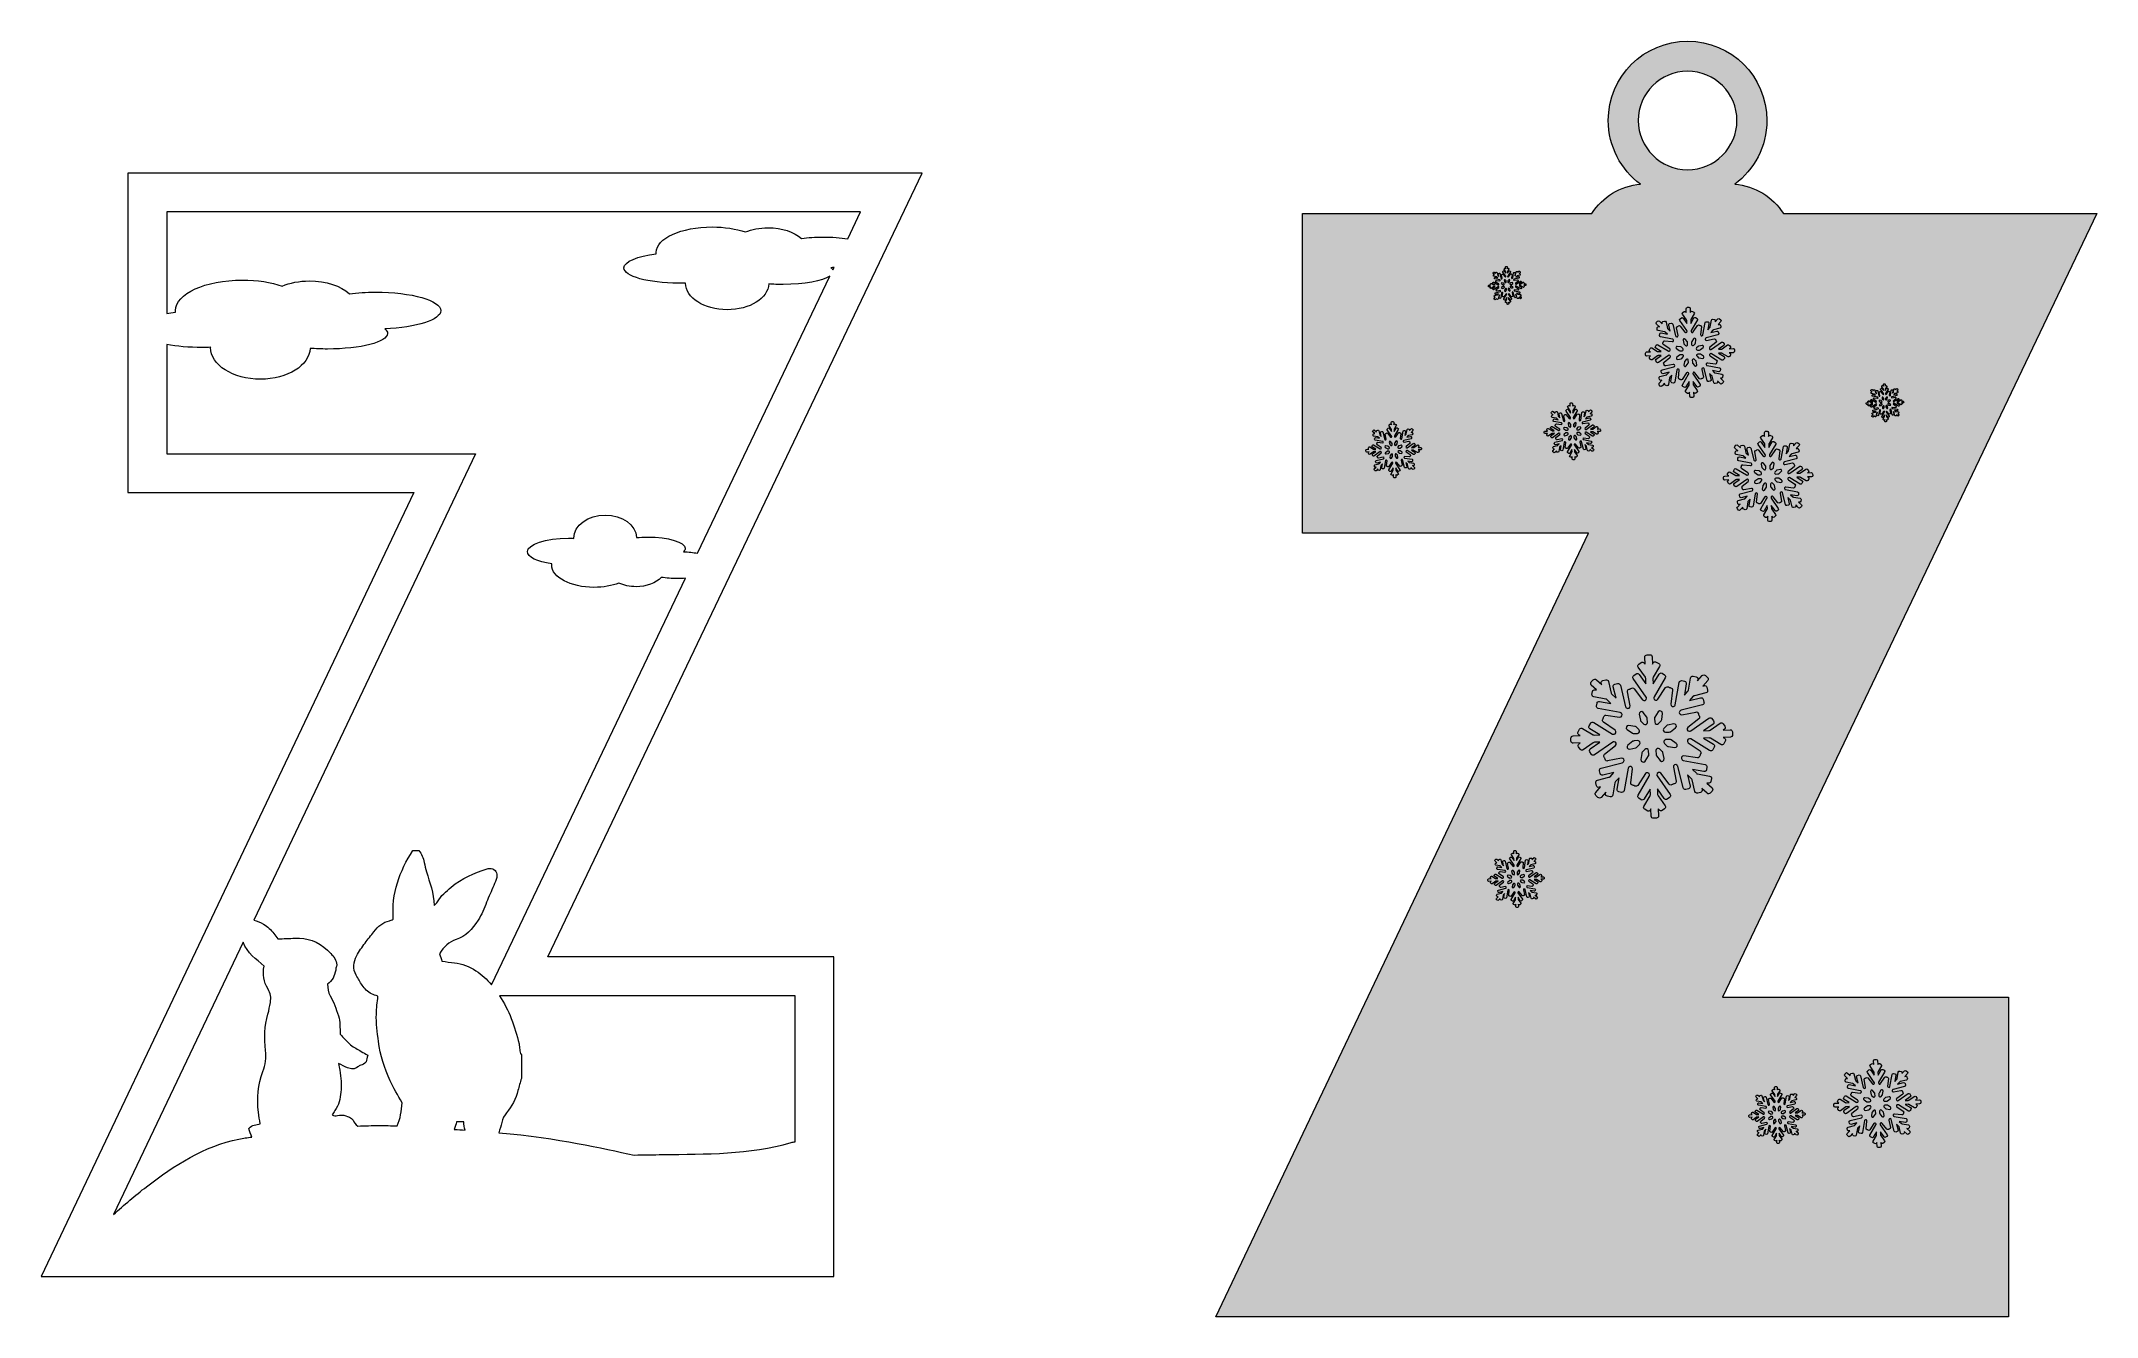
# Model space of a CAD drawing. Header units: millimetres. Extents: x 6 to 165, y -108 to -10.
import ezdxf

# ---------------------------------------------------------------- set-up
doc = ezdxf.new("R2010")
doc.units = ezdxf.units.MM
doc.header["$MEASUREMENT"] = 0
for name, color, linetype in [('engraving', 7, 'Continuous'), ('Layer 1', 7, 'Continuous'), ('Layer 2', 7, 'Continuous')]:
    doc.layers.add(name, color=color, linetype=linetype)

msp = doc.modelspace()

# ---------------------------------------------------------------- hatches: boundary and pattern name
at = {"layer": 'Layer 1'}
h = msp.add_hatch(color=2, dxfattribs=at)
h.dxf.hatch_style = 2
edge = h.paths.add_edge_path()
edge.add_spline(control_points=[(164.87, -23.03), (164.87, -23.03), (140.67, -23.03), (140.67, -23.03), (139.86, -21.76), (138.49, -20.89), (136.92, -20.77), (138.42, -19.65), (139.4, -17.87), (139.4, -15.85), (139.4, -12.47), (136.66, -9.73), (133.28, -9.73), (129.9, -9.73), (127.16, -12.47), (127.16, -15.85), (127.16, -17.87), (128.14, -19.65), (129.65, -20.77), (128.07, -20.89), (126.7, -21.76), (125.89, -23.03), (125.89, -23.03), (103.56, -23.03), (103.56, -23.03), (103.56, -23.03), (103.56, -47.69), (103.56, -47.69), (103.56, -47.69), (125.64, -47.69), (125.64, -47.69), (125.64, -47.69), (96.87, -108.17), (96.87, -108.17), (96.87, -108.17), (158.06, -108.17), (158.06, -108.17), (158.06, -108.17), (158.06, -83.51), (158.06, -83.51), (158.06, -83.51), (135.98, -83.51), (135.98, -83.51), (135.98, -83.51), (164.87, -23.03), (164.87, -23.03)], knot_values=[0, 0, 0, 0, 1, 1, 1, 2, 2, 2, 3, 3, 3, 4, 4, 4, 5, 5, 5, 6, 6, 6, 7, 7, 7, 8, 8, 8, 9, 9, 9, 10, 10, 10, 11, 11, 11, 12, 12, 12, 13, 13, 13, 14, 14, 14, 15, 15, 15, 15], degree=3, periodic=1)
edge = h.paths.add_edge_path()
edge.add_spline(control_points=[(129.47, -15.85), (129.47, -13.75), (131.18, -12.05), (133.28, -12.05), (135.38, -12.05), (137.09, -13.75), (137.09, -15.85), (137.09, -17.95), (135.38, -19.66), (133.28, -19.66), (131.18, -19.66), (129.47, -17.95), (129.47, -15.85)], knot_values=[0, 0, 0, 0, 1, 1, 1, 2, 2, 2, 3, 3, 3, 4, 4, 4, 4], degree=3, periodic=1)

# ---------------------------------------------------------------- linework, layer by layer
at = {"layer": 'engraving', "lineweight": 0}
for points, knots in [([(120.8, -28.5), (120.8, -28.48), (120.78, -28.46), (120.76, -28.46), (120.76, -28.46), (120.63, -28.47), (120.63, -28.47), (120.63, -28.47), (120.66, -28.45), (120.66, -28.45), (120.67, -28.44), (120.68, -28.41), (120.67, -28.4), (120.67, -28.4), (120.64, -28.35), (120.64, -28.35), (120.62, -28.34), (120.6, -28.33), (120.58, -28.34), (120.58, -28.34), (120.4, -28.47), (120.4, -28.47), (120.4, -28.47), (120.39, -28.48), (120.38, -28.48), (120.38, -28.48), (120.28, -28.48), (120.28, -28.48), (120.28, -28.48), (120.45, -28.36), (120.45, -28.36), (120.47, -28.35), (120.48, -28.32), (120.46, -28.31), (120.46, -28.31), (120.43, -28.26), (120.43, -28.26), (120.42, -28.25), (120.4, -28.24), (120.38, -28.25), (120.38, -28.25), (120.05, -28.48), (120.05, -28.48), (120.05, -28.49), (120.04, -28.49), (120.03, -28.49), (120.03, -28.49), (120.03, -28.49), (120.03, -28.49), (119.99, -28.49), (119.97, -28.44), (120, -28.42), (120, -28.42), (120.2, -28.27), (120.2, -28.27), (120.22, -28.25), (120.22, -28.23), (120.21, -28.21), (120.21, -28.21), (120.2, -28.2), (120.2, -28.2), (120.2, -28.2), (120.19, -28.19), (120.19, -28.19), (120.19, -28.19), (120.19, -28.18), (120.19, -28.18), (120.19, -28.15), (120.16, -28.14), (120.14, -28.15), (120.14, -28.15), (119.9, -28.19), (119.9, -28.19), (119.86, -28.2), (119.83, -28.16), (119.86, -28.13), (119.86, -28.13), (119.86, -28.12), (119.86, -28.12), (119.87, -28.12), (119.88, -28.11), (119.88, -28.11), (119.88, -28.11), (120.26, -28.02), (120.26, -28.02), (120.28, -28.01), (120.3, -27.99), (120.29, -27.97), (120.29, -27.97), (120.28, -27.92), (120.28, -27.92), (120.27, -27.9), (120.25, -27.88), (120.23, -27.89), (120.23, -27.89), (120.03, -27.94), (120.03, -27.94), (120.03, -27.94), (120.1, -27.86), (120.1, -27.86), (120.11, -27.86), (120.11, -27.86), (120.12, -27.85), (120.12, -27.85), (120.33, -27.8), (120.33, -27.8), (120.35, -27.8), (120.36, -27.77), (120.36, -27.75), (120.36, -27.75), (120.34, -27.7), (120.34, -27.7), (120.34, -27.68), (120.32, -27.67), (120.3, -27.67), (120.3, -27.67), (120.27, -27.68), (120.27, -27.68), (120.27, -27.68), (120.36, -27.58), (120.36, -27.58), (120.37, -27.57), (120.37, -27.54), (120.35, -27.53), (120.35, -27.53), (120.32, -27.49), (120.32, -27.49), (120.3, -27.48), (120.28, -27.48), (120.26, -27.49), (120.26, -27.49), (120.18, -27.59), (120.18, -27.59), (120.18, -27.59), (120.18, -27.56), (120.18, -27.56), (120.18, -27.54), (120.17, -27.52), (120.15, -27.51), (120.15, -27.51), (120.1, -27.5), (120.1, -27.5), (120.08, -27.5), (120.06, -27.52), (120.05, -27.54), (120.05, -27.54), (120.01, -27.76), (120.01, -27.76), (120.01, -27.76), (120.01, -27.77), (120, -27.78), (120, -27.78), (119.94, -27.85), (119.94, -27.85), (119.94, -27.85), (119.98, -27.64), (119.98, -27.64), (119.98, -27.62), (119.96, -27.6), (119.94, -27.59), (119.94, -27.59), (119.89, -27.59), (119.89, -27.59), (119.87, -27.58), (119.85, -27.6), (119.85, -27.62), (119.85, -27.62), (119.78, -28.01), (119.78, -28.01), (119.78, -28.02), (119.77, -28.03), (119.77, -28.03), (119.77, -28.03), (119.77, -28.03), (119.77, -28.03), (119.74, -28.06), (119.69, -28.04), (119.7, -28), (119.7, -28), (119.73, -27.76), (119.73, -27.76), (119.73, -27.73), (119.72, -27.71), (119.69, -27.71), (119.69, -27.71), (119.69, -27.71), (119.69, -27.71), (119.68, -27.71), (119.67, -27.71), (119.67, -27.7), (119.67, -27.7), (119.66, -27.7), (119.66, -27.7), (119.64, -27.69), (119.62, -27.69), (119.6, -27.71), (119.6, -27.71), (119.47, -27.92), (119.47, -27.92), (119.45, -27.95), (119.4, -27.94), (119.39, -27.9), (119.39, -27.9), (119.39, -27.89), (119.39, -27.89), (119.39, -27.89), (119.39, -27.88), (119.4, -27.87), (119.4, -27.87), (119.6, -27.53), (119.6, -27.53), (119.61, -27.52), (119.6, -27.49), (119.59, -27.48), (119.59, -27.48), (119.54, -27.45), (119.54, -27.45), (119.52, -27.44), (119.5, -27.45), (119.49, -27.47), (119.49, -27.47), (119.38, -27.64), (119.38, -27.64), (119.38, -27.64), (119.38, -27.54), (119.38, -27.54), (119.38, -27.53), (119.38, -27.53), (119.38, -27.52), (119.38, -27.52), (119.49, -27.33), (119.49, -27.33), (119.51, -27.32), (119.5, -27.29), (119.48, -27.28), (119.48, -27.28), (119.44, -27.25), (119.44, -27.25), (119.42, -27.24), (119.39, -27.25), (119.38, -27.27), (119.38, -27.27), (119.37, -27.29), (119.37, -27.29), (119.37, -27.29), (119.36, -27.16), (119.36, -27.16), (119.36, -27.14), (119.34, -27.12), (119.32, -27.12), (119.32, -27.12), (119.27, -27.12), (119.27, -27.12), (119.25, -27.12), (119.23, -27.14), (119.23, -27.16), (119.23, -27.16), (119.24, -27.29), (119.24, -27.29), (119.24, -27.29), (119.22, -27.27), (119.22, -27.27), (119.21, -27.25), (119.19, -27.25), (119.17, -27.26), (119.17, -27.26), (119.13, -27.29), (119.13, -27.29), (119.11, -27.3), (119.1, -27.32), (119.12, -27.34), (119.12, -27.34), (119.24, -27.53), (119.24, -27.53), (119.25, -27.53), (119.25, -27.54), (119.25, -27.55), (119.25, -27.55), (119.25, -27.64), (119.25, -27.64), (119.25, -27.64), (119.13, -27.47), (119.13, -27.47), (119.12, -27.45), (119.1, -27.45), (119.08, -27.46), (119.08, -27.46), (119.04, -27.49), (119.04, -27.49), (119.02, -27.5), (119.01, -27.53), (119.03, -27.55), (119.03, -27.55), (119.26, -27.88), (119.26, -27.88), (119.26, -27.88), (119.26, -27.89), (119.26, -27.9), (119.26, -27.9), (119.26, -27.9), (119.26, -27.9), (119.26, -27.94), (119.22, -27.96), (119.19, -27.93), (119.19, -27.93), (119.04, -27.73), (119.04, -27.73), (119.03, -27.71), (119, -27.71), (118.99, -27.72), (118.99, -27.72), (118.98, -27.73), (118.98, -27.73), (118.97, -27.73), (118.97, -27.74), (118.96, -27.74), (118.96, -27.74), (118.95, -27.74), (118.95, -27.74), (118.93, -27.74), (118.92, -27.76), (118.92, -27.79), (118.92, -27.79), (118.97, -28.03), (118.97, -28.03), (118.98, -28.07), (118.93, -28.1), (118.9, -28.07), (118.9, -28.07), (118.9, -28.07), (118.9, -28.07), (118.9, -28.06), (118.89, -28.06), (118.89, -28.05), (118.89, -28.05), (118.8, -27.67), (118.8, -27.67), (118.79, -27.64), (118.77, -27.63), (118.75, -27.64), (118.75, -27.64), (118.7, -27.65), (118.7, -27.65), (118.68, -27.65), (118.66, -27.68), (118.67, -27.7), (118.67, -27.7), (118.72, -27.9), (118.72, -27.9), (118.72, -27.9), (118.64, -27.83), (118.64, -27.83), (118.64, -27.82), (118.64, -27.82), (118.63, -27.81), (118.63, -27.81), (118.58, -27.6), (118.58, -27.6), (118.58, -27.58), (118.55, -27.56), (118.53, -27.57), (118.53, -27.57), (118.48, -27.58), (118.48, -27.58), (118.46, -27.59), (118.45, -27.61), (118.45, -27.63), (118.45, -27.63), (118.46, -27.66), (118.46, -27.66), (118.46, -27.66), (118.37, -27.57), (118.37, -27.57), (118.35, -27.55), (118.32, -27.55), (118.31, -27.57), (118.31, -27.57), (118.28, -27.61), (118.28, -27.61), (118.26, -27.62), (118.26, -27.65), (118.28, -27.66), (118.28, -27.66), (118.37, -27.75), (118.37, -27.75), (118.37, -27.75), (118.34, -27.75), (118.34, -27.75), (118.32, -27.74), (118.3, -27.76), (118.3, -27.78), (118.3, -27.78), (118.29, -27.83), (118.29, -27.83), (118.28, -27.85), (118.3, -27.87), (118.32, -27.88), (118.32, -27.88), (118.54, -27.91), (118.54, -27.91), (118.54, -27.92), (118.55, -27.92), (118.56, -27.92), (118.56, -27.92), (118.63, -27.99), (118.63, -27.99), (118.63, -27.99), (118.42, -27.95), (118.42, -27.95), (118.4, -27.95), (118.38, -27.96), (118.38, -27.99), (118.38, -27.99), (118.37, -28.04), (118.37, -28.04), (118.36, -28.06), (118.38, -28.08), (118.4, -28.08), (118.4, -28.08), (118.79, -28.15), (118.79, -28.15), (118.8, -28.16), (118.81, -28.16), (118.81, -28.16), (118.81, -28.16), (118.81, -28.17), (118.81, -28.17), (118.84, -28.19), (118.82, -28.24), (118.78, -28.23), (118.78, -28.23), (118.54, -28.2), (118.54, -28.2), (118.52, -28.2), (118.5, -28.22), (118.49, -28.24), (118.49, -28.24), (118.49, -28.25), (118.49, -28.25), (118.49, -28.25), (118.49, -28.26), (118.49, -28.27), (118.49, -28.27), (118.48, -28.27), (118.48, -28.27), (118.47, -28.29), (118.47, -28.32), (118.49, -28.33), (118.49, -28.33), (118.7, -28.47), (118.7, -28.47), (118.73, -28.49), (118.72, -28.54), (118.68, -28.54), (118.68, -28.54), (118.68, -28.54), (118.68, -28.54), (118.67, -28.54), (118.66, -28.54), (118.65, -28.54), (118.65, -28.54), (118.32, -28.33), (118.32, -28.33), (118.3, -28.32), (118.28, -28.33), (118.26, -28.35), (118.26, -28.35), (118.24, -28.39), (118.24, -28.39), (118.23, -28.41), (118.23, -28.43), (118.25, -28.45), (118.25, -28.45), (118.43, -28.55), (118.43, -28.55), (118.43, -28.55), (118.33, -28.56), (118.33, -28.56), (118.32, -28.56), (118.31, -28.56), (118.31, -28.55), (118.31, -28.55), (118.12, -28.44), (118.12, -28.44), (118.1, -28.43), (118.08, -28.43), (118.07, -28.45), (118.07, -28.45), (118.04, -28.5), (118.04, -28.5), (118.03, -28.52), (118.04, -28.54), (118.05, -28.55), (118.05, -28.55), (118.08, -28.57), (118.08, -28.57), (118.08, -28.57), (117.95, -28.57), (117.95, -28.57), (117.93, -28.57), (117.91, -28.59), (117.91, -28.61), (117.91, -28.61), (117.91, -28.66), (117.91, -28.66), (117.91, -28.69), (117.93, -28.7), (117.95, -28.7), (117.95, -28.7), (118.08, -28.7), (118.08, -28.7), (118.08, -28.7), (118.06, -28.71), (118.06, -28.71), (118.04, -28.73), (118.03, -28.75), (118.05, -28.77), (118.05, -28.77), (118.08, -28.81), (118.08, -28.81), (118.09, -28.83), (118.11, -28.83), (118.13, -28.82), (118.13, -28.82), (118.31, -28.7), (118.31, -28.7), (118.32, -28.69), (118.32, -28.69), (118.33, -28.69), (118.33, -28.69), (118.43, -28.68), (118.43, -28.68), (118.43, -28.68), (118.26, -28.8), (118.26, -28.8), (118.24, -28.82), (118.24, -28.84), (118.25, -28.86), (118.25, -28.86), (118.28, -28.9), (118.28, -28.9), (118.29, -28.92), (118.32, -28.92), (118.33, -28.91), (118.33, -28.91), (118.66, -28.68), (118.66, -28.68), (118.67, -28.68), (118.67, -28.68), (118.68, -28.67), (118.68, -28.67), (118.68, -28.67), (118.68, -28.67), (118.72, -28.67), (118.74, -28.72), (118.71, -28.75), (118.71, -28.75), (118.51, -28.9), (118.51, -28.9), (118.5, -28.91), (118.49, -28.94), (118.51, -28.95), (118.51, -28.95), (118.51, -28.96), (118.51, -28.96), (118.52, -28.97), (118.52, -28.97), (118.52, -28.98), (118.52, -28.98), (118.52, -28.99), (118.52, -28.99), (118.53, -29.01), (118.55, -29.03), (118.57, -29.02), (118.57, -29.02), (118.82, -28.97), (118.82, -28.97), (118.85, -28.96), (118.88, -29.01), (118.85, -29.04), (118.85, -29.04), (118.85, -29.04), (118.85, -29.04), (118.84, -29.05), (118.84, -29.05), (118.83, -29.05), (118.83, -29.05), (118.45, -29.15), (118.45, -29.15), (118.43, -29.15), (118.42, -29.18), (118.42, -29.2), (118.42, -29.2), (118.43, -29.25), (118.43, -29.25), (118.44, -29.27), (118.46, -29.28), (118.48, -29.28), (118.48, -29.28), (118.68, -29.23), (118.68, -29.23), (118.68, -29.23), (118.61, -29.3), (118.61, -29.3), (118.61, -29.31), (118.6, -29.31), (118.59, -29.31), (118.59, -29.31), (118.39, -29.36), (118.39, -29.36), (118.36, -29.37), (118.35, -29.39), (118.36, -29.41), (118.36, -29.41), (118.37, -29.46), (118.37, -29.46), (118.37, -29.48), (118.4, -29.5), (118.42, -29.49), (118.42, -29.49), (118.44, -29.49), (118.44, -29.49), (118.44, -29.49), (118.36, -29.58), (118.36, -29.58), (118.34, -29.6), (118.34, -29.62), (118.36, -29.64), (118.36, -29.64), (118.39, -29.67), (118.39, -29.67), (118.41, -29.69), (118.44, -29.69), (118.45, -29.67), (118.45, -29.67), (118.54, -29.58), (118.54, -29.58), (118.54, -29.58), (118.53, -29.61), (118.53, -29.61), (118.53, -29.63), (118.54, -29.65), (118.56, -29.65), (118.56, -29.65), (118.61, -29.66), (118.61, -29.66), (118.64, -29.66), (118.66, -29.65), (118.66, -29.63), (118.66, -29.63), (118.7, -29.41), (118.7, -29.41), (118.7, -29.4), (118.7, -29.4), (118.71, -29.39), (118.71, -29.39), (118.77, -29.32), (118.77, -29.32), (118.77, -29.32), (118.74, -29.53), (118.74, -29.53), (118.73, -29.55), (118.75, -29.57), (118.77, -29.57), (118.77, -29.57), (118.82, -29.58), (118.82, -29.58), (118.84, -29.58), (118.86, -29.57), (118.87, -29.55), (118.87, -29.55), (118.93, -29.15), (118.93, -29.15), (118.94, -29.14), (118.94, -29.14), (118.94, -29.13), (118.94, -29.13), (118.94, -29.13), (118.94, -29.13), (118.97, -29.1), (119.02, -29.12), (119.01, -29.16), (119.01, -29.16), (118.98, -29.41), (118.98, -29.41), (118.98, -29.43), (119, -29.45), (119.02, -29.45), (119.02, -29.45), (119.03, -29.46), (119.03, -29.46), (119.03, -29.46), (119.04, -29.46), (119.04, -29.46), (119.04, -29.46), (119.05, -29.47), (119.05, -29.47), (119.07, -29.48), (119.09, -29.47), (119.11, -29.46), (119.11, -29.46), (119.25, -29.25), (119.25, -29.25), (119.27, -29.21), (119.32, -29.23), (119.32, -29.27), (119.32, -29.27), (119.32, -29.27), (119.32, -29.27), (119.32, -29.28), (119.32, -29.29), (119.31, -29.29), (119.31, -29.29), (119.11, -29.63), (119.11, -29.63), (119.1, -29.65), (119.11, -29.67), (119.13, -29.69), (119.13, -29.69), (119.17, -29.71), (119.17, -29.71), (119.19, -29.72), (119.21, -29.72), (119.22, -29.7), (119.22, -29.7), (119.33, -29.52), (119.33, -29.52), (119.33, -29.52), (119.33, -29.62), (119.33, -29.62), (119.33, -29.63), (119.33, -29.64), (119.33, -29.65), (119.33, -29.65), (119.22, -29.83), (119.22, -29.83), (119.21, -29.85), (119.21, -29.88), (119.23, -29.89), (119.23, -29.89), (119.27, -29.91), (119.27, -29.91), (119.29, -29.92), (119.32, -29.92), (119.33, -29.9), (119.33, -29.9), (119.34, -29.88), (119.34, -29.88), (119.34, -29.88), (119.35, -30.01), (119.35, -30.01), (119.35, -30.03), (119.37, -30.05), (119.39, -30.05), (119.39, -30.05), (119.44, -30.04), (119.44, -30.04), (119.46, -30.04), (119.48, -30.02), (119.48, -30), (119.48, -30), (119.47, -29.88), (119.47, -29.88), (119.47, -29.88), (119.49, -29.9), (119.49, -29.9), (119.5, -29.92), (119.53, -29.92), (119.54, -29.91), (119.54, -29.91), (119.59, -29.88), (119.59, -29.88), (119.6, -29.87), (119.61, -29.84), (119.6, -29.82), (119.6, -29.82), (119.47, -29.64), (119.47, -29.64), (119.47, -29.63), (119.46, -29.63), (119.46, -29.62), (119.46, -29.62), (119.46, -29.52), (119.46, -29.52), (119.46, -29.52), (119.58, -29.69), (119.58, -29.69), (119.59, -29.71), (119.62, -29.72), (119.63, -29.7), (119.63, -29.7), (119.67, -29.67), (119.67, -29.67), (119.69, -29.66), (119.7, -29.64), (119.68, -29.62), (119.68, -29.62), (119.46, -29.29), (119.46, -29.29), (119.45, -29.28), (119.45, -29.27), (119.45, -29.27), (119.45, -29.27), (119.45, -29.27), (119.45, -29.27), (119.45, -29.23), (119.5, -29.21), (119.52, -29.24), (119.52, -29.24), (119.67, -29.44), (119.67, -29.44), (119.68, -29.45), (119.71, -29.46), (119.73, -29.44), (119.73, -29.44), (119.73, -29.44), (119.73, -29.44), (119.74, -29.43), (119.74, -29.43), (119.75, -29.43), (119.75, -29.43), (119.76, -29.43), (119.76, -29.43), (119.78, -29.42), (119.8, -29.4), (119.79, -29.38), (119.79, -29.38), (119.74, -29.13), (119.74, -29.13), (119.73, -29.09), (119.78, -29.07), (119.81, -29.1), (119.81, -29.1), (119.81, -29.1), (119.81, -29.1), (119.82, -29.1), (119.82, -29.11), (119.82, -29.12), (119.82, -29.12), (119.92, -29.5), (119.92, -29.5), (119.92, -29.52), (119.94, -29.54), (119.97, -29.53), (119.97, -29.53), (120.01, -29.52), (120.01, -29.52), (120.04, -29.51), (120.05, -29.49), (120.04, -29.47), (120.04, -29.47), (119.99, -29.27), (119.99, -29.27), (119.99, -29.27), (120.07, -29.34), (120.07, -29.34), (120.07, -29.34), (120.08, -29.35), (120.08, -29.36), (120.08, -29.36), (120.13, -29.57), (120.13, -29.57), (120.14, -29.59), (120.16, -29.6), (120.18, -29.6), (120.18, -29.6), (120.23, -29.58), (120.23, -29.58), (120.25, -29.58), (120.26, -29.56), (120.26, -29.54), (120.26, -29.54), (120.25, -29.51), (120.25, -29.51), (120.25, -29.51), (120.35, -29.6), (120.35, -29.6), (120.36, -29.61), (120.39, -29.61), (120.4, -29.6), (120.4, -29.6), (120.44, -29.56), (120.44, -29.56), (120.45, -29.54), (120.45, -29.52), (120.43, -29.5), (120.43, -29.5), (120.34, -29.41), (120.34, -29.41), (120.34, -29.41), (120.37, -29.42), (120.37, -29.42), (120.39, -29.42), (120.41, -29.41), (120.41, -29.39), (120.41, -29.39), (120.42, -29.34), (120.42, -29.34), (120.43, -29.31), (120.41, -29.29), (120.39, -29.29), (120.39, -29.29), (120.18, -29.25), (120.18, -29.25), (120.17, -29.25), (120.16, -29.25), (120.16, -29.24), (120.16, -29.24), (120.08, -29.17), (120.08, -29.17), (120.08, -29.17), (120.29, -29.21), (120.29, -29.21), (120.31, -29.22), (120.33, -29.2), (120.33, -29.18), (120.33, -29.18), (120.34, -29.13), (120.34, -29.13), (120.35, -29.11), (120.33, -29.09), (120.31, -29.08), (120.31, -29.08), (119.92, -29.01), (119.92, -29.01), (119.91, -29.01), (119.9, -29.01), (119.9, -29), (119.9, -29), (119.9, -29), (119.9, -29), (119.87, -28.97), (119.89, -28.93), (119.93, -28.93), (119.93, -28.93), (120.17, -28.96), (120.17, -28.96), (120.2, -28.97), (120.22, -28.95), (120.22, -28.93), (120.22, -28.93), (120.22, -28.92), (120.22, -28.92), (120.22, -28.91), (120.22, -28.91), (120.23, -28.9), (120.23, -28.9), (120.23, -28.89), (120.23, -28.89), (120.24, -28.87), (120.24, -28.85), (120.22, -28.84), (120.22, -28.84), (120.01, -28.69), (120.01, -28.69), (119.98, -28.67), (119.99, -28.62), (120.03, -28.62), (120.03, -28.62), (120.04, -28.62), (120.04, -28.62), (120.04, -28.62), (120.05, -28.62), (120.06, -28.63), (120.06, -28.63), (120.39, -28.83), (120.39, -28.83), (120.41, -28.84), (120.44, -28.84), (120.45, -28.82), (120.45, -28.82), (120.47, -28.77), (120.47, -28.77), (120.48, -28.76), (120.48, -28.73), (120.46, -28.72), (120.46, -28.72), (120.28, -28.61), (120.28, -28.61), (120.28, -28.61), (120.38, -28.61), (120.38, -28.61), (120.39, -28.61), (120.4, -28.61), (120.41, -28.61), (120.41, -28.61), (120.59, -28.73), (120.59, -28.73), (120.61, -28.74), (120.63, -28.73), (120.64, -28.71), (120.64, -28.71), (120.67, -28.67), (120.67, -28.67), (120.68, -28.65), (120.68, -28.63), (120.66, -28.61), (120.66, -28.61), (120.63, -28.6), (120.63, -28.6), (120.63, -28.6), (120.76, -28.59), (120.76, -28.59), (120.79, -28.59), (120.8, -28.57), (120.8, -28.55), (120.8, -28.55), (120.8, -28.5), (120.8, -28.5)], [0, 0, 0, 0, 1, 1, 1, 2, 2, 2, 3, 3, 3, 4, 4, 4, 5, 5, 5, 6, 6, 6, 7, 7, 7, 8, 8, 8, 9, 9, 9, 10, 10, 10, 11, 11, 11, 12, 12, 12, 13, 13, 13, 14, 14, 14, 15, 15, 15, 16, 16, 16, 17, 17, 17, 18, 18, 18, 19, 19, 19, 20, 20, 20, 21, 21, 21, 22, 22, 22, 23, 23, 23, 24, 24, 24, 25, 25, 25, 26, 26, 26, 27, 27, 27, 28, 28, 28, 29, 29, 29, 30, 30, 30, 31, 31, 31, 32, 32, 32, 33, 33, 33, 34, 34, 34, 35, 35, 35, 36, 36, 36, 37, 37, 37, 38, 38, 38, 39, 39, 39, 40, 40, 40, 41, 41, 41, 42, 42, 42, 43, 43, 43, 44, 44, 44, 45, 45, 45, 46, 46, 46, 47, 47, 47, 48, 48, 48, 49, 49, 49, 50, 50, 50, 51, 51, 51, 52, 52, 52, 53, 53, 53, 54, 54, 54, 55, 55, 55, 56, 56, 56, 57, 57, 57, 58, 58, 58, 59, 59, 59, 60, 60, 60, 61, 61, 61, 62, 62, 62, 63, 63, 63, 64, 64, 64, 65, 65, 65, 66, 66, 66, 67, 67, 67, 68, 68, 68, 69, 69, 69, 70, 70, 70, 71, 71, 71, 72, 72, 72, 73, 73, 73, 74, 74, 74, 75, 75, 75, 76, 76, 76, 77, 77, 77, 78, 78, 78, 79, 79, 79, 80, 80, 80, 81, 81, 81, 82, 82, 82, 83, 83, 83, 84, 84, 84, 85, 85, 85, 86, 86, 86, 87, 87, 87, 88, 88, 88, 89, 89, 89, 90, 90, 90, 91, 91, 91, 92, 92, 92, 93, 93, 93, 94, 94, 94, 95, 95, 95, 96, 96, 96, 97, 97, 97, 98, 98, 98, 99, 99, 99, 100, 100, 100, 101, 101, 101, 102, 102, 102, 103, 103, 103, 104, 104, 104, 105, 105, 105, 106, 106, 106, 107, 107, 107, 108, 108, 108, 109, 109, 109, 110, 110, 110, 111, 111, 111, 112, 112, 112, 113, 113, 113, 114, 114, 114, 115, 115, 115, 116, 116, 116, 117, 117, 117, 118, 118, 118, 119, 119, 119, 120, 120, 120, 121, 121, 121, 122, 122, 122, 123, 123, 123, 124, 124, 124, 125, 125, 125, 126, 126, 126, 127, 127, 127, 128, 128, 128, 129, 129, 129, 130, 130, 130, 131, 131, 131, 132, 132, 132, 133, 133, 133, 134, 134, 134, 135, 135, 135, 136, 136, 136, 137, 137, 137, 138, 138, 138, 139, 139, 139, 140, 140, 140, 141, 141, 141, 142, 142, 142, 143, 143, 143, 144, 144, 144, 145, 145, 145, 146, 146, 146, 147, 147, 147, 148, 148, 148, 149, 149, 149, 150, 150, 150, 151, 151, 151, 152, 152, 152, 153, 153, 153, 154, 154, 154, 155, 155, 155, 156, 156, 156, 157, 157, 157, 158, 158, 158, 159, 159, 159, 160, 160, 160, 161, 161, 161, 162, 162, 162, 163, 163, 163, 164, 164, 164, 165, 165, 165, 166, 166, 166, 167, 167, 167, 168, 168, 168, 169, 169, 169, 170, 170, 170, 171, 171, 171, 172, 172, 172, 173, 173, 173, 174, 174, 174, 175, 175, 175, 176, 176, 176, 177, 177, 177, 178, 178, 178, 179, 179, 179, 180, 180, 180, 181, 181, 181, 182, 182, 182, 183, 183, 183, 184, 184, 184, 185, 185, 185, 186, 186, 186, 187, 187, 187, 188, 188, 188, 189, 189, 189, 190, 190, 190, 191, 191, 191, 192, 192, 192, 193, 193, 193, 194, 194, 194, 195, 195, 195, 196, 196, 196, 197, 197, 197, 198, 198, 198, 199, 199, 199, 200, 200, 200, 201, 201, 201, 202, 202, 202, 203, 203, 203, 204, 204, 204, 205, 205, 205, 206, 206, 206, 207, 207, 207, 208, 208, 208, 209, 209, 209, 210, 210, 210, 211, 211, 211, 212, 212, 212, 213, 213, 213, 214, 214, 214, 215, 215, 215, 216, 216, 216, 217, 217, 217, 218, 218, 218, 219, 219, 219, 220, 220, 220, 221, 221, 221, 222, 222, 222, 223, 223, 223, 224, 224, 224, 225, 225, 225, 226, 226, 226, 227, 227, 227, 228, 228, 228, 229, 229, 229, 230, 230, 230, 231, 231, 231, 232, 232, 232, 233, 233, 233, 234, 234, 234, 235, 235, 235, 236, 236, 236, 237, 237, 237, 238, 238, 238, 239, 239, 239, 240, 240, 240, 241, 241, 241, 242, 242, 242, 243, 243, 243, 244, 244, 244, 245, 245, 245, 246, 246, 246, 247, 247, 247, 248, 248, 248, 249, 249, 249, 250, 250, 250, 251, 251, 251, 252, 252, 252, 253, 253, 253, 254, 254, 254, 255, 255, 255, 256, 256, 256, 257, 257, 257, 258, 258, 258, 259, 259, 259, 260, 260, 260, 261, 261, 261, 262, 262, 262, 263, 263, 263, 264, 264, 264, 265, 265, 265, 266, 266, 266, 267, 267, 267, 268, 268, 268, 269, 269, 269, 270, 270, 270, 271, 271, 271, 272, 272, 272, 273, 273, 273, 274, 274, 274, 275, 275, 275, 276, 276, 276, 277, 277, 277, 278, 278, 278, 279, 279, 279, 280, 280, 280, 281, 281, 281, 282, 282, 282, 283, 283, 283, 284, 284, 284, 285, 285, 285, 286, 286, 286, 287, 287, 287, 288, 288, 288, 289, 289, 289, 290, 290, 290, 291, 291, 291, 292, 292, 292, 293, 293, 293, 294, 294, 294, 295, 295, 295, 296, 296, 296, 297, 297, 297, 298, 298, 298, 299, 299, 299, 300, 300, 300, 301, 301, 301, 302, 302, 302, 303, 303, 303, 304, 304, 304, 305, 305, 305, 306, 306, 306, 307, 307, 307, 308, 308, 308, 309, 309, 309, 310, 310, 310, 311, 311, 311, 312, 312, 312, 313, 313, 313, 314, 314, 314, 315, 315, 315, 316, 316, 316, 317, 317, 317, 318, 318, 318, 319, 319, 319, 320, 320, 320, 321, 321, 321, 322, 322, 322, 323, 323, 323, 324, 324, 324, 325, 325, 325, 326, 326, 326, 327, 327, 327, 328, 328, 328, 329, 329, 329, 330, 330, 330, 331, 331, 331, 332, 332, 332, 333, 333, 333, 334, 334, 334, 335, 335, 335, 336, 336, 336, 336]), ([(119.01, -28.52), (119.01, -28.52), (118.92, -28.46), (118.92, -28.46), (118.88, -28.44), (118.9, -28.38), (118.95, -28.39), (118.95, -28.39), (119.06, -28.4), (119.06, -28.4), (119.06, -28.4), (119.07, -28.41), (119.08, -28.41), (119.08, -28.41), (119.13, -28.46), (119.13, -28.46), (119.15, -28.48), (119.14, -28.53), (119.1, -28.53), (119.1, -28.53), (119.04, -28.53), (119.04, -28.53), (119.03, -28.53), (119.02, -28.53), (119.01, -28.52)], [0, 0, 0, 0, 1, 1, 1, 2, 2, 2, 3, 3, 3, 4, 4, 4, 5, 5, 5, 6, 6, 6, 7, 7, 7, 8, 8, 8, 8]), ([(119.2, -28.15), (119.2, -28.15), (119.27, -28.24), (119.27, -28.24), (119.27, -28.25), (119.28, -28.25), (119.28, -28.26), (119.28, -28.26), (119.28, -28.33), (119.28, -28.33), (119.28, -28.37), (119.24, -28.38), (119.21, -28.36), (119.21, -28.36), (119.17, -28.32), (119.17, -28.32), (119.16, -28.31), (119.16, -28.3), (119.15, -28.29), (119.15, -28.29), (119.13, -28.19), (119.13, -28.19), (119.12, -28.14), (119.18, -28.12), (119.2, -28.15)], [0, 0, 0, 0, 1, 1, 1, 2, 2, 2, 3, 3, 3, 4, 4, 4, 5, 5, 5, 6, 6, 6, 7, 7, 7, 8, 8, 8, 8]), ([(119.41, -28.33), (119.41, -28.33), (119.41, -28.26), (119.41, -28.26), (119.41, -28.25), (119.41, -28.24), (119.41, -28.23), (119.41, -28.23), (119.48, -28.14), (119.48, -28.14), (119.5, -28.11), (119.55, -28.13), (119.55, -28.17), (119.55, -28.17), (119.53, -28.28), (119.53, -28.28), (119.53, -28.29), (119.53, -28.3), (119.52, -28.3), (119.52, -28.3), (119.48, -28.35), (119.48, -28.35), (119.46, -28.38), (119.41, -28.36), (119.41, -28.33)], [0, 0, 0, 0, 1, 1, 1, 2, 2, 2, 3, 3, 3, 4, 4, 4, 5, 5, 5, 6, 6, 6, 7, 7, 7, 8, 8, 8, 8]), ([(119.57, -28.44), (119.57, -28.44), (119.62, -28.39), (119.62, -28.39), (119.63, -28.38), (119.63, -28.38), (119.64, -28.38), (119.64, -28.38), (119.75, -28.36), (119.75, -28.36), (119.79, -28.35), (119.82, -28.4), (119.78, -28.43), (119.78, -28.43), (119.69, -28.5), (119.69, -28.5), (119.69, -28.5), (119.68, -28.5), (119.67, -28.51), (119.67, -28.51), (119.6, -28.51), (119.6, -28.51), (119.57, -28.51), (119.55, -28.47), (119.57, -28.44)], [0, 0, 0, 0, 1, 1, 1, 2, 2, 2, 3, 3, 3, 4, 4, 4, 5, 5, 5, 6, 6, 6, 7, 7, 7, 8, 8, 8, 8]), ([(119.14, -28.72), (119.14, -28.72), (119.09, -28.77), (119.09, -28.77), (119.09, -28.78), (119.08, -28.79), (119.07, -28.79), (119.07, -28.79), (118.96, -28.81), (118.96, -28.81), (118.92, -28.82), (118.9, -28.76), (118.93, -28.74), (118.93, -28.74), (119.02, -28.67), (119.02, -28.67), (119.02, -28.66), (119.03, -28.66), (119.04, -28.66), (119.04, -28.66), (119.11, -28.66), (119.11, -28.66), (119.14, -28.66), (119.16, -28.7), (119.14, -28.72)], [0, 0, 0, 0, 1, 1, 1, 2, 2, 2, 3, 3, 3, 4, 4, 4, 5, 5, 5, 6, 6, 6, 7, 7, 7, 8, 8, 8, 8]), ([(119.3, -28.84), (119.3, -28.84), (119.3, -28.91), (119.3, -28.91), (119.3, -28.92), (119.3, -28.92), (119.3, -28.93), (119.3, -28.93), (119.24, -29.02), (119.24, -29.02), (119.21, -29.06), (119.16, -29.04), (119.16, -29), (119.16, -29), (119.18, -28.89), (119.18, -28.89), (119.18, -28.88), (119.18, -28.87), (119.19, -28.86), (119.19, -28.86), (119.23, -28.82), (119.23, -28.82), (119.26, -28.79), (119.3, -28.81), (119.3, -28.84)], [0, 0, 0, 0, 1, 1, 1, 2, 2, 2, 3, 3, 3, 4, 4, 4, 5, 5, 5, 6, 6, 6, 7, 7, 7, 8, 8, 8, 8]), ([(119.51, -29.01), (119.51, -29.01), (119.44, -28.93), (119.44, -28.93), (119.44, -28.92), (119.43, -28.91), (119.43, -28.9), (119.43, -28.9), (119.43, -28.84), (119.43, -28.84), (119.43, -28.8), (119.47, -28.78), (119.5, -28.81), (119.5, -28.81), (119.55, -28.85), (119.55, -28.85), (119.55, -28.86), (119.56, -28.86), (119.56, -28.87), (119.56, -28.87), (119.58, -28.98), (119.58, -28.98), (119.59, -29.02), (119.53, -29.05), (119.51, -29.01)], [0, 0, 0, 0, 1, 1, 1, 2, 2, 2, 3, 3, 3, 4, 4, 4, 5, 5, 5, 6, 6, 6, 7, 7, 7, 8, 8, 8, 8]), ([(119.7, -28.64), (119.7, -28.64), (119.79, -28.71), (119.79, -28.71), (119.83, -28.73), (119.81, -28.78), (119.77, -28.78), (119.77, -28.78), (119.66, -28.76), (119.66, -28.76), (119.65, -28.76), (119.64, -28.76), (119.63, -28.75), (119.63, -28.75), (119.58, -28.71), (119.58, -28.71), (119.56, -28.68), (119.58, -28.64), (119.61, -28.64), (119.61, -28.64), (119.68, -28.64), (119.68, -28.64), (119.68, -28.64), (119.69, -28.64), (119.7, -28.64)], [0, 0, 0, 0, 1, 1, 1, 2, 2, 2, 3, 3, 3, 4, 4, 4, 5, 5, 5, 6, 6, 6, 7, 7, 7, 8, 8, 8, 8]), ([(136.9, -33.56), (136.89, -33.5), (136.85, -33.46), (136.8, -33.46), (136.8, -33.46), (136.5, -33.48), (136.5, -33.48), (136.5, -33.48), (136.55, -33.44), (136.55, -33.44), (136.6, -33.41), (136.61, -33.35), (136.58, -33.31), (136.58, -33.31), (136.51, -33.21), (136.51, -33.21), (136.48, -33.16), (136.42, -33.15), (136.37, -33.18), (136.37, -33.18), (135.95, -33.48), (135.95, -33.48), (135.93, -33.49), (135.92, -33.5), (135.9, -33.5), (135.9, -33.5), (135.67, -33.51), (135.67, -33.51), (135.67, -33.51), (136.07, -33.22), (136.07, -33.22), (136.12, -33.19), (136.13, -33.13), (136.1, -33.09), (136.1, -33.09), (136.03, -32.99), (136.03, -32.99), (136, -32.95), (135.94, -32.94), (135.89, -32.97), (135.89, -32.97), (135.12, -33.51), (135.12, -33.51), (135.1, -33.53), (135.09, -33.53), (135.07, -33.53), (135.07, -33.53), (135.06, -33.53), (135.06, -33.53), (134.97, -33.54), (134.93, -33.42), (135, -33.36), (135, -33.36), (135.47, -33), (135.47, -33), (135.51, -32.97), (135.51, -32.91), (135.48, -32.87), (135.48, -32.87), (135.47, -32.85), (135.47, -32.85), (135.46, -32.83), (135.45, -32.82), (135.45, -32.81), (135.45, -32.81), (135.45, -32.78), (135.45, -32.78), (135.43, -32.73), (135.39, -32.7), (135.33, -32.71), (135.33, -32.71), (134.75, -32.83), (134.75, -32.83), (134.66, -32.84), (134.6, -32.74), (134.66, -32.67), (134.66, -32.67), (134.67, -32.66), (134.67, -32.66), (134.68, -32.64), (134.7, -32.64), (134.71, -32.63), (134.71, -32.63), (135.62, -32.4), (135.62, -32.4), (135.67, -32.39), (135.7, -32.34), (135.68, -32.29), (135.68, -32.29), (135.65, -32.17), (135.65, -32.17), (135.64, -32.12), (135.59, -32.09), (135.54, -32.1), (135.54, -32.1), (135.07, -32.22), (135.07, -32.22), (135.07, -32.22), (135.23, -32.04), (135.23, -32.04), (135.24, -32.03), (135.26, -32.02), (135.28, -32.01), (135.28, -32.01), (135.77, -31.89), (135.77, -31.89), (135.82, -31.88), (135.85, -31.83), (135.84, -31.78), (135.84, -31.78), (135.81, -31.66), (135.81, -31.66), (135.8, -31.61), (135.75, -31.57), (135.7, -31.59), (135.7, -31.59), (135.63, -31.6), (135.63, -31.6), (135.63, -31.6), (135.84, -31.37), (135.84, -31.37), (135.88, -31.33), (135.88, -31.27), (135.84, -31.24), (135.84, -31.24), (135.75, -31.16), (135.75, -31.16), (135.71, -31.12), (135.65, -31.12), (135.61, -31.16), (135.61, -31.16), (135.41, -31.38), (135.41, -31.38), (135.41, -31.38), (135.42, -31.32), (135.42, -31.32), (135.43, -31.26), (135.4, -31.22), (135.35, -31.21), (135.35, -31.21), (135.23, -31.19), (135.23, -31.19), (135.18, -31.18), (135.13, -31.21), (135.12, -31.26), (135.12, -31.26), (135.03, -31.78), (135.03, -31.78), (135.02, -31.8), (135.02, -31.82), (135, -31.83), (135, -31.83), (134.85, -32), (134.85, -32), (134.85, -32), (134.93, -31.51), (134.93, -31.51), (134.94, -31.46), (134.91, -31.41), (134.86, -31.4), (134.86, -31.4), (134.74, -31.38), (134.74, -31.38), (134.69, -31.37), (134.64, -31.4), (134.63, -31.45), (134.63, -31.45), (134.46, -32.4), (134.46, -32.4), (134.46, -32.42), (134.45, -32.43), (134.44, -32.45), (134.44, -32.45), (134.44, -32.45), (134.44, -32.45), (134.38, -32.51), (134.27, -32.46), (134.28, -32.37), (134.28, -32.37), (134.35, -31.78), (134.35, -31.78), (134.36, -31.73), (134.32, -31.68), (134.27, -31.68), (134.27, -31.68), (134.24, -31.67), (134.24, -31.67), (134.23, -31.67), (134.22, -31.67), (134.2, -31.66), (134.2, -31.66), (134.18, -31.65), (134.18, -31.65), (134.14, -31.62), (134.08, -31.63), (134.05, -31.67), (134.05, -31.67), (133.72, -32.17), (133.72, -32.17), (133.67, -32.25), (133.55, -32.21), (133.55, -32.12), (133.55, -32.12), (133.55, -32.11), (133.55, -32.11), (133.55, -32.09), (133.55, -32.08), (133.56, -32.06), (133.56, -32.06), (134.04, -31.25), (134.04, -31.25), (134.07, -31.21), (134.05, -31.15), (134.01, -31.13), (134.01, -31.13), (133.9, -31.06), (133.9, -31.06), (133.86, -31.03), (133.8, -31.05), (133.77, -31.09), (133.77, -31.09), (133.53, -31.51), (133.53, -31.51), (133.53, -31.51), (133.52, -31.27), (133.52, -31.27), (133.51, -31.25), (133.52, -31.24), (133.53, -31.22), (133.53, -31.22), (133.79, -30.78), (133.79, -30.78), (133.82, -30.73), (133.8, -30.68), (133.76, -30.65), (133.76, -30.65), (133.65, -30.59), (133.65, -30.59), (133.61, -30.56), (133.55, -30.57), (133.52, -30.62), (133.52, -30.62), (133.49, -30.67), (133.49, -30.67), (133.49, -30.67), (133.48, -30.36), (133.48, -30.36), (133.48, -30.31), (133.43, -30.27), (133.38, -30.27), (133.38, -30.27), (133.26, -30.27), (133.26, -30.27), (133.21, -30.28), (133.17, -30.32), (133.17, -30.37), (133.17, -30.37), (133.18, -30.68), (133.18, -30.68), (133.18, -30.68), (133.14, -30.62), (133.14, -30.62), (133.11, -30.58), (133.06, -30.57), (133.01, -30.6), (133.01, -30.6), (132.91, -30.67), (132.91, -30.67), (132.87, -30.7), (132.86, -30.76), (132.89, -30.8), (132.89, -30.8), (133.19, -31.23), (133.19, -31.23), (133.2, -31.25), (133.2, -31.27), (133.21, -31.28), (133.21, -31.28), (133.22, -31.51), (133.22, -31.51), (133.22, -31.51), (132.93, -31.11), (132.93, -31.11), (132.9, -31.06), (132.84, -31.05), (132.8, -31.08), (132.8, -31.08), (132.7, -31.15), (132.7, -31.15), (132.66, -31.18), (132.65, -31.24), (132.68, -31.28), (132.68, -31.28), (133.22, -32.07), (133.22, -32.07), (133.23, -32.09), (133.24, -32.1), (133.24, -32.12), (133.24, -32.12), (133.24, -32.12), (133.24, -32.12), (133.24, -32.22), (133.13, -32.26), (133.07, -32.19), (133.07, -32.19), (132.71, -31.72), (132.71, -31.72), (132.68, -31.68), (132.62, -31.67), (132.58, -31.7), (132.58, -31.7), (132.56, -31.72), (132.56, -31.72), (132.55, -31.73), (132.54, -31.73), (132.52, -31.74), (132.52, -31.74), (132.5, -31.74), (132.5, -31.74), (132.45, -31.75), (132.42, -31.8), (132.43, -31.85), (132.43, -31.85), (132.54, -32.44), (132.54, -32.44), (132.56, -32.53), (132.45, -32.59), (132.38, -32.53), (132.38, -32.53), (132.38, -32.53), (132.38, -32.53), (132.37, -32.51), (132.36, -32.5), (132.35, -32.48), (132.35, -32.48), (132.13, -31.57), (132.13, -31.57), (132.11, -31.52), (132.06, -31.48), (132.01, -31.5), (132.01, -31.5), (131.89, -31.53), (131.89, -31.53), (131.84, -31.54), (131.81, -31.59), (131.83, -31.64), (131.83, -31.64), (131.94, -32.12), (131.94, -32.12), (131.94, -32.12), (131.77, -31.96), (131.77, -31.96), (131.76, -31.94), (131.75, -31.93), (131.74, -31.91), (131.74, -31.91), (131.62, -31.41), (131.62, -31.41), (131.6, -31.36), (131.55, -31.33), (131.5, -31.34), (131.5, -31.34), (131.38, -31.37), (131.38, -31.37), (131.33, -31.38), (131.3, -31.43), (131.32, -31.48), (131.32, -31.48), (131.33, -31.55), (131.33, -31.55), (131.33, -31.55), (131.11, -31.34), (131.11, -31.34), (131.07, -31.3), (131.01, -31.3), (130.97, -31.34), (130.97, -31.34), (130.89, -31.43), (130.89, -31.43), (130.85, -31.47), (130.86, -31.53), (130.89, -31.56), (130.89, -31.56), (131.12, -31.77), (131.12, -31.77), (131.12, -31.77), (131.05, -31.76), (131.05, -31.76), (131, -31.75), (130.95, -31.78), (130.94, -31.84), (130.94, -31.84), (130.92, -31.96), (130.92, -31.96), (130.91, -32.01), (130.95, -32.06), (131, -32.07), (131, -32.07), (131.51, -32.16), (131.51, -32.16), (131.53, -32.16), (131.54, -32.17), (131.56, -32.18), (131.56, -32.18), (131.73, -32.34), (131.73, -32.34), (131.73, -32.34), (131.24, -32.25), (131.24, -32.25), (131.19, -32.25), (131.14, -32.28), (131.13, -32.33), (131.13, -32.33), (131.11, -32.45), (131.11, -32.45), (131.1, -32.5), (131.14, -32.55), (131.19, -32.56), (131.19, -32.56), (132.12, -32.73), (132.12, -32.73), (132.14, -32.73), (132.15, -32.74), (132.17, -32.75), (132.17, -32.75), (132.17, -32.76), (132.17, -32.76), (132.24, -32.82), (132.19, -32.93), (132.1, -32.92), (132.1, -32.92), (131.51, -32.85), (131.51, -32.85), (131.46, -32.84), (131.41, -32.88), (131.41, -32.93), (131.41, -32.93), (131.41, -32.95), (131.41, -32.95), (131.4, -32.97), (131.4, -32.98), (131.39, -32.99), (131.39, -32.99), (131.38, -33.01), (131.38, -33.01), (131.35, -33.06), (131.36, -33.12), (131.4, -33.14), (131.4, -33.14), (131.9, -33.48), (131.9, -33.48), (131.98, -33.54), (131.95, -33.65), (131.85, -33.66), (131.85, -33.66), (131.84, -33.66), (131.84, -33.66), (131.82, -33.66), (131.81, -33.65), (131.79, -33.64), (131.79, -33.64), (130.99, -33.16), (130.99, -33.16), (130.95, -33.13), (130.89, -33.15), (130.86, -33.19), (130.86, -33.19), (130.8, -33.3), (130.8, -33.3), (130.77, -33.34), (130.79, -33.4), (130.83, -33.43), (130.83, -33.43), (131.25, -33.68), (131.25, -33.68), (131.25, -33.68), (131.01, -33.69), (131.01, -33.69), (130.99, -33.69), (130.98, -33.69), (130.96, -33.68), (130.96, -33.68), (130.52, -33.41), (130.52, -33.41), (130.48, -33.38), (130.42, -33.4), (130.39, -33.44), (130.39, -33.44), (130.33, -33.55), (130.33, -33.55), (130.3, -33.59), (130.32, -33.65), (130.36, -33.68), (130.36, -33.68), (130.42, -33.71), (130.42, -33.71), (130.42, -33.71), (130.11, -33.72), (130.11, -33.72), (130.06, -33.73), (130.02, -33.77), (130.02, -33.82), (130.02, -33.82), (130.03, -33.95), (130.03, -33.95), (130.03, -34), (130.07, -34.04), (130.12, -34.04), (130.12, -34.04), (130.42, -34.02), (130.42, -34.02), (130.42, -34.02), (130.37, -34.06), (130.37, -34.06), (130.33, -34.09), (130.32, -34.15), (130.35, -34.19), (130.35, -34.19), (130.42, -34.3), (130.42, -34.3), (130.45, -34.34), (130.5, -34.35), (130.55, -34.32), (130.55, -34.32), (130.97, -34.02), (130.97, -34.02), (130.99, -34.01), (131.01, -34), (131.02, -34), (131.02, -34), (131.25, -33.99), (131.25, -33.99), (131.25, -33.99), (130.85, -34.28), (130.85, -34.28), (130.81, -34.31), (130.8, -34.37), (130.83, -34.41), (130.83, -34.41), (130.9, -34.51), (130.9, -34.51), (130.93, -34.55), (130.98, -34.56), (131.03, -34.53), (131.03, -34.53), (131.8, -33.99), (131.8, -33.99), (131.82, -33.98), (131.84, -33.97), (131.85, -33.97), (131.85, -33.97), (131.86, -33.97), (131.86, -33.97), (131.95, -33.97), (131.99, -34.08), (131.92, -34.14), (131.92, -34.14), (131.46, -34.5), (131.46, -34.5), (131.41, -34.54), (131.41, -34.59), (131.44, -34.64), (131.44, -34.64), (131.45, -34.66), (131.45, -34.66), (131.46, -34.67), (131.47, -34.68), (131.47, -34.69), (131.47, -34.69), (131.48, -34.72), (131.48, -34.72), (131.49, -34.77), (131.54, -34.8), (131.59, -34.79), (131.59, -34.79), (132.17, -34.68), (132.17, -34.68), (132.26, -34.66), (132.32, -34.76), (132.26, -34.83), (132.26, -34.83), (132.25, -34.84), (132.25, -34.84), (132.24, -34.86), (132.22, -34.87), (132.21, -34.87), (132.21, -34.87), (131.31, -35.1), (131.31, -35.1), (131.26, -35.11), (131.22, -35.16), (131.24, -35.21), (131.24, -35.21), (131.27, -35.33), (131.27, -35.33), (131.28, -35.38), (131.33, -35.41), (131.38, -35.4), (131.38, -35.4), (131.85, -35.28), (131.85, -35.28), (131.85, -35.28), (131.69, -35.46), (131.69, -35.46), (131.68, -35.47), (131.66, -35.48), (131.64, -35.49), (131.64, -35.49), (131.15, -35.61), (131.15, -35.61), (131.1, -35.62), (131.07, -35.67), (131.08, -35.73), (131.08, -35.73), (131.11, -35.84), (131.11, -35.84), (131.12, -35.9), (131.18, -35.93), (131.23, -35.91), (131.23, -35.91), (131.29, -35.9), (131.29, -35.9), (131.29, -35.9), (131.08, -36.13), (131.08, -36.13), (131.04, -36.17), (131.05, -36.23), (131.08, -36.26), (131.08, -36.26), (131.17, -36.35), (131.17, -36.35), (131.21, -36.38), (131.27, -36.38), (131.31, -36.34), (131.31, -36.34), (131.51, -36.12), (131.51, -36.12), (131.51, -36.12), (131.5, -36.19), (131.5, -36.19), (131.49, -36.24), (131.52, -36.29), (131.57, -36.29), (131.57, -36.29), (131.69, -36.32), (131.69, -36.32), (131.75, -36.33), (131.8, -36.29), (131.8, -36.24), (131.8, -36.24), (131.89, -35.72), (131.89, -35.72), (131.9, -35.7), (131.91, -35.69), (131.92, -35.67), (131.92, -35.67), (132.07, -35.5), (132.07, -35.5), (132.07, -35.5), (131.99, -35.99), (131.99, -35.99), (131.98, -36.04), (132.01, -36.09), (132.06, -36.1), (132.06, -36.1), (132.18, -36.12), (132.18, -36.12), (132.23, -36.13), (132.28, -36.1), (132.29, -36.05), (132.29, -36.05), (132.46, -35.1), (132.46, -35.1), (132.46, -35.09), (132.47, -35.07), (132.48, -35.06), (132.48, -35.06), (132.48, -35.06), (132.48, -35.06), (132.54, -34.99), (132.66, -35.04), (132.64, -35.13), (132.64, -35.13), (132.57, -35.72), (132.57, -35.72), (132.57, -35.77), (132.6, -35.82), (132.65, -35.82), (132.65, -35.82), (132.68, -35.83), (132.68, -35.83), (132.69, -35.83), (132.71, -35.83), (132.72, -35.84), (132.72, -35.84), (132.74, -35.86), (132.74, -35.86), (132.78, -35.88), (132.84, -35.87), (132.87, -35.83), (132.87, -35.83), (133.2, -35.33), (133.2, -35.33), (133.25, -35.25), (133.37, -35.29), (133.37, -35.38), (133.37, -35.38), (133.37, -35.39), (133.37, -35.39), (133.37, -35.41), (133.37, -35.43), (133.36, -35.44), (133.36, -35.44), (132.88, -36.25), (132.88, -36.25), (132.85, -36.29), (132.87, -36.35), (132.91, -36.38), (132.91, -36.38), (133.02, -36.44), (133.02, -36.44), (133.06, -36.47), (133.12, -36.45), (133.15, -36.41), (133.15, -36.41), (133.4, -35.99), (133.4, -35.99), (133.4, -35.99), (133.41, -36.23), (133.41, -36.23), (133.41, -36.25), (133.4, -36.27), (133.39, -36.28), (133.39, -36.28), (133.13, -36.72), (133.13, -36.72), (133.1, -36.77), (133.12, -36.83), (133.16, -36.85), (133.16, -36.85), (133.27, -36.92), (133.27, -36.92), (133.31, -36.94), (133.37, -36.93), (133.4, -36.88), (133.4, -36.88), (133.43, -36.83), (133.43, -36.83), (133.43, -36.83), (133.44, -37.14), (133.44, -37.14), (133.44, -37.19), (133.49, -37.23), (133.54, -37.23), (133.54, -37.23), (133.66, -37.23), (133.66, -37.23), (133.71, -37.22), (133.75, -37.18), (133.75, -37.13), (133.75, -37.13), (133.74, -36.83), (133.74, -36.83), (133.74, -36.83), (133.78, -36.88), (133.78, -36.88), (133.81, -36.92), (133.87, -36.93), (133.91, -36.9), (133.91, -36.9), (134.01, -36.83), (134.01, -36.83), (134.05, -36.8), (134.06, -36.74), (134.03, -36.7), (134.03, -36.7), (133.73, -36.27), (133.73, -36.27), (133.72, -36.25), (133.72, -36.24), (133.72, -36.22), (133.72, -36.22), (133.71, -35.99), (133.71, -35.99), (133.71, -35.99), (133.99, -36.39), (133.99, -36.39), (134.02, -36.44), (134.08, -36.45), (134.12, -36.42), (134.12, -36.42), (134.22, -36.35), (134.22, -36.35), (134.26, -36.32), (134.27, -36.26), (134.24, -36.22), (134.24, -36.22), (133.7, -35.43), (133.7, -35.43), (133.69, -35.41), (133.68, -35.4), (133.68, -35.38), (133.68, -35.38), (133.68, -35.38), (133.68, -35.38), (133.68, -35.28), (133.79, -35.24), (133.85, -35.32), (133.85, -35.32), (134.21, -35.78), (134.21, -35.78), (134.24, -35.82), (134.3, -35.83), (134.34, -35.8), (134.34, -35.8), (134.36, -35.78), (134.36, -35.78), (134.37, -35.77), (134.39, -35.77), (134.4, -35.76), (134.4, -35.76), (134.42, -35.76), (134.42, -35.76), (134.47, -35.75), (134.51, -35.7), (134.5, -35.65), (134.5, -35.65), (134.38, -35.06), (134.38, -35.06), (134.36, -34.97), (134.47, -34.91), (134.54, -34.97), (134.54, -34.97), (134.54, -34.97), (134.54, -34.97), (134.56, -34.99), (134.57, -35), (134.57, -35.02), (134.57, -35.02), (134.8, -35.93), (134.8, -35.93), (134.81, -35.99), (134.86, -36.02), (134.91, -36), (134.91, -36), (135.03, -35.97), (135.03, -35.97), (135.08, -35.96), (135.11, -35.91), (135.1, -35.86), (135.1, -35.86), (134.98, -35.38), (134.98, -35.38), (134.98, -35.38), (135.15, -35.55), (135.15, -35.55), (135.17, -35.56), (135.18, -35.57), (135.18, -35.59), (135.18, -35.59), (135.3, -36.09), (135.3, -36.09), (135.32, -36.14), (135.37, -36.18), (135.42, -36.16), (135.42, -36.16), (135.54, -36.13), (135.54, -36.13), (135.59, -36.12), (135.62, -36.07), (135.61, -36.02), (135.61, -36.02), (135.59, -35.95), (135.59, -35.95), (135.59, -35.95), (135.82, -36.17), (135.82, -36.17), (135.85, -36.2), (135.91, -36.2), (135.95, -36.16), (135.95, -36.16), (136.03, -36.07), (136.03, -36.07), (136.07, -36.03), (136.07, -35.97), (136.03, -35.94), (136.03, -35.94), (135.81, -35.73), (135.81, -35.73), (135.81, -35.73), (135.87, -35.74), (135.87, -35.74), (135.92, -35.75), (135.97, -35.72), (135.98, -35.67), (135.98, -35.67), (136, -35.54), (136, -35.54), (136.01, -35.49), (135.98, -35.44), (135.93, -35.43), (135.93, -35.43), (135.41, -35.34), (135.41, -35.34), (135.39, -35.34), (135.38, -35.33), (135.36, -35.32), (135.36, -35.32), (135.19, -35.16), (135.19, -35.16), (135.19, -35.16), (135.68, -35.25), (135.68, -35.25), (135.73, -35.26), (135.78, -35.22), (135.79, -35.17), (135.79, -35.17), (135.81, -35.05), (135.81, -35.05), (135.82, -35), (135.79, -34.95), (135.73, -34.94), (135.73, -34.94), (134.8, -34.77), (134.8, -34.77), (134.78, -34.77), (134.77, -34.76), (134.75, -34.75), (134.75, -34.75), (134.75, -34.74), (134.75, -34.74), (134.68, -34.68), (134.73, -34.57), (134.83, -34.58), (134.83, -34.58), (135.41, -34.65), (135.41, -34.65), (135.46, -34.66), (135.51, -34.62), (135.51, -34.57), (135.51, -34.57), (135.52, -34.55), (135.52, -34.55), (135.52, -34.53), (135.52, -34.52), (135.53, -34.51), (135.53, -34.51), (135.54, -34.49), (135.54, -34.49), (135.57, -34.44), (135.56, -34.39), (135.52, -34.36), (135.52, -34.36), (135.02, -34.02), (135.02, -34.02), (134.94, -33.97), (134.98, -33.85), (135.07, -33.84), (135.07, -33.84), (135.08, -33.84), (135.08, -33.84), (135.1, -33.84), (135.12, -33.85), (135.13, -33.86), (135.13, -33.86), (135.93, -34.34), (135.93, -34.34), (135.97, -34.37), (136.03, -34.36), (136.06, -34.31), (136.06, -34.31), (136.12, -34.21), (136.12, -34.21), (136.15, -34.16), (136.13, -34.1), (136.09, -34.08), (136.09, -34.08), (135.67, -33.82), (135.67, -33.82), (135.67, -33.82), (135.91, -33.81), (135.91, -33.81), (135.93, -33.81), (135.95, -33.82), (135.96, -33.83), (135.96, -33.83), (136.4, -34.09), (136.4, -34.09), (136.44, -34.12), (136.5, -34.1), (136.53, -34.06), (136.53, -34.06), (136.59, -33.95), (136.59, -33.95), (136.62, -33.91), (136.6, -33.85), (136.56, -33.82), (136.56, -33.82), (136.5, -33.79), (136.5, -33.79), (136.5, -33.79), (136.81, -33.78), (136.81, -33.78), (136.86, -33.77), (136.9, -33.73), (136.9, -33.68), (136.9, -33.68), (136.9, -33.56), (136.9, -33.56)], [0, 0, 0, 0, 1, 1, 1, 2, 2, 2, 3, 3, 3, 4, 4, 4, 5, 5, 5, 6, 6, 6, 7, 7, 7, 8, 8, 8, 9, 9, 9, 10, 10, 10, 11, 11, 11, 12, 12, 12, 13, 13, 13, 14, 14, 14, 15, 15, 15, 16, 16, 16, 17, 17, 17, 18, 18, 18, 19, 19, 19, 20, 20, 20, 21, 21, 21, 22, 22, 22, 23, 23, 23, 24, 24, 24, 25, 25, 25, 26, 26, 26, 27, 27, 27, 28, 28, 28, 29, 29, 29, 30, 30, 30, 31, 31, 31, 32, 32, 32, 33, 33, 33, 34, 34, 34, 35, 35, 35, 36, 36, 36, 37, 37, 37, 38, 38, 38, 39, 39, 39, 40, 40, 40, 41, 41, 41, 42, 42, 42, 43, 43, 43, 44, 44, 44, 45, 45, 45, 46, 46, 46, 47, 47, 47, 48, 48, 48, 49, 49, 49, 50, 50, 50, 51, 51, 51, 52, 52, 52, 53, 53, 53, 54, 54, 54, 55, 55, 55, 56, 56, 56, 57, 57, 57, 58, 58, 58, 59, 59, 59, 60, 60, 60, 61, 61, 61, 62, 62, 62, 63, 63, 63, 64, 64, 64, 65, 65, 65, 66, 66, 66, 67, 67, 67, 68, 68, 68, 69, 69, 69, 70, 70, 70, 71, 71, 71, 72, 72, 72, 73, 73, 73, 74, 74, 74, 75, 75, 75, 76, 76, 76, 77, 77, 77, 78, 78, 78, 79, 79, 79, 80, 80, 80, 81, 81, 81, 82, 82, 82, 83, 83, 83, 84, 84, 84, 85, 85, 85, 86, 86, 86, 87, 87, 87, 88, 88, 88, 89, 89, 89, 90, 90, 90, 91, 91, 91, 92, 92, 92, 93, 93, 93, 94, 94, 94, 95, 95, 95, 96, 96, 96, 97, 97, 97, 98, 98, 98, 99, 99, 99, 100, 100, 100, 101, 101, 101, 102, 102, 102, 103, 103, 103, 104, 104, 104, 105, 105, 105, 106, 106, 106, 107, 107, 107, 108, 108, 108, 109, 109, 109, 110, 110, 110, 111, 111, 111, 112, 112, 112, 113, 113, 113, 114, 114, 114, 115, 115, 115, 116, 116, 116, 117, 117, 117, 118, 118, 118, 119, 119, 119, 120, 120, 120, 121, 121, 121, 122, 122, 122, 123, 123, 123, 124, 124, 124, 125, 125, 125, 126, 126, 126, 127, 127, 127, 128, 128, 128, 129, 129, 129, 130, 130, 130, 131, 131, 131, 132, 132, 132, 133, 133, 133, 134, 134, 134, 135, 135, 135, 136, 136, 136, 137, 137, 137, 138, 138, 138, 139, 139, 139, 140, 140, 140, 141, 141, 141, 142, 142, 142, 143, 143, 143, 144, 144, 144, 145, 145, 145, 146, 146, 146, 147, 147, 147, 148, 148, 148, 149, 149, 149, 150, 150, 150, 151, 151, 151, 152, 152, 152, 153, 153, 153, 154, 154, 154, 155, 155, 155, 156, 156, 156, 157, 157, 157, 158, 158, 158, 159, 159, 159, 160, 160, 160, 161, 161, 161, 162, 162, 162, 163, 163, 163, 164, 164, 164, 165, 165, 165, 166, 166, 166, 167, 167, 167, 168, 168, 168, 169, 169, 169, 170, 170, 170, 171, 171, 171, 172, 172, 172, 173, 173, 173, 174, 174, 174, 175, 175, 175, 176, 176, 176, 177, 177, 177, 178, 178, 178, 179, 179, 179, 180, 180, 180, 181, 181, 181, 182, 182, 182, 183, 183, 183, 184, 184, 184, 185, 185, 185, 186, 186, 186, 187, 187, 187, 188, 188, 188, 189, 189, 189, 190, 190, 190, 191, 191, 191, 192, 192, 192, 193, 193, 193, 194, 194, 194, 195, 195, 195, 196, 196, 196, 197, 197, 197, 198, 198, 198, 199, 199, 199, 200, 200, 200, 201, 201, 201, 202, 202, 202, 203, 203, 203, 204, 204, 204, 205, 205, 205, 206, 206, 206, 207, 207, 207, 208, 208, 208, 209, 209, 209, 210, 210, 210, 211, 211, 211, 212, 212, 212, 213, 213, 213, 214, 214, 214, 215, 215, 215, 216, 216, 216, 217, 217, 217, 218, 218, 218, 219, 219, 219, 220, 220, 220, 221, 221, 221, 222, 222, 222, 223, 223, 223, 224, 224, 224, 225, 225, 225, 226, 226, 226, 227, 227, 227, 228, 228, 228, 229, 229, 229, 230, 230, 230, 231, 231, 231, 232, 232, 232, 233, 233, 233, 234, 234, 234, 235, 235, 235, 236, 236, 236, 237, 237, 237, 238, 238, 238, 239, 239, 239, 240, 240, 240, 241, 241, 241, 242, 242, 242, 243, 243, 243, 244, 244, 244, 245, 245, 245, 246, 246, 246, 247, 247, 247, 248, 248, 248, 249, 249, 249, 250, 250, 250, 251, 251, 251, 252, 252, 252, 253, 253, 253, 254, 254, 254, 255, 255, 255, 256, 256, 256, 257, 257, 257, 258, 258, 258, 259, 259, 259, 260, 260, 260, 261, 261, 261, 262, 262, 262, 263, 263, 263, 264, 264, 264, 265, 265, 265, 266, 266, 266, 267, 267, 267, 268, 268, 268, 269, 269, 269, 270, 270, 270, 271, 271, 271, 272, 272, 272, 273, 273, 273, 274, 274, 274, 275, 275, 275, 276, 276, 276, 277, 277, 277, 278, 278, 278, 279, 279, 279, 280, 280, 280, 281, 281, 281, 282, 282, 282, 283, 283, 283, 284, 284, 284, 285, 285, 285, 286, 286, 286, 287, 287, 287, 288, 288, 288, 289, 289, 289, 290, 290, 290, 291, 291, 291, 292, 292, 292, 293, 293, 293, 294, 294, 294, 295, 295, 295, 296, 296, 296, 297, 297, 297, 298, 298, 298, 299, 299, 299, 300, 300, 300, 301, 301, 301, 302, 302, 302, 303, 303, 303, 304, 304, 304, 305, 305, 305, 306, 306, 306, 307, 307, 307, 308, 308, 308, 309, 309, 309, 310, 310, 310, 311, 311, 311, 312, 312, 312, 313, 313, 313, 314, 314, 314, 315, 315, 315, 316, 316, 316, 317, 317, 317, 318, 318, 318, 319, 319, 319, 320, 320, 320, 321, 321, 321, 322, 322, 322, 323, 323, 323, 324, 324, 324, 325, 325, 325, 326, 326, 326, 327, 327, 327, 328, 328, 328, 329, 329, 329, 330, 330, 330, 331, 331, 331, 332, 332, 332, 333, 333, 333, 334, 334, 334, 335, 335, 335, 336, 336, 336, 336]), ([(132.64, -33.61), (132.64, -33.61), (132.42, -33.46), (132.42, -33.46), (132.34, -33.4), (132.39, -33.27), (132.48, -33.29), (132.48, -33.29), (132.74, -33.32), (132.74, -33.32), (132.76, -33.32), (132.78, -33.33), (132.8, -33.34), (132.8, -33.34), (132.92, -33.45), (132.92, -33.45), (132.98, -33.51), (132.94, -33.61), (132.86, -33.62), (132.86, -33.62), (132.7, -33.62), (132.7, -33.62), (132.68, -33.62), (132.66, -33.62), (132.64, -33.61)], [0, 0, 0, 0, 1, 1, 1, 2, 2, 2, 3, 3, 3, 4, 4, 4, 5, 5, 5, 6, 6, 6, 7, 7, 7, 8, 8, 8, 8]), ([(133.1, -32.73), (133.1, -32.73), (133.26, -32.93), (133.26, -32.93), (133.27, -32.95), (133.27, -32.97), (133.27, -32.99), (133.27, -32.99), (133.28, -33.15), (133.28, -33.15), (133.28, -33.23), (133.18, -33.28), (133.12, -33.22), (133.12, -33.22), (133.01, -33.11), (133.01, -33.11), (132.99, -33.1), (132.98, -33.08), (132.98, -33.06), (132.98, -33.06), (132.93, -32.8), (132.93, -32.8), (132.91, -32.71), (133.04, -32.65), (133.1, -32.73)], [0, 0, 0, 0, 1, 1, 1, 2, 2, 2, 3, 3, 3, 4, 4, 4, 5, 5, 5, 6, 6, 6, 7, 7, 7, 8, 8, 8, 8]), ([(133.59, -33.14), (133.59, -33.14), (133.58, -32.98), (133.58, -32.98), (133.58, -32.96), (133.59, -32.94), (133.6, -32.92), (133.6, -32.92), (133.74, -32.7), (133.74, -32.7), (133.8, -32.62), (133.93, -32.67), (133.92, -32.77), (133.92, -32.77), (133.88, -33.03), (133.88, -33.03), (133.88, -33.05), (133.87, -33.07), (133.86, -33.08), (133.86, -33.08), (133.76, -33.2), (133.76, -33.2), (133.7, -33.26), (133.59, -33.22), (133.59, -33.14)], [0, 0, 0, 0, 1, 1, 1, 2, 2, 2, 3, 3, 3, 4, 4, 4, 5, 5, 5, 6, 6, 6, 7, 7, 7, 8, 8, 8, 8]), ([(133.98, -33.41), (133.98, -33.41), (134.09, -33.29), (134.09, -33.29), (134.1, -33.28), (134.12, -33.27), (134.14, -33.27), (134.14, -33.27), (134.4, -33.21), (134.4, -33.21), (134.5, -33.19), (134.55, -33.32), (134.48, -33.38), (134.48, -33.38), (134.27, -33.54), (134.27, -33.54), (134.25, -33.56), (134.23, -33.56), (134.21, -33.57), (134.21, -33.57), (134.05, -33.57), (134.05, -33.57), (133.97, -33.57), (133.92, -33.48), (133.98, -33.41)], [0, 0, 0, 0, 1, 1, 1, 2, 2, 2, 3, 3, 3, 4, 4, 4, 5, 5, 5, 6, 6, 6, 7, 7, 7, 8, 8, 8, 8]), ([(132.94, -34.09), (132.94, -34.09), (132.83, -34.21), (132.83, -34.21), (132.82, -34.22), (132.8, -34.23), (132.78, -34.24), (132.78, -34.24), (132.52, -34.29), (132.52, -34.29), (132.43, -34.31), (132.37, -34.18), (132.45, -34.12), (132.45, -34.12), (132.65, -33.96), (132.65, -33.96), (132.67, -33.94), (132.69, -33.94), (132.71, -33.94), (132.71, -33.94), (132.87, -33.93), (132.87, -33.93), (132.95, -33.93), (133, -34.03), (132.94, -34.09)], [0, 0, 0, 0, 1, 1, 1, 2, 2, 2, 3, 3, 3, 4, 4, 4, 5, 5, 5, 6, 6, 6, 7, 7, 7, 8, 8, 8, 8]), ([(133.33, -34.36), (133.33, -34.36), (133.34, -34.52), (133.34, -34.52), (133.34, -34.54), (133.33, -34.56), (133.32, -34.58), (133.32, -34.58), (133.18, -34.8), (133.18, -34.8), (133.12, -34.88), (132.99, -34.83), (133, -34.73), (133, -34.73), (133.04, -34.47), (133.04, -34.47), (133.04, -34.45), (133.05, -34.43), (133.06, -34.42), (133.06, -34.42), (133.17, -34.3), (133.17, -34.3), (133.22, -34.24), (133.33, -34.28), (133.33, -34.36)], [0, 0, 0, 0, 1, 1, 1, 2, 2, 2, 3, 3, 3, 4, 4, 4, 5, 5, 5, 6, 6, 6, 7, 7, 7, 8, 8, 8, 8]), ([(133.82, -34.77), (133.82, -34.77), (133.67, -34.57), (133.67, -34.57), (133.65, -34.55), (133.65, -34.53), (133.65, -34.51), (133.65, -34.51), (133.64, -34.35), (133.64, -34.35), (133.64, -34.27), (133.74, -34.22), (133.8, -34.28), (133.8, -34.28), (133.91, -34.39), (133.91, -34.39), (133.93, -34.4), (133.94, -34.42), (133.94, -34.44), (133.94, -34.44), (133.99, -34.7), (133.99, -34.7), (134.01, -34.79), (133.89, -34.85), (133.82, -34.77)], [0, 0, 0, 0, 1, 1, 1, 2, 2, 2, 3, 3, 3, 4, 4, 4, 5, 5, 5, 6, 6, 6, 7, 7, 7, 8, 8, 8, 8]), ([(134.28, -33.89), (134.28, -33.89), (134.5, -34.04), (134.5, -34.04), (134.58, -34.1), (134.54, -34.23), (134.44, -34.22), (134.44, -34.22), (134.18, -34.18), (134.18, -34.18), (134.16, -34.18), (134.14, -34.17), (134.12, -34.16), (134.12, -34.16), (134.01, -34.05), (134.01, -34.05), (133.94, -33.99), (133.98, -33.89), (134.07, -33.88), (134.07, -33.88), (134.22, -33.88), (134.22, -33.88), (134.24, -33.88), (134.26, -33.88), (134.28, -33.89)], [0, 0, 0, 0, 1, 1, 1, 2, 2, 2, 3, 3, 3, 4, 4, 4, 5, 5, 5, 6, 6, 6, 7, 7, 7, 8, 8, 8, 8]), ([(149.95, -37.56), (149.95, -37.53), (149.93, -37.52), (149.91, -37.52), (149.91, -37.52), (149.79, -37.52), (149.79, -37.52), (149.79, -37.52), (149.81, -37.51), (149.81, -37.51), (149.83, -37.49), (149.83, -37.47), (149.82, -37.45), (149.82, -37.45), (149.79, -37.41), (149.79, -37.41), (149.78, -37.39), (149.75, -37.39), (149.73, -37.4), (149.73, -37.4), (149.56, -37.53), (149.56, -37.53), (149.55, -37.53), (149.54, -37.53), (149.53, -37.53), (149.53, -37.53), (149.44, -37.54), (149.44, -37.54), (149.44, -37.54), (149.61, -37.42), (149.61, -37.42), (149.63, -37.4), (149.63, -37.38), (149.62, -37.36), (149.62, -37.36), (149.59, -37.32), (149.59, -37.32), (149.58, -37.3), (149.55, -37.3), (149.53, -37.31), (149.53, -37.31), (149.21, -37.54), (149.21, -37.54), (149.2, -37.54), (149.19, -37.55), (149.19, -37.55), (149.19, -37.55), (149.18, -37.55), (149.18, -37.55), (149.14, -37.55), (149.13, -37.5), (149.16, -37.48), (149.16, -37.48), (149.35, -37.32), (149.35, -37.32), (149.37, -37.31), (149.37, -37.28), (149.36, -37.27), (149.36, -37.27), (149.35, -37.26), (149.35, -37.26), (149.35, -37.25), (149.35, -37.25), (149.35, -37.24), (149.35, -37.24), (149.34, -37.23), (149.34, -37.23), (149.34, -37.21), (149.32, -37.2), (149.3, -37.2), (149.3, -37.2), (149.05, -37.25), (149.05, -37.25), (149.01, -37.26), (148.99, -37.21), (149.01, -37.18), (149.01, -37.18), (149.02, -37.18), (149.02, -37.18), (149.02, -37.17), (149.03, -37.17), (149.04, -37.17), (149.04, -37.17), (149.42, -37.07), (149.42, -37.07), (149.44, -37.07), (149.45, -37.05), (149.44, -37.03), (149.44, -37.03), (149.43, -36.97), (149.43, -36.97), (149.43, -36.95), (149.41, -36.94), (149.38, -36.95), (149.38, -36.95), (149.19, -37), (149.19, -37), (149.19, -37), (149.25, -36.92), (149.25, -36.92), (149.26, -36.92), (149.27, -36.91), (149.27, -36.91), (149.27, -36.91), (149.48, -36.86), (149.48, -36.86), (149.5, -36.85), (149.51, -36.83), (149.51, -36.81), (149.51, -36.81), (149.5, -36.76), (149.5, -36.76), (149.49, -36.74), (149.47, -36.72), (149.45, -36.73), (149.45, -36.73), (149.42, -36.74), (149.42, -36.74), (149.42, -36.74), (149.51, -36.64), (149.51, -36.64), (149.53, -36.62), (149.52, -36.6), (149.51, -36.58), (149.51, -36.58), (149.47, -36.55), (149.47, -36.55), (149.45, -36.53), (149.43, -36.53), (149.41, -36.55), (149.41, -36.55), (149.33, -36.64), (149.33, -36.64), (149.33, -36.64), (149.33, -36.62), (149.33, -36.62), (149.34, -36.59), (149.32, -36.57), (149.3, -36.57), (149.3, -36.57), (149.25, -36.56), (149.25, -36.56), (149.23, -36.56), (149.21, -36.57), (149.21, -36.59), (149.21, -36.59), (149.17, -36.81), (149.17, -36.81), (149.17, -36.82), (149.16, -36.83), (149.16, -36.83), (149.16, -36.83), (149.09, -36.9), (149.09, -36.9), (149.09, -36.9), (149.13, -36.7), (149.13, -36.7), (149.13, -36.67), (149.12, -36.65), (149.1, -36.65), (149.1, -36.65), (149.05, -36.64), (149.05, -36.64), (149.03, -36.64), (149, -36.65), (149, -36.67), (149, -36.67), (148.93, -37.07), (148.93, -37.07), (148.93, -37.08), (148.93, -37.08), (148.92, -37.09), (148.92, -37.09), (148.92, -37.09), (148.92, -37.09), (148.9, -37.12), (148.85, -37.1), (148.85, -37.06), (148.85, -37.06), (148.88, -36.81), (148.88, -36.81), (148.89, -36.79), (148.87, -36.77), (148.85, -36.77), (148.85, -36.77), (148.84, -36.77), (148.84, -36.77), (148.83, -36.77), (148.83, -36.76), (148.82, -36.76), (148.82, -36.76), (148.81, -36.75), (148.81, -36.75), (148.8, -36.74), (148.77, -36.75), (148.76, -36.77), (148.76, -36.77), (148.62, -36.97), (148.62, -36.97), (148.6, -37.01), (148.55, -36.99), (148.55, -36.95), (148.55, -36.95), (148.55, -36.95), (148.55, -36.95), (148.55, -36.94), (148.55, -36.93), (148.55, -36.93), (148.55, -36.93), (148.75, -36.59), (148.75, -36.59), (148.76, -36.57), (148.76, -36.55), (148.74, -36.54), (148.74, -36.54), (148.7, -36.51), (148.7, -36.51), (148.68, -36.5), (148.65, -36.5), (148.64, -36.52), (148.64, -36.52), (148.54, -36.7), (148.54, -36.7), (148.54, -36.7), (148.53, -36.6), (148.53, -36.6), (148.53, -36.59), (148.53, -36.58), (148.54, -36.58), (148.54, -36.58), (148.65, -36.39), (148.65, -36.39), (148.66, -36.37), (148.65, -36.35), (148.64, -36.34), (148.64, -36.34), (148.59, -36.31), (148.59, -36.31), (148.57, -36.3), (148.55, -36.3), (148.54, -36.32), (148.54, -36.32), (148.52, -36.35), (148.52, -36.35), (148.52, -36.35), (148.52, -36.21), (148.52, -36.21), (148.52, -36.19), (148.5, -36.18), (148.48, -36.18), (148.48, -36.18), (148.43, -36.18), (148.43, -36.18), (148.4, -36.18), (148.39, -36.2), (148.39, -36.22), (148.39, -36.22), (148.39, -36.35), (148.39, -36.35), (148.39, -36.35), (148.38, -36.32), (148.38, -36.32), (148.36, -36.31), (148.34, -36.3), (148.32, -36.31), (148.32, -36.31), (148.28, -36.34), (148.28, -36.34), (148.26, -36.36), (148.26, -36.38), (148.27, -36.4), (148.27, -36.4), (148.4, -36.58), (148.4, -36.58), (148.4, -36.59), (148.4, -36.59), (148.4, -36.6), (148.4, -36.6), (148.41, -36.7), (148.41, -36.7), (148.41, -36.7), (148.29, -36.53), (148.29, -36.53), (148.28, -36.51), (148.25, -36.51), (148.23, -36.52), (148.23, -36.52), (148.19, -36.55), (148.19, -36.55), (148.17, -36.56), (148.17, -36.58), (148.18, -36.6), (148.18, -36.6), (148.41, -36.93), (148.41, -36.93), (148.41, -36.94), (148.42, -36.95), (148.42, -36.95), (148.42, -36.95), (148.42, -36.96), (148.42, -36.96), (148.42, -36.99), (148.37, -37.01), (148.35, -36.98), (148.35, -36.98), (148.2, -36.79), (148.2, -36.79), (148.18, -36.77), (148.16, -36.77), (148.14, -36.78), (148.14, -36.78), (148.13, -36.78), (148.13, -36.78), (148.13, -36.79), (148.12, -36.79), (148.12, -36.79), (148.12, -36.79), (148.11, -36.79), (148.11, -36.79), (148.08, -36.8), (148.07, -36.82), (148.07, -36.84), (148.07, -36.84), (148.12, -37.09), (148.12, -37.09), (148.13, -37.13), (148.09, -37.15), (148.06, -37.13), (148.06, -37.13), (148.06, -37.12), (148.06, -37.12), (148.05, -37.12), (148.05, -37.11), (148.04, -37.1), (148.04, -37.1), (147.95, -36.72), (147.95, -36.72), (147.94, -36.7), (147.92, -36.69), (147.9, -36.69), (147.9, -36.69), (147.85, -36.7), (147.85, -36.7), (147.83, -36.71), (147.82, -36.73), (147.82, -36.75), (147.82, -36.75), (147.87, -36.95), (147.87, -36.95), (147.87, -36.95), (147.8, -36.88), (147.8, -36.88), (147.79, -36.88), (147.79, -36.87), (147.79, -36.86), (147.79, -36.86), (147.74, -36.65), (147.74, -36.65), (147.73, -36.63), (147.71, -36.62), (147.69, -36.63), (147.69, -36.63), (147.64, -36.64), (147.64, -36.64), (147.62, -36.64), (147.6, -36.66), (147.61, -36.69), (147.61, -36.69), (147.62, -36.71), (147.62, -36.71), (147.62, -36.71), (147.52, -36.62), (147.52, -36.62), (147.5, -36.61), (147.48, -36.61), (147.46, -36.63), (147.46, -36.63), (147.43, -36.66), (147.43, -36.66), (147.41, -36.68), (147.42, -36.7), (147.43, -36.72), (147.43, -36.72), (147.52, -36.81), (147.52, -36.81), (147.52, -36.81), (147.5, -36.8), (147.5, -36.8), (147.48, -36.8), (147.45, -36.81), (147.45, -36.83), (147.45, -36.83), (147.44, -36.89), (147.44, -36.89), (147.44, -36.91), (147.45, -36.93), (147.47, -36.93), (147.47, -36.93), (147.69, -36.97), (147.69, -36.97), (147.7, -36.97), (147.7, -36.97), (147.71, -36.98), (147.71, -36.98), (147.78, -37.05), (147.78, -37.05), (147.78, -37.05), (147.58, -37.01), (147.58, -37.01), (147.56, -37.01), (147.54, -37.02), (147.53, -37.04), (147.53, -37.04), (147.52, -37.09), (147.52, -37.09), (147.52, -37.11), (147.53, -37.14), (147.55, -37.14), (147.55, -37.14), (147.95, -37.21), (147.95, -37.21), (147.95, -37.21), (147.96, -37.21), (147.97, -37.22), (147.97, -37.22), (147.97, -37.22), (147.97, -37.22), (148, -37.25), (147.97, -37.3), (147.94, -37.29), (147.94, -37.29), (147.69, -37.26), (147.69, -37.26), (147.67, -37.26), (147.65, -37.27), (147.65, -37.29), (147.65, -37.29), (147.65, -37.3), (147.65, -37.3), (147.65, -37.31), (147.64, -37.32), (147.64, -37.32), (147.64, -37.32), (147.63, -37.33), (147.63, -37.33), (147.62, -37.35), (147.63, -37.37), (147.65, -37.38), (147.65, -37.38), (147.86, -37.53), (147.86, -37.53), (147.89, -37.55), (147.87, -37.6), (147.84, -37.6), (147.84, -37.6), (147.83, -37.6), (147.83, -37.6), (147.82, -37.6), (147.81, -37.6), (147.81, -37.59), (147.81, -37.59), (147.47, -37.39), (147.47, -37.39), (147.45, -37.38), (147.43, -37.38), (147.42, -37.4), (147.42, -37.4), (147.39, -37.45), (147.39, -37.45), (147.38, -37.47), (147.39, -37.49), (147.41, -37.5), (147.41, -37.5), (147.58, -37.61), (147.58, -37.61), (147.58, -37.61), (147.48, -37.61), (147.48, -37.61), (147.47, -37.61), (147.47, -37.61), (147.46, -37.61), (147.46, -37.61), (147.28, -37.5), (147.28, -37.5), (147.26, -37.48), (147.23, -37.49), (147.22, -37.51), (147.22, -37.51), (147.19, -37.55), (147.19, -37.55), (147.18, -37.57), (147.19, -37.6), (147.21, -37.61), (147.21, -37.61), (147.23, -37.62), (147.23, -37.62), (147.23, -37.62), (147.1, -37.63), (147.1, -37.63), (147.08, -37.63), (147.06, -37.65), (147.06, -37.67), (147.06, -37.67), (147.07, -37.72), (147.07, -37.72), (147.07, -37.74), (147.09, -37.76), (147.11, -37.76), (147.11, -37.76), (147.23, -37.75), (147.23, -37.75), (147.23, -37.75), (147.21, -37.77), (147.21, -37.77), (147.19, -37.78), (147.19, -37.81), (147.2, -37.83), (147.2, -37.83), (147.23, -37.87), (147.23, -37.87), (147.24, -37.89), (147.27, -37.89), (147.29, -37.88), (147.29, -37.88), (147.46, -37.75), (147.46, -37.75), (147.47, -37.75), (147.48, -37.74), (147.49, -37.74), (147.49, -37.74), (147.58, -37.74), (147.58, -37.74), (147.58, -37.74), (147.41, -37.86), (147.41, -37.86), (147.39, -37.87), (147.39, -37.9), (147.4, -37.92), (147.4, -37.92), (147.43, -37.96), (147.43, -37.96), (147.44, -37.98), (147.47, -37.98), (147.49, -37.97), (147.49, -37.97), (147.81, -37.74), (147.81, -37.74), (147.82, -37.73), (147.83, -37.73), (147.83, -37.73), (147.83, -37.73), (147.84, -37.73), (147.84, -37.73), (147.88, -37.73), (147.89, -37.78), (147.86, -37.8), (147.86, -37.8), (147.67, -37.96), (147.67, -37.96), (147.65, -37.97), (147.65, -37.99), (147.66, -38.01), (147.66, -38.01), (147.67, -38.02), (147.67, -38.02), (147.67, -38.02), (147.67, -38.03), (147.67, -38.04), (147.67, -38.04), (147.68, -38.05), (147.68, -38.05), (147.68, -38.07), (147.7, -38.08), (147.72, -38.08), (147.72, -38.08), (147.97, -38.03), (147.97, -38.03), (148.01, -38.02), (148.03, -38.06), (148.01, -38.09), (148.01, -38.09), (148, -38.1), (148, -38.1), (148, -38.1), (147.99, -38.11), (147.98, -38.11), (147.98, -38.11), (147.6, -38.2), (147.6, -38.2), (147.58, -38.21), (147.57, -38.23), (147.58, -38.25), (147.58, -38.25), (147.59, -38.3), (147.59, -38.3), (147.59, -38.32), (147.61, -38.34), (147.64, -38.33), (147.64, -38.33), (147.83, -38.28), (147.83, -38.28), (147.83, -38.28), (147.77, -38.36), (147.77, -38.36), (147.76, -38.36), (147.75, -38.37), (147.75, -38.37), (147.75, -38.37), (147.54, -38.42), (147.54, -38.42), (147.52, -38.43), (147.5, -38.45), (147.51, -38.47), (147.51, -38.47), (147.52, -38.52), (147.52, -38.52), (147.53, -38.54), (147.55, -38.55), (147.57, -38.55), (147.57, -38.55), (147.6, -38.54), (147.6, -38.54), (147.6, -38.54), (147.51, -38.64), (147.51, -38.64), (147.49, -38.65), (147.5, -38.68), (147.51, -38.69), (147.51, -38.69), (147.55, -38.73), (147.55, -38.73), (147.57, -38.74), (147.59, -38.74), (147.61, -38.73), (147.61, -38.73), (147.69, -38.63), (147.69, -38.63), (147.69, -38.63), (147.69, -38.66), (147.69, -38.66), (147.68, -38.68), (147.7, -38.7), (147.72, -38.71), (147.72, -38.71), (147.77, -38.72), (147.77, -38.72), (147.79, -38.72), (147.81, -38.71), (147.81, -38.68), (147.81, -38.68), (147.85, -38.47), (147.85, -38.47), (147.85, -38.46), (147.86, -38.45), (147.86, -38.45), (147.86, -38.45), (147.93, -38.37), (147.93, -38.37), (147.93, -38.37), (147.89, -38.58), (147.89, -38.58), (147.89, -38.6), (147.9, -38.62), (147.92, -38.63), (147.92, -38.63), (147.97, -38.64), (147.97, -38.64), (147.99, -38.64), (148.02, -38.63), (148.02, -38.6), (148.02, -38.6), (148.09, -38.21), (148.09, -38.21), (148.09, -38.2), (148.09, -38.19), (148.1, -38.19), (148.1, -38.19), (148.1, -38.19), (148.1, -38.19), (148.12, -38.16), (148.17, -38.18), (148.17, -38.22), (148.17, -38.22), (148.14, -38.47), (148.14, -38.47), (148.13, -38.49), (148.15, -38.51), (148.17, -38.51), (148.17, -38.51), (148.18, -38.51), (148.18, -38.51), (148.19, -38.51), (148.19, -38.51), (148.2, -38.52), (148.2, -38.52), (148.21, -38.52), (148.21, -38.52), (148.22, -38.54), (148.25, -38.53), (148.26, -38.51), (148.26, -38.51), (148.4, -38.3), (148.4, -38.3), (148.42, -38.27), (148.47, -38.28), (148.47, -38.32), (148.47, -38.32), (148.47, -38.33), (148.47, -38.33), (148.47, -38.33), (148.47, -38.34), (148.47, -38.35), (148.47, -38.35), (148.27, -38.69), (148.27, -38.69), (148.26, -38.71), (148.26, -38.73), (148.28, -38.74), (148.28, -38.74), (148.32, -38.77), (148.32, -38.77), (148.34, -38.78), (148.37, -38.77), (148.38, -38.76), (148.38, -38.76), (148.48, -38.58), (148.48, -38.58), (148.48, -38.58), (148.49, -38.68), (148.49, -38.68), (148.49, -38.69), (148.49, -38.7), (148.48, -38.7), (148.48, -38.7), (148.37, -38.89), (148.37, -38.89), (148.36, -38.91), (148.37, -38.93), (148.38, -38.94), (148.38, -38.94), (148.43, -38.97), (148.43, -38.97), (148.45, -38.98), (148.47, -38.97), (148.48, -38.96), (148.48, -38.96), (148.5, -38.93), (148.5, -38.93), (148.5, -38.93), (148.5, -39.06), (148.5, -39.06), (148.5, -39.09), (148.52, -39.1), (148.54, -39.1), (148.54, -39.1), (148.59, -39.1), (148.59, -39.1), (148.62, -39.1), (148.63, -39.08), (148.63, -39.06), (148.63, -39.06), (148.63, -38.93), (148.63, -38.93), (148.63, -38.93), (148.64, -38.95), (148.64, -38.95), (148.66, -38.97), (148.68, -38.98), (148.7, -38.96), (148.7, -38.96), (148.74, -38.93), (148.74, -38.93), (148.76, -38.92), (148.76, -38.9), (148.75, -38.88), (148.75, -38.88), (148.62, -38.7), (148.62, -38.7), (148.62, -38.69), (148.62, -38.68), (148.62, -38.68), (148.62, -38.68), (148.61, -38.58), (148.61, -38.58), (148.61, -38.58), (148.73, -38.75), (148.73, -38.75), (148.74, -38.77), (148.77, -38.77), (148.79, -38.76), (148.79, -38.76), (148.83, -38.73), (148.83, -38.73), (148.85, -38.72), (148.85, -38.69), (148.84, -38.67), (148.84, -38.67), (148.61, -38.34), (148.61, -38.34), (148.61, -38.34), (148.6, -38.33), (148.6, -38.32), (148.6, -38.32), (148.6, -38.32), (148.6, -38.32), (148.6, -38.28), (148.65, -38.27), (148.67, -38.3), (148.67, -38.3), (148.82, -38.49), (148.82, -38.49), (148.84, -38.51), (148.86, -38.51), (148.88, -38.5), (148.88, -38.5), (148.89, -38.49), (148.89, -38.49), (148.89, -38.49), (148.9, -38.49), (148.9, -38.49), (148.9, -38.49), (148.91, -38.48), (148.91, -38.48), (148.94, -38.48), (148.95, -38.46), (148.95, -38.44), (148.95, -38.44), (148.9, -38.19), (148.9, -38.19), (148.89, -38.15), (148.93, -38.12), (148.96, -38.15), (148.96, -38.15), (148.96, -38.15), (148.96, -38.15), (148.97, -38.16), (148.97, -38.17), (148.98, -38.17), (148.98, -38.17), (149.07, -38.56), (149.07, -38.56), (149.08, -38.58), (149.1, -38.59), (149.12, -38.59), (149.12, -38.59), (149.17, -38.57), (149.17, -38.57), (149.19, -38.57), (149.2, -38.55), (149.2, -38.53), (149.2, -38.53), (149.15, -38.32), (149.15, -38.32), (149.15, -38.32), (149.22, -38.39), (149.22, -38.39), (149.23, -38.4), (149.23, -38.41), (149.23, -38.41), (149.23, -38.41), (149.28, -38.62), (149.28, -38.62), (149.29, -38.64), (149.31, -38.66), (149.33, -38.65), (149.33, -38.65), (149.38, -38.64), (149.38, -38.64), (149.4, -38.63), (149.42, -38.61), (149.41, -38.59), (149.41, -38.59), (149.4, -38.56), (149.4, -38.56), (149.4, -38.56), (149.5, -38.65), (149.5, -38.65), (149.52, -38.67), (149.54, -38.67), (149.56, -38.65), (149.56, -38.65), (149.59, -38.61), (149.59, -38.61), (149.61, -38.6), (149.6, -38.57), (149.59, -38.56), (149.59, -38.56), (149.5, -38.47), (149.5, -38.47), (149.5, -38.47), (149.52, -38.48), (149.52, -38.48), (149.54, -38.48), (149.56, -38.46), (149.57, -38.44), (149.57, -38.44), (149.58, -38.39), (149.58, -38.39), (149.58, -38.37), (149.57, -38.35), (149.55, -38.35), (149.55, -38.35), (149.33, -38.31), (149.33, -38.31), (149.32, -38.31), (149.32, -38.3), (149.31, -38.3), (149.31, -38.3), (149.24, -38.23), (149.24, -38.23), (149.24, -38.23), (149.44, -38.27), (149.44, -38.27), (149.46, -38.27), (149.48, -38.26), (149.49, -38.24), (149.49, -38.24), (149.5, -38.18), (149.5, -38.18), (149.5, -38.16), (149.49, -38.14), (149.47, -38.14), (149.47, -38.14), (149.07, -38.07), (149.07, -38.07), (149.07, -38.07), (149.06, -38.06), (149.05, -38.06), (149.05, -38.06), (149.05, -38.06), (149.05, -38.06), (149.02, -38.03), (149.05, -37.98), (149.08, -37.99), (149.08, -37.99), (149.33, -38.02), (149.33, -38.02), (149.35, -38.02), (149.37, -38.01), (149.37, -37.98), (149.37, -37.98), (149.37, -37.97), (149.37, -37.97), (149.37, -37.97), (149.38, -37.96), (149.38, -37.96), (149.38, -37.96), (149.39, -37.95), (149.39, -37.95), (149.4, -37.93), (149.39, -37.91), (149.37, -37.89), (149.37, -37.89), (149.16, -37.75), (149.16, -37.75), (149.13, -37.73), (149.15, -37.68), (149.18, -37.68), (149.18, -37.68), (149.19, -37.68), (149.19, -37.68), (149.2, -37.68), (149.21, -37.68), (149.21, -37.68), (149.21, -37.68), (149.55, -37.89), (149.55, -37.89), (149.57, -37.9), (149.59, -37.89), (149.6, -37.87), (149.6, -37.87), (149.63, -37.83), (149.63, -37.83), (149.64, -37.81), (149.63, -37.79), (149.61, -37.78), (149.61, -37.78), (149.44, -37.67), (149.44, -37.67), (149.44, -37.67), (149.54, -37.66), (149.54, -37.66), (149.55, -37.66), (149.55, -37.67), (149.56, -37.67), (149.56, -37.67), (149.74, -37.78), (149.74, -37.78), (149.76, -37.79), (149.79, -37.79), (149.8, -37.77), (149.8, -37.77), (149.83, -37.72), (149.83, -37.72), (149.84, -37.71), (149.83, -37.68), (149.81, -37.67), (149.81, -37.67), (149.79, -37.65), (149.79, -37.65), (149.79, -37.65), (149.92, -37.65), (149.92, -37.65), (149.94, -37.65), (149.96, -37.63), (149.96, -37.61), (149.96, -37.61), (149.95, -37.56), (149.95, -37.56)], [0, 0, 0, 0, 1, 1, 1, 2, 2, 2, 3, 3, 3, 4, 4, 4, 5, 5, 5, 6, 6, 6, 7, 7, 7, 8, 8, 8, 9, 9, 9, 10, 10, 10, 11, 11, 11, 12, 12, 12, 13, 13, 13, 14, 14, 14, 15, 15, 15, 16, 16, 16, 17, 17, 17, 18, 18, 18, 19, 19, 19, 20, 20, 20, 21, 21, 21, 22, 22, 22, 23, 23, 23, 24, 24, 24, 25, 25, 25, 26, 26, 26, 27, 27, 27, 28, 28, 28, 29, 29, 29, 30, 30, 30, 31, 31, 31, 32, 32, 32, 33, 33, 33, 34, 34, 34, 35, 35, 35, 36, 36, 36, 37, 37, 37, 38, 38, 38, 39, 39, 39, 40, 40, 40, 41, 41, 41, 42, 42, 42, 43, 43, 43, 44, 44, 44, 45, 45, 45, 46, 46, 46, 47, 47, 47, 48, 48, 48, 49, 49, 49, 50, 50, 50, 51, 51, 51, 52, 52, 52, 53, 53, 53, 54, 54, 54, 55, 55, 55, 56, 56, 56, 57, 57, 57, 58, 58, 58, 59, 59, 59, 60, 60, 60, 61, 61, 61, 62, 62, 62, 63, 63, 63, 64, 64, 64, 65, 65, 65, 66, 66, 66, 67, 67, 67, 68, 68, 68, 69, 69, 69, 70, 70, 70, 71, 71, 71, 72, 72, 72, 73, 73, 73, 74, 74, 74, 75, 75, 75, 76, 76, 76, 77, 77, 77, 78, 78, 78, 79, 79, 79, 80, 80, 80, 81, 81, 81, 82, 82, 82, 83, 83, 83, 84, 84, 84, 85, 85, 85, 86, 86, 86, 87, 87, 87, 88, 88, 88, 89, 89, 89, 90, 90, 90, 91, 91, 91, 92, 92, 92, 93, 93, 93, 94, 94, 94, 95, 95, 95, 96, 96, 96, 97, 97, 97, 98, 98, 98, 99, 99, 99, 100, 100, 100, 101, 101, 101, 102, 102, 102, 103, 103, 103, 104, 104, 104, 105, 105, 105, 106, 106, 106, 107, 107, 107, 108, 108, 108, 109, 109, 109, 110, 110, 110, 111, 111, 111, 112, 112, 112, 113, 113, 113, 114, 114, 114, 115, 115, 115, 116, 116, 116, 117, 117, 117, 118, 118, 118, 119, 119, 119, 120, 120, 120, 121, 121, 121, 122, 122, 122, 123, 123, 123, 124, 124, 124, 125, 125, 125, 126, 126, 126, 127, 127, 127, 128, 128, 128, 129, 129, 129, 130, 130, 130, 131, 131, 131, 132, 132, 132, 133, 133, 133, 134, 134, 134, 135, 135, 135, 136, 136, 136, 137, 137, 137, 138, 138, 138, 139, 139, 139, 140, 140, 140, 141, 141, 141, 142, 142, 142, 143, 143, 143, 144, 144, 144, 145, 145, 145, 146, 146, 146, 147, 147, 147, 148, 148, 148, 149, 149, 149, 150, 150, 150, 151, 151, 151, 152, 152, 152, 153, 153, 153, 154, 154, 154, 155, 155, 155, 156, 156, 156, 157, 157, 157, 158, 158, 158, 159, 159, 159, 160, 160, 160, 161, 161, 161, 162, 162, 162, 163, 163, 163, 164, 164, 164, 165, 165, 165, 166, 166, 166, 167, 167, 167, 168, 168, 168, 169, 169, 169, 170, 170, 170, 171, 171, 171, 172, 172, 172, 173, 173, 173, 174, 174, 174, 175, 175, 175, 176, 176, 176, 177, 177, 177, 178, 178, 178, 179, 179, 179, 180, 180, 180, 181, 181, 181, 182, 182, 182, 183, 183, 183, 184, 184, 184, 185, 185, 185, 186, 186, 186, 187, 187, 187, 188, 188, 188, 189, 189, 189, 190, 190, 190, 191, 191, 191, 192, 192, 192, 193, 193, 193, 194, 194, 194, 195, 195, 195, 196, 196, 196, 197, 197, 197, 198, 198, 198, 199, 199, 199, 200, 200, 200, 201, 201, 201, 202, 202, 202, 203, 203, 203, 204, 204, 204, 205, 205, 205, 206, 206, 206, 207, 207, 207, 208, 208, 208, 209, 209, 209, 210, 210, 210, 211, 211, 211, 212, 212, 212, 213, 213, 213, 214, 214, 214, 215, 215, 215, 216, 216, 216, 217, 217, 217, 218, 218, 218, 219, 219, 219, 220, 220, 220, 221, 221, 221, 222, 222, 222, 223, 223, 223, 224, 224, 224, 225, 225, 225, 226, 226, 226, 227, 227, 227, 228, 228, 228, 229, 229, 229, 230, 230, 230, 231, 231, 231, 232, 232, 232, 233, 233, 233, 234, 234, 234, 235, 235, 235, 236, 236, 236, 237, 237, 237, 238, 238, 238, 239, 239, 239, 240, 240, 240, 241, 241, 241, 242, 242, 242, 243, 243, 243, 244, 244, 244, 245, 245, 245, 246, 246, 246, 247, 247, 247, 248, 248, 248, 249, 249, 249, 250, 250, 250, 251, 251, 251, 252, 252, 252, 253, 253, 253, 254, 254, 254, 255, 255, 255, 256, 256, 256, 257, 257, 257, 258, 258, 258, 259, 259, 259, 260, 260, 260, 261, 261, 261, 262, 262, 262, 263, 263, 263, 264, 264, 264, 265, 265, 265, 266, 266, 266, 267, 267, 267, 268, 268, 268, 269, 269, 269, 270, 270, 270, 271, 271, 271, 272, 272, 272, 273, 273, 273, 274, 274, 274, 275, 275, 275, 276, 276, 276, 277, 277, 277, 278, 278, 278, 279, 279, 279, 280, 280, 280, 281, 281, 281, 282, 282, 282, 283, 283, 283, 284, 284, 284, 285, 285, 285, 286, 286, 286, 287, 287, 287, 288, 288, 288, 289, 289, 289, 290, 290, 290, 291, 291, 291, 292, 292, 292, 293, 293, 293, 294, 294, 294, 295, 295, 295, 296, 296, 296, 297, 297, 297, 298, 298, 298, 299, 299, 299, 300, 300, 300, 301, 301, 301, 302, 302, 302, 303, 303, 303, 304, 304, 304, 305, 305, 305, 306, 306, 306, 307, 307, 307, 308, 308, 308, 309, 309, 309, 310, 310, 310, 311, 311, 311, 312, 312, 312, 313, 313, 313, 314, 314, 314, 315, 315, 315, 316, 316, 316, 317, 317, 317, 318, 318, 318, 319, 319, 319, 320, 320, 320, 321, 321, 321, 322, 322, 322, 323, 323, 323, 324, 324, 324, 325, 325, 325, 326, 326, 326, 327, 327, 327, 328, 328, 328, 329, 329, 329, 330, 330, 330, 331, 331, 331, 332, 332, 332, 333, 333, 333, 334, 334, 334, 335, 335, 335, 336, 336, 336, 336]), ([(126.56, -39.72), (126.56, -39.68), (126.53, -39.66), (126.5, -39.66), (126.5, -39.66), (126.31, -39.67), (126.31, -39.67), (126.31, -39.67), (126.35, -39.64), (126.35, -39.64), (126.37, -39.62), (126.38, -39.59), (126.36, -39.56), (126.36, -39.56), (126.32, -39.49), (126.32, -39.49), (126.3, -39.47), (126.26, -39.46), (126.23, -39.48), (126.23, -39.48), (125.96, -39.67), (125.96, -39.67), (125.95, -39.68), (125.94, -39.68), (125.93, -39.68), (125.93, -39.68), (125.79, -39.69), (125.79, -39.69), (125.79, -39.69), (126.04, -39.51), (126.04, -39.51), (126.07, -39.49), (126.08, -39.45), (126.06, -39.42), (126.06, -39.42), (126.01, -39.36), (126.01, -39.36), (125.99, -39.33), (125.96, -39.33), (125.93, -39.34), (125.93, -39.34), (125.44, -39.69), (125.44, -39.69), (125.43, -39.7), (125.42, -39.7), (125.41, -39.7), (125.41, -39.7), (125.4, -39.7), (125.4, -39.7), (125.35, -39.7), (125.32, -39.63), (125.37, -39.6), (125.37, -39.6), (125.66, -39.36), (125.66, -39.36), (125.69, -39.34), (125.69, -39.31), (125.67, -39.28), (125.67, -39.28), (125.66, -39.27), (125.66, -39.27), (125.65, -39.26), (125.65, -39.25), (125.65, -39.24), (125.65, -39.24), (125.65, -39.23), (125.65, -39.23), (125.64, -39.2), (125.61, -39.17), (125.58, -39.18), (125.58, -39.18), (125.2, -39.25), (125.2, -39.25), (125.15, -39.27), (125.11, -39.2), (125.15, -39.16), (125.15, -39.16), (125.15, -39.15), (125.15, -39.15), (125.16, -39.14), (125.17, -39.13), (125.18, -39.13), (125.18, -39.13), (125.75, -38.99), (125.75, -38.99), (125.79, -38.98), (125.81, -38.95), (125.8, -38.92), (125.8, -38.92), (125.78, -38.84), (125.78, -38.84), (125.77, -38.81), (125.74, -38.79), (125.71, -38.8), (125.71, -38.8), (125.41, -38.87), (125.41, -38.87), (125.41, -38.87), (125.51, -38.76), (125.51, -38.76), (125.52, -38.75), (125.53, -38.74), (125.54, -38.74), (125.54, -38.74), (125.85, -38.66), (125.85, -38.66), (125.88, -38.66), (125.9, -38.62), (125.9, -38.59), (125.9, -38.59), (125.88, -38.52), (125.88, -38.52), (125.87, -38.48), (125.84, -38.46), (125.8, -38.47), (125.8, -38.47), (125.76, -38.48), (125.76, -38.48), (125.76, -38.48), (125.9, -38.34), (125.9, -38.34), (125.92, -38.31), (125.92, -38.27), (125.89, -38.25), (125.89, -38.25), (125.84, -38.2), (125.84, -38.2), (125.81, -38.18), (125.78, -38.18), (125.75, -38.2), (125.75, -38.2), (125.62, -38.34), (125.62, -38.34), (125.62, -38.34), (125.63, -38.3), (125.63, -38.3), (125.64, -38.27), (125.62, -38.24), (125.58, -38.23), (125.58, -38.23), (125.51, -38.22), (125.51, -38.22), (125.48, -38.21), (125.44, -38.23), (125.44, -38.27), (125.44, -38.27), (125.38, -38.59), (125.38, -38.59), (125.38, -38.61), (125.37, -38.62), (125.37, -38.62), (125.37, -38.62), (125.27, -38.73), (125.27, -38.73), (125.27, -38.73), (125.32, -38.42), (125.32, -38.42), (125.33, -38.39), (125.31, -38.36), (125.27, -38.35), (125.27, -38.35), (125.2, -38.34), (125.2, -38.34), (125.17, -38.33), (125.14, -38.35), (125.13, -38.39), (125.13, -38.39), (125.03, -38.98), (125.03, -38.98), (125.02, -39), (125.02, -39.01), (125.01, -39.01), (125.01, -39.01), (125.01, -39.01), (125.01, -39.01), (124.97, -39.06), (124.9, -39.02), (124.91, -38.97), (124.91, -38.97), (124.95, -38.59), (124.95, -38.59), (124.96, -38.56), (124.93, -38.53), (124.9, -38.53), (124.9, -38.53), (124.89, -38.53), (124.89, -38.53), (124.88, -38.53), (124.87, -38.52), (124.86, -38.52), (124.86, -38.52), (124.85, -38.51), (124.85, -38.51), (124.82, -38.49), (124.78, -38.5), (124.77, -38.53), (124.77, -38.53), (124.56, -38.84), (124.56, -38.84), (124.53, -38.89), (124.45, -38.87), (124.45, -38.81), (124.45, -38.81), (124.45, -38.8), (124.45, -38.8), (124.45, -38.79), (124.45, -38.78), (124.46, -38.77), (124.46, -38.77), (124.76, -38.26), (124.76, -38.26), (124.78, -38.23), (124.77, -38.2), (124.74, -38.18), (124.74, -38.18), (124.67, -38.14), (124.67, -38.14), (124.64, -38.12), (124.61, -38.13), (124.59, -38.16), (124.59, -38.16), (124.43, -38.43), (124.43, -38.43), (124.43, -38.43), (124.43, -38.27), (124.43, -38.27), (124.43, -38.26), (124.43, -38.25), (124.43, -38.24), (124.43, -38.24), (124.6, -37.96), (124.6, -37.96), (124.62, -37.93), (124.61, -37.9), (124.58, -37.88), (124.58, -37.88), (124.51, -37.84), (124.51, -37.84), (124.49, -37.82), (124.45, -37.83), (124.43, -37.86), (124.43, -37.86), (124.41, -37.89), (124.41, -37.89), (124.41, -37.89), (124.4, -37.7), (124.4, -37.7), (124.4, -37.66), (124.37, -37.64), (124.34, -37.64), (124.34, -37.64), (124.26, -37.64), (124.26, -37.64), (124.23, -37.64), (124.21, -37.67), (124.21, -37.7), (124.21, -37.7), (124.21, -37.89), (124.21, -37.89), (124.21, -37.89), (124.19, -37.86), (124.19, -37.86), (124.17, -37.83), (124.13, -37.83), (124.11, -37.85), (124.11, -37.85), (124.04, -37.89), (124.04, -37.89), (124.02, -37.91), (124.01, -37.95), (124.03, -37.97), (124.03, -37.97), (124.22, -38.25), (124.22, -38.25), (124.23, -38.26), (124.23, -38.27), (124.23, -38.28), (124.23, -38.28), (124.24, -38.43), (124.24, -38.43), (124.24, -38.43), (124.06, -38.17), (124.06, -38.17), (124.04, -38.14), (124, -38.13), (123.97, -38.15), (123.97, -38.15), (123.91, -38.2), (123.91, -38.2), (123.88, -38.22), (123.88, -38.25), (123.9, -38.28), (123.9, -38.28), (124.24, -38.78), (124.24, -38.78), (124.25, -38.79), (124.25, -38.8), (124.25, -38.81), (124.25, -38.81), (124.25, -38.81), (124.25, -38.81), (124.25, -38.87), (124.18, -38.9), (124.14, -38.85), (124.14, -38.85), (123.92, -38.56), (123.92, -38.56), (123.9, -38.53), (123.86, -38.53), (123.83, -38.55), (123.83, -38.55), (123.82, -38.55), (123.82, -38.55), (123.82, -38.56), (123.81, -38.56), (123.8, -38.57), (123.8, -38.57), (123.78, -38.57), (123.78, -38.57), (123.75, -38.58), (123.73, -38.61), (123.74, -38.64), (123.74, -38.64), (123.81, -39.01), (123.81, -39.01), (123.82, -39.07), (123.75, -39.11), (123.71, -39.07), (123.71, -39.07), (123.71, -39.07), (123.71, -39.07), (123.7, -39.06), (123.69, -39.05), (123.69, -39.04), (123.69, -39.04), (123.55, -38.46), (123.55, -38.46), (123.54, -38.43), (123.51, -38.41), (123.47, -38.42), (123.47, -38.42), (123.4, -38.43), (123.4, -38.43), (123.37, -38.44), (123.35, -38.47), (123.36, -38.51), (123.36, -38.51), (123.43, -38.81), (123.43, -38.81), (123.43, -38.81), (123.32, -38.7), (123.32, -38.7), (123.31, -38.7), (123.31, -38.69), (123.3, -38.68), (123.3, -38.68), (123.23, -38.36), (123.23, -38.36), (123.22, -38.33), (123.19, -38.31), (123.15, -38.31), (123.15, -38.31), (123.08, -38.33), (123.08, -38.33), (123.05, -38.34), (123.03, -38.37), (123.04, -38.41), (123.04, -38.41), (123.05, -38.45), (123.05, -38.45), (123.05, -38.45), (122.9, -38.31), (122.9, -38.31), (122.88, -38.29), (122.84, -38.29), (122.82, -38.32), (122.82, -38.32), (122.77, -38.37), (122.77, -38.37), (122.74, -38.4), (122.74, -38.43), (122.77, -38.46), (122.77, -38.46), (122.91, -38.59), (122.91, -38.59), (122.91, -38.59), (122.87, -38.58), (122.87, -38.58), (122.84, -38.57), (122.8, -38.6), (122.8, -38.63), (122.8, -38.63), (122.78, -38.71), (122.78, -38.71), (122.78, -38.74), (122.8, -38.77), (122.83, -38.77), (122.83, -38.77), (123.16, -38.83), (123.16, -38.83), (123.17, -38.84), (123.18, -38.84), (123.19, -38.85), (123.19, -38.85), (123.29, -38.95), (123.29, -38.95), (123.29, -38.95), (122.99, -38.89), (122.99, -38.89), (122.96, -38.89), (122.92, -38.91), (122.92, -38.94), (122.92, -38.94), (122.91, -39.02), (122.91, -39.02), (122.9, -39.05), (122.92, -39.08), (122.95, -39.09), (122.95, -39.09), (123.54, -39.19), (123.54, -39.19), (123.55, -39.2), (123.57, -39.2), (123.57, -39.21), (123.57, -39.21), (123.58, -39.21), (123.58, -39.21), (123.62, -39.25), (123.59, -39.32), (123.53, -39.32), (123.53, -39.32), (123.16, -39.27), (123.16, -39.27), (123.13, -39.26), (123.1, -39.29), (123.09, -39.32), (123.09, -39.32), (123.09, -39.34), (123.09, -39.34), (123.09, -39.34), (123.09, -39.35), (123.08, -39.36), (123.08, -39.36), (123.07, -39.37), (123.07, -39.37), (123.06, -39.4), (123.06, -39.44), (123.09, -39.46), (123.09, -39.46), (123.41, -39.67), (123.41, -39.67), (123.45, -39.7), (123.43, -39.78), (123.38, -39.78), (123.38, -39.78), (123.37, -39.78), (123.37, -39.78), (123.36, -39.78), (123.35, -39.78), (123.34, -39.77), (123.34, -39.77), (122.83, -39.47), (122.83, -39.47), (122.8, -39.45), (122.77, -39.46), (122.75, -39.49), (122.75, -39.49), (122.71, -39.55), (122.71, -39.55), (122.69, -39.58), (122.7, -39.62), (122.73, -39.63), (122.73, -39.63), (122.99, -39.8), (122.99, -39.8), (122.99, -39.8), (122.84, -39.8), (122.84, -39.8), (122.83, -39.8), (122.82, -39.8), (122.81, -39.79), (122.81, -39.79), (122.53, -39.62), (122.53, -39.62), (122.51, -39.61), (122.47, -39.62), (122.45, -39.64), (122.45, -39.64), (122.41, -39.71), (122.41, -39.71), (122.4, -39.74), (122.4, -39.78), (122.43, -39.79), (122.43, -39.79), (122.47, -39.82), (122.47, -39.82), (122.47, -39.82), (122.27, -39.82), (122.27, -39.82), (122.24, -39.82), (122.21, -39.85), (122.22, -39.89), (122.22, -39.89), (122.22, -39.96), (122.22, -39.96), (122.22, -40), (122.25, -40.02), (122.28, -40.02), (122.28, -40.02), (122.47, -40.01), (122.47, -40.01), (122.47, -40.01), (122.44, -40.04), (122.44, -40.04), (122.41, -40.06), (122.4, -40.09), (122.42, -40.12), (122.42, -40.12), (122.47, -40.18), (122.47, -40.18), (122.48, -40.21), (122.52, -40.22), (122.55, -40.2), (122.55, -40.2), (122.82, -40.01), (122.82, -40.01), (122.83, -40), (122.84, -40), (122.85, -40), (122.85, -40), (123, -39.99), (123, -39.99), (123, -39.99), (122.74, -40.17), (122.74, -40.17), (122.71, -40.19), (122.71, -40.23), (122.73, -40.26), (122.73, -40.26), (122.77, -40.32), (122.77, -40.32), (122.79, -40.35), (122.83, -40.35), (122.85, -40.34), (122.85, -40.34), (123.34, -39.99), (123.34, -39.99), (123.35, -39.98), (123.36, -39.98), (123.38, -39.98), (123.38, -39.98), (123.38, -39.98), (123.38, -39.98), (123.44, -39.98), (123.46, -40.05), (123.42, -40.08), (123.42, -40.08), (123.12, -40.32), (123.12, -40.32), (123.1, -40.34), (123.09, -40.37), (123.11, -40.4), (123.11, -40.4), (123.12, -40.41), (123.12, -40.41), (123.13, -40.42), (123.13, -40.43), (123.13, -40.44), (123.13, -40.44), (123.14, -40.45), (123.14, -40.45), (123.14, -40.48), (123.17, -40.51), (123.21, -40.5), (123.21, -40.5), (123.58, -40.42), (123.58, -40.42), (123.63, -40.41), (123.67, -40.48), (123.63, -40.52), (123.63, -40.52), (123.63, -40.53), (123.63, -40.53), (123.62, -40.54), (123.61, -40.54), (123.6, -40.55), (123.6, -40.55), (123.03, -40.69), (123.03, -40.69), (123, -40.7), (122.98, -40.73), (122.99, -40.76), (122.99, -40.76), (123, -40.84), (123, -40.84), (123.01, -40.87), (123.04, -40.89), (123.08, -40.88), (123.08, -40.88), (123.37, -40.81), (123.37, -40.81), (123.37, -40.81), (123.27, -40.92), (123.27, -40.92), (123.26, -40.93), (123.25, -40.93), (123.24, -40.94), (123.24, -40.94), (122.93, -41.02), (122.93, -41.02), (122.9, -41.02), (122.88, -41.06), (122.89, -41.09), (122.89, -41.09), (122.91, -41.16), (122.91, -41.16), (122.91, -41.2), (122.95, -41.22), (122.98, -41.21), (122.98, -41.21), (123.02, -41.2), (123.02, -41.2), (123.02, -41.2), (122.89, -41.34), (122.89, -41.34), (122.86, -41.37), (122.86, -41.41), (122.89, -41.43), (122.89, -41.43), (122.95, -41.48), (122.95, -41.48), (122.97, -41.5), (123.01, -41.5), (123.03, -41.48), (123.03, -41.48), (123.16, -41.34), (123.16, -41.34), (123.16, -41.34), (123.15, -41.38), (123.15, -41.38), (123.14, -41.41), (123.17, -41.44), (123.2, -41.45), (123.2, -41.45), (123.27, -41.46), (123.27, -41.46), (123.31, -41.47), (123.34, -41.45), (123.34, -41.41), (123.34, -41.41), (123.4, -41.08), (123.4, -41.08), (123.4, -41.07), (123.41, -41.06), (123.42, -41.05), (123.42, -41.05), (123.51, -40.95), (123.51, -40.95), (123.51, -40.95), (123.46, -41.26), (123.46, -41.26), (123.45, -41.29), (123.48, -41.32), (123.51, -41.33), (123.51, -41.33), (123.58, -41.34), (123.58, -41.34), (123.62, -41.35), (123.65, -41.32), (123.65, -41.29), (123.65, -41.29), (123.76, -40.69), (123.76, -40.69), (123.76, -40.68), (123.76, -40.67), (123.77, -40.66), (123.77, -40.66), (123.77, -40.66), (123.77, -40.66), (123.81, -40.62), (123.88, -40.65), (123.87, -40.71), (123.87, -40.71), (123.83, -41.08), (123.83, -41.08), (123.83, -41.12), (123.85, -41.15), (123.88, -41.15), (123.88, -41.15), (123.9, -41.15), (123.9, -41.15), (123.91, -41.15), (123.91, -41.16), (123.92, -41.16), (123.92, -41.16), (123.93, -41.17), (123.93, -41.17), (123.96, -41.19), (124, -41.18), (124.02, -41.15), (124.02, -41.15), (124.23, -40.84), (124.23, -40.84), (124.26, -40.79), (124.33, -40.81), (124.33, -40.87), (124.33, -40.87), (124.34, -40.88), (124.34, -40.88), (124.34, -40.89), (124.33, -40.9), (124.33, -40.91), (124.33, -40.91), (124.02, -41.42), (124.02, -41.42), (124.01, -41.45), (124.02, -41.48), (124.04, -41.5), (124.04, -41.5), (124.11, -41.54), (124.11, -41.54), (124.14, -41.56), (124.18, -41.55), (124.19, -41.52), (124.19, -41.52), (124.35, -41.25), (124.35, -41.25), (124.35, -41.25), (124.36, -41.41), (124.36, -41.41), (124.36, -41.42), (124.35, -41.43), (124.35, -41.44), (124.35, -41.44), (124.18, -41.72), (124.18, -41.72), (124.17, -41.75), (124.17, -41.78), (124.2, -41.8), (124.2, -41.8), (124.27, -41.84), (124.27, -41.84), (124.3, -41.86), (124.33, -41.85), (124.35, -41.82), (124.35, -41.82), (124.37, -41.79), (124.37, -41.79), (124.37, -41.79), (124.38, -41.98), (124.38, -41.98), (124.38, -42.02), (124.41, -42.04), (124.44, -42.04), (124.44, -42.04), (124.52, -42.04), (124.52, -42.04), (124.55, -42.04), (124.58, -42.01), (124.58, -41.98), (124.58, -41.98), (124.57, -41.78), (124.57, -41.78), (124.57, -41.78), (124.59, -41.82), (124.59, -41.82), (124.61, -41.85), (124.65, -41.85), (124.68, -41.83), (124.68, -41.83), (124.74, -41.79), (124.74, -41.79), (124.76, -41.77), (124.77, -41.73), (124.75, -41.71), (124.75, -41.71), (124.56, -41.43), (124.56, -41.43), (124.56, -41.42), (124.55, -41.41), (124.55, -41.4), (124.55, -41.4), (124.55, -41.25), (124.55, -41.25), (124.55, -41.25), (124.72, -41.51), (124.72, -41.51), (124.74, -41.54), (124.78, -41.55), (124.81, -41.53), (124.81, -41.53), (124.87, -41.48), (124.87, -41.48), (124.9, -41.46), (124.9, -41.43), (124.89, -41.4), (124.89, -41.4), (124.54, -40.9), (124.54, -40.9), (124.54, -40.89), (124.53, -40.88), (124.53, -40.87), (124.53, -40.87), (124.53, -40.87), (124.53, -40.87), (124.53, -40.81), (124.6, -40.78), (124.64, -40.83), (124.64, -40.83), (124.86, -41.12), (124.86, -41.12), (124.88, -41.15), (124.92, -41.15), (124.95, -41.13), (124.95, -41.13), (124.96, -41.12), (124.96, -41.12), (124.97, -41.12), (124.98, -41.12), (124.99, -41.11), (124.99, -41.11), (125, -41.11), (125, -41.11), (125.03, -41.1), (125.05, -41.07), (125.05, -41.04), (125.05, -41.04), (124.97, -40.67), (124.97, -40.67), (124.96, -40.61), (125.03, -40.57), (125.07, -40.61), (125.07, -40.61), (125.08, -40.61), (125.08, -40.61), (125.08, -40.62), (125.09, -40.63), (125.09, -40.64), (125.09, -40.64), (125.24, -41.22), (125.24, -41.22), (125.24, -41.25), (125.28, -41.27), (125.31, -41.26), (125.31, -41.26), (125.38, -41.25), (125.38, -41.25), (125.41, -41.24), (125.43, -41.21), (125.43, -41.17), (125.43, -41.17), (125.35, -40.87), (125.35, -40.87), (125.35, -40.87), (125.46, -40.97), (125.46, -40.97), (125.47, -40.98), (125.48, -40.99), (125.48, -41), (125.48, -41), (125.56, -41.32), (125.56, -41.32), (125.57, -41.35), (125.6, -41.37), (125.63, -41.36), (125.63, -41.36), (125.7, -41.35), (125.7, -41.35), (125.74, -41.34), (125.76, -41.31), (125.75, -41.27), (125.75, -41.27), (125.74, -41.23), (125.74, -41.23), (125.74, -41.23), (125.88, -41.37), (125.88, -41.37), (125.91, -41.39), (125.94, -41.39), (125.97, -41.36), (125.97, -41.36), (126.02, -41.31), (126.02, -41.31), (126.04, -41.28), (126.04, -41.24), (126.01, -41.22), (126.01, -41.22), (125.87, -41.09), (125.87, -41.09), (125.87, -41.09), (125.92, -41.1), (125.92, -41.1), (125.95, -41.1), (125.98, -41.08), (125.98, -41.05), (125.98, -41.05), (126, -40.97), (126, -40.97), (126, -40.94), (125.98, -40.91), (125.95, -40.9), (125.95, -40.9), (125.63, -40.85), (125.63, -40.85), (125.61, -40.84), (125.6, -40.84), (125.6, -40.83), (125.6, -40.83), (125.49, -40.73), (125.49, -40.73), (125.49, -40.73), (125.79, -40.79), (125.79, -40.79), (125.83, -40.79), (125.86, -40.77), (125.86, -40.74), (125.86, -40.74), (125.88, -40.66), (125.88, -40.66), (125.88, -40.63), (125.86, -40.6), (125.83, -40.59), (125.83, -40.59), (125.24, -40.48), (125.24, -40.48), (125.23, -40.48), (125.22, -40.48), (125.21, -40.47), (125.21, -40.47), (125.21, -40.47), (125.21, -40.47), (125.16, -40.43), (125.2, -40.36), (125.25, -40.36), (125.25, -40.36), (125.62, -40.41), (125.62, -40.41), (125.66, -40.41), (125.69, -40.39), (125.69, -40.36), (125.69, -40.36), (125.69, -40.34), (125.69, -40.34), (125.69, -40.33), (125.7, -40.33), (125.7, -40.32), (125.7, -40.32), (125.71, -40.31), (125.71, -40.31), (125.73, -40.28), (125.72, -40.24), (125.69, -40.22), (125.69, -40.22), (125.38, -40.01), (125.38, -40.01), (125.33, -39.98), (125.35, -39.9), (125.41, -39.9), (125.41, -39.9), (125.41, -39.9), (125.41, -39.9), (125.43, -39.9), (125.44, -39.9), (125.45, -39.91), (125.45, -39.91), (125.95, -40.21), (125.95, -40.21), (125.98, -40.23), (126.02, -40.22), (126.03, -40.19), (126.03, -40.19), (126.07, -40.13), (126.07, -40.13), (126.09, -40.1), (126.08, -40.06), (126.05, -40.05), (126.05, -40.05), (125.79, -39.88), (125.79, -39.88), (125.79, -39.88), (125.94, -39.88), (125.94, -39.88), (125.95, -39.88), (125.96, -39.88), (125.97, -39.89), (125.97, -39.89), (126.25, -40.06), (126.25, -40.06), (126.28, -40.07), (126.31, -40.06), (126.33, -40.03), (126.33, -40.03), (126.37, -39.97), (126.37, -39.97), (126.39, -39.94), (126.38, -39.9), (126.35, -39.89), (126.35, -39.89), (126.31, -39.86), (126.31, -39.86), (126.31, -39.86), (126.51, -39.86), (126.51, -39.86), (126.54, -39.86), (126.57, -39.83), (126.57, -39.79), (126.57, -39.79), (126.56, -39.72), (126.56, -39.72)], [0, 0, 0, 0, 1, 1, 1, 2, 2, 2, 3, 3, 3, 4, 4, 4, 5, 5, 5, 6, 6, 6, 7, 7, 7, 8, 8, 8, 9, 9, 9, 10, 10, 10, 11, 11, 11, 12, 12, 12, 13, 13, 13, 14, 14, 14, 15, 15, 15, 16, 16, 16, 17, 17, 17, 18, 18, 18, 19, 19, 19, 20, 20, 20, 21, 21, 21, 22, 22, 22, 23, 23, 23, 24, 24, 24, 25, 25, 25, 26, 26, 26, 27, 27, 27, 28, 28, 28, 29, 29, 29, 30, 30, 30, 31, 31, 31, 32, 32, 32, 33, 33, 33, 34, 34, 34, 35, 35, 35, 36, 36, 36, 37, 37, 37, 38, 38, 38, 39, 39, 39, 40, 40, 40, 41, 41, 41, 42, 42, 42, 43, 43, 43, 44, 44, 44, 45, 45, 45, 46, 46, 46, 47, 47, 47, 48, 48, 48, 49, 49, 49, 50, 50, 50, 51, 51, 51, 52, 52, 52, 53, 53, 53, 54, 54, 54, 55, 55, 55, 56, 56, 56, 57, 57, 57, 58, 58, 58, 59, 59, 59, 60, 60, 60, 61, 61, 61, 62, 62, 62, 63, 63, 63, 64, 64, 64, 65, 65, 65, 66, 66, 66, 67, 67, 67, 68, 68, 68, 69, 69, 69, 70, 70, 70, 71, 71, 71, 72, 72, 72, 73, 73, 73, 74, 74, 74, 75, 75, 75, 76, 76, 76, 77, 77, 77, 78, 78, 78, 79, 79, 79, 80, 80, 80, 81, 81, 81, 82, 82, 82, 83, 83, 83, 84, 84, 84, 85, 85, 85, 86, 86, 86, 87, 87, 87, 88, 88, 88, 89, 89, 89, 90, 90, 90, 91, 91, 91, 92, 92, 92, 93, 93, 93, 94, 94, 94, 95, 95, 95, 96, 96, 96, 97, 97, 97, 98, 98, 98, 99, 99, 99, 100, 100, 100, 101, 101, 101, 102, 102, 102, 103, 103, 103, 104, 104, 104, 105, 105, 105, 106, 106, 106, 107, 107, 107, 108, 108, 108, 109, 109, 109, 110, 110, 110, 111, 111, 111, 112, 112, 112, 113, 113, 113, 114, 114, 114, 115, 115, 115, 116, 116, 116, 117, 117, 117, 118, 118, 118, 119, 119, 119, 120, 120, 120, 121, 121, 121, 122, 122, 122, 123, 123, 123, 124, 124, 124, 125, 125, 125, 126, 126, 126, 127, 127, 127, 128, 128, 128, 129, 129, 129, 130, 130, 130, 131, 131, 131, 132, 132, 132, 133, 133, 133, 134, 134, 134, 135, 135, 135, 136, 136, 136, 137, 137, 137, 138, 138, 138, 139, 139, 139, 140, 140, 140, 141, 141, 141, 142, 142, 142, 143, 143, 143, 144, 144, 144, 145, 145, 145, 146, 146, 146, 147, 147, 147, 148, 148, 148, 149, 149, 149, 150, 150, 150, 151, 151, 151, 152, 152, 152, 153, 153, 153, 154, 154, 154, 155, 155, 155, 156, 156, 156, 157, 157, 157, 158, 158, 158, 159, 159, 159, 160, 160, 160, 161, 161, 161, 162, 162, 162, 163, 163, 163, 164, 164, 164, 165, 165, 165, 166, 166, 166, 167, 167, 167, 168, 168, 168, 169, 169, 169, 170, 170, 170, 171, 171, 171, 172, 172, 172, 173, 173, 173, 174, 174, 174, 175, 175, 175, 176, 176, 176, 177, 177, 177, 178, 178, 178, 179, 179, 179, 180, 180, 180, 181, 181, 181, 182, 182, 182, 183, 183, 183, 184, 184, 184, 185, 185, 185, 186, 186, 186, 187, 187, 187, 188, 188, 188, 189, 189, 189, 190, 190, 190, 191, 191, 191, 192, 192, 192, 193, 193, 193, 194, 194, 194, 195, 195, 195, 196, 196, 196, 197, 197, 197, 198, 198, 198, 199, 199, 199, 200, 200, 200, 201, 201, 201, 202, 202, 202, 203, 203, 203, 204, 204, 204, 205, 205, 205, 206, 206, 206, 207, 207, 207, 208, 208, 208, 209, 209, 209, 210, 210, 210, 211, 211, 211, 212, 212, 212, 213, 213, 213, 214, 214, 214, 215, 215, 215, 216, 216, 216, 217, 217, 217, 218, 218, 218, 219, 219, 219, 220, 220, 220, 221, 221, 221, 222, 222, 222, 223, 223, 223, 224, 224, 224, 225, 225, 225, 226, 226, 226, 227, 227, 227, 228, 228, 228, 229, 229, 229, 230, 230, 230, 231, 231, 231, 232, 232, 232, 233, 233, 233, 234, 234, 234, 235, 235, 235, 236, 236, 236, 237, 237, 237, 238, 238, 238, 239, 239, 239, 240, 240, 240, 241, 241, 241, 242, 242, 242, 243, 243, 243, 244, 244, 244, 245, 245, 245, 246, 246, 246, 247, 247, 247, 248, 248, 248, 249, 249, 249, 250, 250, 250, 251, 251, 251, 252, 252, 252, 253, 253, 253, 254, 254, 254, 255, 255, 255, 256, 256, 256, 257, 257, 257, 258, 258, 258, 259, 259, 259, 260, 260, 260, 261, 261, 261, 262, 262, 262, 263, 263, 263, 264, 264, 264, 265, 265, 265, 266, 266, 266, 267, 267, 267, 268, 268, 268, 269, 269, 269, 270, 270, 270, 271, 271, 271, 272, 272, 272, 273, 273, 273, 274, 274, 274, 275, 275, 275, 276, 276, 276, 277, 277, 277, 278, 278, 278, 279, 279, 279, 280, 280, 280, 281, 281, 281, 282, 282, 282, 283, 283, 283, 284, 284, 284, 285, 285, 285, 286, 286, 286, 287, 287, 287, 288, 288, 288, 289, 289, 289, 290, 290, 290, 291, 291, 291, 292, 292, 292, 293, 293, 293, 294, 294, 294, 295, 295, 295, 296, 296, 296, 297, 297, 297, 298, 298, 298, 299, 299, 299, 300, 300, 300, 301, 301, 301, 302, 302, 302, 303, 303, 303, 304, 304, 304, 305, 305, 305, 306, 306, 306, 307, 307, 307, 308, 308, 308, 309, 309, 309, 310, 310, 310, 311, 311, 311, 312, 312, 312, 313, 313, 313, 314, 314, 314, 315, 315, 315, 316, 316, 316, 317, 317, 317, 318, 318, 318, 319, 319, 319, 320, 320, 320, 321, 321, 321, 322, 322, 322, 323, 323, 323, 324, 324, 324, 325, 325, 325, 326, 326, 326, 327, 327, 327, 328, 328, 328, 329, 329, 329, 330, 330, 330, 331, 331, 331, 332, 332, 332, 333, 333, 333, 334, 334, 334, 335, 335, 335, 336, 336, 336, 336]), ([(148.17, -37.58), (148.17, -37.58), (148.07, -37.52), (148.07, -37.52), (148.04, -37.49), (148.06, -37.44), (148.1, -37.44), (148.1, -37.44), (148.21, -37.46), (148.21, -37.46), (148.22, -37.46), (148.23, -37.46), (148.23, -37.47), (148.23, -37.47), (148.28, -37.51), (148.28, -37.51), (148.31, -37.54), (148.29, -37.58), (148.26, -37.58), (148.26, -37.58), (148.19, -37.59), (148.19, -37.59), (148.18, -37.59), (148.17, -37.58), (148.17, -37.58)], [0, 0, 0, 0, 1, 1, 1, 2, 2, 2, 3, 3, 3, 4, 4, 4, 5, 5, 5, 6, 6, 6, 7, 7, 7, 8, 8, 8, 8]), ([(148.29, -37.78), (148.29, -37.78), (148.25, -37.83), (148.25, -37.83), (148.24, -37.84), (148.23, -37.84), (148.22, -37.84), (148.22, -37.84), (148.12, -37.86), (148.12, -37.86), (148.07, -37.87), (148.05, -37.82), (148.08, -37.79), (148.08, -37.79), (148.17, -37.73), (148.17, -37.73), (148.18, -37.72), (148.19, -37.72), (148.19, -37.72), (148.19, -37.72), (148.26, -37.71), (148.26, -37.71), (148.3, -37.71), (148.32, -37.75), (148.29, -37.78)], [0, 0, 0, 0, 1, 1, 1, 2, 2, 2, 3, 3, 3, 4, 4, 4, 5, 5, 5, 6, 6, 6, 7, 7, 7, 8, 8, 8, 8]), ([(148.36, -37.21), (148.36, -37.21), (148.42, -37.3), (148.42, -37.3), (148.43, -37.3), (148.43, -37.31), (148.43, -37.32), (148.43, -37.32), (148.43, -37.39), (148.43, -37.39), (148.44, -37.42), (148.39, -37.44), (148.37, -37.42), (148.37, -37.42), (148.32, -37.37), (148.32, -37.37), (148.31, -37.37), (148.31, -37.36), (148.31, -37.35), (148.31, -37.35), (148.29, -37.24), (148.29, -37.24), (148.28, -37.2), (148.33, -37.18), (148.36, -37.21)], [0, 0, 0, 0, 1, 1, 1, 2, 2, 2, 3, 3, 3, 4, 4, 4, 5, 5, 5, 6, 6, 6, 7, 7, 7, 8, 8, 8, 8]), ([(148.46, -37.9), (148.46, -37.9), (148.46, -37.96), (148.46, -37.96), (148.46, -37.97), (148.46, -37.98), (148.45, -37.99), (148.45, -37.99), (148.39, -38.08), (148.39, -38.08), (148.37, -38.11), (148.31, -38.09), (148.32, -38.05), (148.32, -38.05), (148.33, -37.94), (148.33, -37.94), (148.33, -37.93), (148.34, -37.93), (148.34, -37.92), (148.34, -37.92), (148.39, -37.87), (148.39, -37.87), (148.41, -37.85), (148.45, -37.86), (148.46, -37.9)], [0, 0, 0, 0, 1, 1, 1, 2, 2, 2, 3, 3, 3, 4, 4, 4, 5, 5, 5, 6, 6, 6, 7, 7, 7, 8, 8, 8, 8]), ([(148.56, -37.38), (148.56, -37.38), (148.56, -37.31), (148.56, -37.31), (148.56, -37.31), (148.56, -37.3), (148.57, -37.29), (148.57, -37.29), (148.63, -37.2), (148.63, -37.2), (148.65, -37.16), (148.71, -37.18), (148.7, -37.23), (148.7, -37.23), (148.69, -37.34), (148.69, -37.34), (148.69, -37.34), (148.68, -37.35), (148.68, -37.36), (148.68, -37.36), (148.63, -37.41), (148.63, -37.41), (148.61, -37.43), (148.57, -37.42), (148.56, -37.38)], [0, 0, 0, 0, 1, 1, 1, 2, 2, 2, 3, 3, 3, 4, 4, 4, 5, 5, 5, 6, 6, 6, 7, 7, 7, 8, 8, 8, 8]), ([(148.66, -38.07), (148.66, -38.07), (148.6, -37.98), (148.6, -37.98), (148.59, -37.98), (148.59, -37.97), (148.59, -37.96), (148.59, -37.96), (148.59, -37.89), (148.59, -37.89), (148.58, -37.86), (148.63, -37.84), (148.65, -37.86), (148.65, -37.86), (148.7, -37.91), (148.7, -37.91), (148.71, -37.91), (148.71, -37.92), (148.71, -37.93), (148.71, -37.93), (148.73, -38.04), (148.73, -38.04), (148.74, -38.08), (148.69, -38.1), (148.66, -38.07)], [0, 0, 0, 0, 1, 1, 1, 2, 2, 2, 3, 3, 3, 4, 4, 4, 5, 5, 5, 6, 6, 6, 7, 7, 7, 8, 8, 8, 8]), ([(148.73, -37.5), (148.73, -37.5), (148.77, -37.45), (148.77, -37.45), (148.78, -37.44), (148.79, -37.44), (148.8, -37.43), (148.8, -37.43), (148.9, -37.41), (148.9, -37.41), (148.95, -37.4), (148.97, -37.46), (148.94, -37.48), (148.94, -37.48), (148.85, -37.55), (148.85, -37.55), (148.84, -37.56), (148.83, -37.56), (148.83, -37.56), (148.83, -37.56), (148.76, -37.56), (148.76, -37.56), (148.72, -37.56), (148.7, -37.52), (148.73, -37.5)], [0, 0, 0, 0, 1, 1, 1, 2, 2, 2, 3, 3, 3, 4, 4, 4, 5, 5, 5, 6, 6, 6, 7, 7, 7, 8, 8, 8, 8]), ([(148.85, -37.7), (148.85, -37.7), (148.95, -37.76), (148.95, -37.76), (148.98, -37.79), (148.96, -37.84), (148.92, -37.83), (148.92, -37.83), (148.81, -37.82), (148.81, -37.82), (148.8, -37.82), (148.79, -37.82), (148.79, -37.81), (148.79, -37.81), (148.74, -37.76), (148.74, -37.76), (148.71, -37.74), (148.73, -37.7), (148.76, -37.69), (148.76, -37.69), (148.83, -37.69), (148.83, -37.69), (148.84, -37.69), (148.85, -37.69), (148.85, -37.7)], [0, 0, 0, 0, 1, 1, 1, 2, 2, 2, 3, 3, 3, 4, 4, 4, 5, 5, 5, 6, 6, 6, 7, 7, 7, 8, 8, 8, 8]), ([(112.74, -41.14), (112.74, -41.1), (112.71, -41.08), (112.68, -41.08), (112.68, -41.08), (112.49, -41.09), (112.49, -41.09), (112.49, -41.09), (112.52, -41.06), (112.52, -41.06), (112.55, -41.04), (112.56, -41.01), (112.54, -40.98), (112.54, -40.98), (112.49, -40.92), (112.49, -40.92), (112.48, -40.89), (112.44, -40.88), (112.41, -40.9), (112.41, -40.9), (112.15, -41.09), (112.15, -41.09), (112.14, -41.1), (112.13, -41.1), (112.11, -41.1), (112.11, -41.1), (111.97, -41.11), (111.97, -41.11), (111.97, -41.11), (112.22, -40.93), (112.22, -40.93), (112.25, -40.91), (112.26, -40.87), (112.24, -40.85), (112.24, -40.85), (112.19, -40.78), (112.19, -40.78), (112.18, -40.76), (112.14, -40.75), (112.11, -40.77), (112.11, -40.77), (111.63, -41.11), (111.63, -41.11), (111.62, -41.12), (111.61, -41.12), (111.6, -41.12), (111.6, -41.12), (111.59, -41.12), (111.59, -41.12), (111.54, -41.12), (111.51, -41.05), (111.55, -41.02), (111.55, -41.02), (111.84, -40.79), (111.84, -40.79), (111.87, -40.77), (111.87, -40.73), (111.85, -40.71), (111.85, -40.71), (111.85, -40.69), (111.85, -40.69), (111.84, -40.69), (111.84, -40.68), (111.83, -40.67), (111.83, -40.67), (111.83, -40.65), (111.83, -40.65), (111.82, -40.62), (111.79, -40.6), (111.76, -40.61), (111.76, -40.61), (111.4, -40.68), (111.4, -40.68), (111.34, -40.69), (111.3, -40.63), (111.34, -40.58), (111.34, -40.58), (111.35, -40.58), (111.35, -40.58), (111.35, -40.57), (111.36, -40.56), (111.38, -40.56), (111.38, -40.56), (111.94, -40.42), (111.94, -40.42), (111.97, -40.41), (111.99, -40.38), (111.98, -40.35), (111.98, -40.35), (111.96, -40.27), (111.96, -40.27), (111.95, -40.24), (111.92, -40.22), (111.89, -40.23), (111.89, -40.23), (111.6, -40.3), (111.6, -40.3), (111.6, -40.3), (111.7, -40.19), (111.7, -40.19), (111.71, -40.18), (111.72, -40.18), (111.73, -40.17), (111.73, -40.17), (112.03, -40.1), (112.03, -40.1), (112.07, -40.09), (112.09, -40.06), (112.08, -40.03), (112.08, -40.03), (112.06, -39.95), (112.06, -39.95), (112.05, -39.92), (112.02, -39.9), (111.99, -39.91), (111.99, -39.91), (111.95, -39.92), (111.95, -39.92), (111.95, -39.92), (112.08, -39.77), (112.08, -39.77), (112.1, -39.75), (112.1, -39.71), (112.08, -39.69), (112.08, -39.69), (112.02, -39.64), (112.02, -39.64), (112, -39.62), (111.96, -39.62), (111.94, -39.64), (111.94, -39.64), (111.81, -39.78), (111.81, -39.78), (111.81, -39.78), (111.82, -39.74), (111.82, -39.74), (111.82, -39.71), (111.8, -39.68), (111.77, -39.67), (111.77, -39.67), (111.7, -39.66), (111.7, -39.66), (111.66, -39.65), (111.63, -39.67), (111.63, -39.7), (111.63, -39.7), (111.57, -40.03), (111.57, -40.03), (111.57, -40.04), (111.56, -40.05), (111.56, -40.06), (111.56, -40.06), (111.46, -40.16), (111.46, -40.16), (111.46, -40.16), (111.51, -39.86), (111.51, -39.86), (111.52, -39.83), (111.5, -39.8), (111.46, -39.79), (111.46, -39.79), (111.39, -39.78), (111.39, -39.78), (111.36, -39.77), (111.33, -39.79), (111.32, -39.82), (111.32, -39.82), (111.22, -40.41), (111.22, -40.41), (111.22, -40.42), (111.21, -40.44), (111.2, -40.44), (111.2, -40.44), (111.2, -40.44), (111.2, -40.44), (111.17, -40.49), (111.1, -40.45), (111.1, -40.4), (111.1, -40.4), (111.15, -40.03), (111.15, -40.03), (111.15, -40), (111.13, -39.97), (111.1, -39.96), (111.1, -39.96), (111.08, -39.96), (111.08, -39.96), (111.07, -39.96), (111.06, -39.96), (111.06, -39.95), (111.06, -39.95), (111.04, -39.94), (111.04, -39.94), (111.02, -39.93), (110.98, -39.93), (110.96, -39.96), (110.96, -39.96), (110.76, -40.27), (110.76, -40.27), (110.72, -40.32), (110.65, -40.3), (110.65, -40.24), (110.65, -40.24), (110.65, -40.24), (110.65, -40.24), (110.65, -40.22), (110.65, -40.21), (110.66, -40.2), (110.66, -40.2), (110.95, -39.7), (110.95, -39.7), (110.97, -39.67), (110.96, -39.64), (110.93, -39.62), (110.93, -39.62), (110.87, -39.58), (110.87, -39.58), (110.84, -39.56), (110.8, -39.57), (110.79, -39.6), (110.79, -39.6), (110.63, -39.86), (110.63, -39.86), (110.63, -39.86), (110.63, -39.71), (110.63, -39.71), (110.63, -39.7), (110.63, -39.69), (110.63, -39.68), (110.63, -39.68), (110.8, -39.4), (110.8, -39.4), (110.81, -39.37), (110.81, -39.34), (110.78, -39.32), (110.78, -39.32), (110.71, -39.28), (110.71, -39.28), (110.69, -39.26), (110.65, -39.27), (110.63, -39.3), (110.63, -39.3), (110.61, -39.34), (110.61, -39.34), (110.61, -39.34), (110.6, -39.14), (110.6, -39.14), (110.6, -39.11), (110.57, -39.08), (110.54, -39.08), (110.54, -39.08), (110.47, -39.09), (110.47, -39.09), (110.43, -39.09), (110.41, -39.12), (110.41, -39.15), (110.41, -39.15), (110.42, -39.34), (110.42, -39.34), (110.42, -39.34), (110.39, -39.3), (110.39, -39.3), (110.38, -39.28), (110.34, -39.27), (110.31, -39.29), (110.31, -39.29), (110.25, -39.33), (110.25, -39.33), (110.22, -39.35), (110.22, -39.39), (110.24, -39.42), (110.24, -39.42), (110.42, -39.69), (110.42, -39.69), (110.43, -39.7), (110.43, -39.71), (110.43, -39.72), (110.43, -39.72), (110.44, -39.86), (110.44, -39.86), (110.44, -39.86), (110.26, -39.61), (110.26, -39.61), (110.24, -39.58), (110.21, -39.57), (110.18, -39.59), (110.18, -39.59), (110.12, -39.64), (110.12, -39.64), (110.09, -39.66), (110.09, -39.69), (110.1, -39.72), (110.1, -39.72), (110.44, -40.21), (110.44, -40.21), (110.45, -40.22), (110.45, -40.23), (110.45, -40.24), (110.45, -40.24), (110.45, -40.24), (110.45, -40.24), (110.46, -40.3), (110.38, -40.33), (110.35, -40.28), (110.35, -40.28), (110.12, -39.99), (110.12, -39.99), (110.1, -39.96), (110.07, -39.96), (110.04, -39.98), (110.04, -39.98), (110.03, -39.99), (110.03, -39.99), (110.02, -39.99), (110.01, -40), (110.01, -40), (110.01, -40), (109.99, -40), (109.99, -40), (109.96, -40.01), (109.94, -40.04), (109.95, -40.07), (109.95, -40.07), (110.02, -40.44), (110.02, -40.44), (110.03, -40.5), (109.96, -40.54), (109.92, -40.5), (109.92, -40.5), (109.92, -40.49), (109.92, -40.49), (109.91, -40.49), (109.9, -40.48), (109.9, -40.46), (109.9, -40.46), (109.76, -39.89), (109.76, -39.89), (109.75, -39.86), (109.72, -39.84), (109.69, -39.85), (109.69, -39.85), (109.61, -39.87), (109.61, -39.87), (109.58, -39.88), (109.56, -39.91), (109.57, -39.94), (109.57, -39.94), (109.64, -40.24), (109.64, -40.24), (109.64, -40.24), (109.54, -40.14), (109.54, -40.14), (109.53, -40.13), (109.52, -40.12), (109.52, -40.11), (109.52, -40.11), (109.44, -39.8), (109.44, -39.8), (109.43, -39.76), (109.4, -39.74), (109.37, -39.75), (109.37, -39.75), (109.3, -39.77), (109.3, -39.77), (109.26, -39.78), (109.25, -39.81), (109.25, -39.84), (109.25, -39.84), (109.26, -39.88), (109.26, -39.88), (109.26, -39.88), (109.12, -39.75), (109.12, -39.75), (109.1, -39.73), (109.06, -39.73), (109.04, -39.75), (109.04, -39.75), (108.99, -39.81), (108.99, -39.81), (108.96, -39.83), (108.97, -39.87), (108.99, -39.89), (108.99, -39.89), (109.13, -40.02), (109.13, -40.02), (109.13, -40.02), (109.09, -40.01), (109.09, -40.01), (109.06, -40.01), (109.02, -40.03), (109.02, -40.06), (109.02, -40.06), (109.01, -40.14), (109.01, -40.14), (109, -40.17), (109.02, -40.2), (109.05, -40.21), (109.05, -40.21), (109.37, -40.26), (109.37, -40.26), (109.38, -40.27), (109.39, -40.27), (109.4, -40.28), (109.4, -40.28), (109.51, -40.38), (109.51, -40.38), (109.51, -40.38), (109.21, -40.32), (109.21, -40.32), (109.17, -40.32), (109.14, -40.34), (109.14, -40.37), (109.14, -40.37), (109.12, -40.45), (109.12, -40.45), (109.12, -40.48), (109.14, -40.51), (109.17, -40.52), (109.17, -40.52), (109.75, -40.62), (109.75, -40.62), (109.77, -40.62), (109.78, -40.63), (109.78, -40.64), (109.78, -40.64), (109.79, -40.64), (109.79, -40.64), (109.83, -40.68), (109.8, -40.75), (109.74, -40.74), (109.74, -40.74), (109.38, -40.69), (109.38, -40.69), (109.34, -40.69), (109.31, -40.71), (109.31, -40.75), (109.31, -40.75), (109.31, -40.76), (109.31, -40.76), (109.31, -40.77), (109.3, -40.78), (109.3, -40.79), (109.3, -40.79), (109.29, -40.8), (109.29, -40.8), (109.27, -40.83), (109.28, -40.86), (109.31, -40.88), (109.31, -40.88), (109.62, -41.09), (109.62, -41.09), (109.67, -41.12), (109.65, -41.2), (109.59, -41.2), (109.59, -41.2), (109.58, -41.2), (109.58, -41.2), (109.57, -41.2), (109.56, -41.2), (109.55, -41.19), (109.55, -41.19), (109.05, -40.89), (109.05, -40.89), (109.02, -40.87), (108.99, -40.88), (108.97, -40.91), (108.97, -40.91), (108.93, -40.97), (108.93, -40.97), (108.91, -41), (108.92, -41.04), (108.95, -41.06), (108.95, -41.06), (109.21, -41.21), (109.21, -41.21), (109.21, -41.21), (109.06, -41.22), (109.06, -41.22), (109.05, -41.22), (109.04, -41.22), (109.03, -41.21), (109.03, -41.21), (108.76, -41.05), (108.76, -41.05), (108.73, -41.03), (108.69, -41.04), (108.68, -41.07), (108.68, -41.07), (108.64, -41.13), (108.64, -41.13), (108.62, -41.16), (108.63, -41.2), (108.66, -41.21), (108.66, -41.21), (108.69, -41.23), (108.69, -41.23), (108.69, -41.23), (108.5, -41.24), (108.5, -41.24), (108.47, -41.24), (108.44, -41.27), (108.44, -41.3), (108.44, -41.3), (108.45, -41.38), (108.45, -41.38), (108.45, -41.41), (108.48, -41.44), (108.51, -41.44), (108.51, -41.44), (108.7, -41.43), (108.7, -41.43), (108.7, -41.43), (108.66, -41.45), (108.66, -41.45), (108.63, -41.47), (108.63, -41.51), (108.65, -41.54), (108.65, -41.54), (108.69, -41.6), (108.69, -41.6), (108.71, -41.63), (108.75, -41.63), (108.77, -41.61), (108.77, -41.61), (109.04, -41.43), (109.04, -41.43), (109.05, -41.42), (109.06, -41.42), (109.07, -41.41), (109.07, -41.41), (109.21, -41.41), (109.21, -41.41), (109.21, -41.41), (108.96, -41.59), (108.96, -41.59), (108.93, -41.61), (108.93, -41.64), (108.95, -41.67), (108.95, -41.67), (108.99, -41.73), (108.99, -41.73), (109.01, -41.76), (109.05, -41.77), (109.07, -41.75), (109.07, -41.75), (109.56, -41.41), (109.56, -41.41), (109.57, -41.4), (109.58, -41.4), (109.59, -41.39), (109.59, -41.39), (109.59, -41.39), (109.59, -41.39), (109.65, -41.39), (109.68, -41.46), (109.63, -41.5), (109.63, -41.5), (109.34, -41.73), (109.34, -41.73), (109.31, -41.75), (109.31, -41.79), (109.33, -41.81), (109.33, -41.81), (109.34, -41.82), (109.34, -41.82), (109.34, -41.83), (109.35, -41.84), (109.35, -41.85), (109.35, -41.85), (109.35, -41.86), (109.35, -41.86), (109.36, -41.89), (109.39, -41.92), (109.42, -41.91), (109.42, -41.91), (109.79, -41.84), (109.79, -41.84), (109.85, -41.82), (109.88, -41.89), (109.84, -41.93), (109.84, -41.93), (109.84, -41.94), (109.84, -41.94), (109.83, -41.95), (109.82, -41.95), (109.81, -41.96), (109.81, -41.96), (109.25, -42.1), (109.25, -42.1), (109.21, -42.11), (109.2, -42.14), (109.2, -42.17), (109.2, -42.17), (109.22, -42.24), (109.22, -42.24), (109.23, -42.28), (109.26, -42.3), (109.29, -42.29), (109.29, -42.29), (109.59, -42.21), (109.59, -42.21), (109.59, -42.21), (109.49, -42.33), (109.49, -42.33), (109.48, -42.33), (109.47, -42.34), (109.46, -42.34), (109.46, -42.34), (109.15, -42.42), (109.15, -42.42), (109.12, -42.43), (109.1, -42.46), (109.11, -42.49), (109.11, -42.49), (109.12, -42.57), (109.12, -42.57), (109.13, -42.6), (109.16, -42.62), (109.2, -42.61), (109.2, -42.61), (109.24, -42.6), (109.24, -42.6), (109.24, -42.6), (109.1, -42.74), (109.1, -42.74), (109.08, -42.77), (109.08, -42.8), (109.11, -42.83), (109.11, -42.83), (109.16, -42.88), (109.16, -42.88), (109.19, -42.9), (109.23, -42.9), (109.25, -42.88), (109.25, -42.88), (109.37, -42.74), (109.37, -42.74), (109.37, -42.74), (109.37, -42.78), (109.37, -42.78), (109.36, -42.81), (109.38, -42.84), (109.41, -42.85), (109.41, -42.85), (109.49, -42.86), (109.49, -42.86), (109.52, -42.87), (109.55, -42.84), (109.56, -42.81), (109.56, -42.81), (109.61, -42.49), (109.61, -42.49), (109.62, -42.48), (109.62, -42.47), (109.63, -42.46), (109.63, -42.46), (109.73, -42.35), (109.73, -42.35), (109.73, -42.35), (109.67, -42.66), (109.67, -42.66), (109.67, -42.69), (109.69, -42.72), (109.72, -42.73), (109.72, -42.73), (109.79, -42.74), (109.79, -42.74), (109.83, -42.75), (109.86, -42.73), (109.86, -42.69), (109.86, -42.69), (109.97, -42.1), (109.97, -42.1), (109.97, -42.09), (109.97, -42.08), (109.98, -42.07), (109.98, -42.07), (109.98, -42.07), (109.98, -42.07), (110.02, -42.03), (110.09, -42.06), (110.08, -42.12), (110.08, -42.12), (110.04, -42.49), (110.04, -42.49), (110.03, -42.52), (110.06, -42.55), (110.09, -42.55), (110.09, -42.55), (110.1, -42.56), (110.1, -42.56), (110.11, -42.56), (110.12, -42.56), (110.13, -42.56), (110.13, -42.56), (110.14, -42.57), (110.14, -42.57), (110.17, -42.59), (110.2, -42.58), (110.22, -42.56), (110.22, -42.56), (110.43, -42.24), (110.43, -42.24), (110.46, -42.2), (110.53, -42.22), (110.54, -42.27), (110.54, -42.27), (110.54, -42.28), (110.54, -42.28), (110.54, -42.29), (110.53, -42.3), (110.53, -42.31), (110.53, -42.31), (110.23, -42.82), (110.23, -42.82), (110.21, -42.85), (110.22, -42.88), (110.25, -42.9), (110.25, -42.9), (110.31, -42.94), (110.31, -42.94), (110.34, -42.95), (110.38, -42.95), (110.4, -42.92), (110.4, -42.92), (110.55, -42.66), (110.55, -42.66), (110.55, -42.66), (110.56, -42.81), (110.56, -42.81), (110.56, -42.82), (110.56, -42.83), (110.55, -42.84), (110.55, -42.84), (110.39, -43.11), (110.39, -43.11), (110.37, -43.14), (110.38, -43.18), (110.41, -43.2), (110.41, -43.2), (110.47, -43.23), (110.47, -43.23), (110.5, -43.25), (110.54, -43.24), (110.55, -43.21), (110.55, -43.21), (110.57, -43.18), (110.57, -43.18), (110.57, -43.18), (110.58, -43.38), (110.58, -43.38), (110.58, -43.41), (110.61, -43.43), (110.64, -43.43), (110.64, -43.43), (110.72, -43.43), (110.72, -43.43), (110.75, -43.43), (110.78, -43.4), (110.77, -43.37), (110.77, -43.37), (110.77, -43.18), (110.77, -43.18), (110.77, -43.18), (110.79, -43.21), (110.79, -43.21), (110.81, -43.24), (110.85, -43.25), (110.87, -43.23), (110.87, -43.23), (110.93, -43.18), (110.93, -43.18), (110.96, -43.16), (110.97, -43.13), (110.95, -43.1), (110.95, -43.1), (110.76, -42.83), (110.76, -42.83), (110.76, -42.82), (110.75, -42.81), (110.75, -42.8), (110.75, -42.8), (110.75, -42.65), (110.75, -42.65), (110.75, -42.65), (110.92, -42.91), (110.92, -42.91), (110.94, -42.94), (110.98, -42.94), (111, -42.92), (111, -42.92), (111.07, -42.88), (111.07, -42.88), (111.09, -42.86), (111.1, -42.82), (111.08, -42.8), (111.08, -42.8), (110.74, -42.31), (110.74, -42.31), (110.73, -42.3), (110.73, -42.29), (110.73, -42.27), (110.73, -42.27), (110.73, -42.27), (110.73, -42.27), (110.73, -42.22), (110.8, -42.19), (110.84, -42.24), (110.84, -42.24), (111.06, -42.53), (111.06, -42.53), (111.08, -42.55), (111.12, -42.56), (111.14, -42.54), (111.14, -42.54), (111.15, -42.53), (111.15, -42.53), (111.16, -42.52), (111.17, -42.52), (111.18, -42.52), (111.18, -42.52), (111.19, -42.51), (111.19, -42.51), (111.22, -42.51), (111.25, -42.48), (111.24, -42.44), (111.24, -42.44), (111.17, -42.07), (111.17, -42.07), (111.15, -42.02), (111.22, -41.98), (111.26, -42.02), (111.26, -42.02), (111.27, -42.02), (111.27, -42.02), (111.28, -42.03), (111.28, -42.04), (111.28, -42.05), (111.28, -42.05), (111.43, -42.62), (111.43, -42.62), (111.43, -42.65), (111.47, -42.67), (111.5, -42.67), (111.5, -42.67), (111.57, -42.65), (111.57, -42.65), (111.6, -42.64), (111.62, -42.61), (111.61, -42.58), (111.61, -42.58), (111.54, -42.28), (111.54, -42.28), (111.54, -42.28), (111.65, -42.38), (111.65, -42.38), (111.66, -42.39), (111.66, -42.4), (111.67, -42.41), (111.67, -42.41), (111.74, -42.72), (111.74, -42.72), (111.75, -42.75), (111.78, -42.77), (111.82, -42.76), (111.82, -42.76), (111.89, -42.75), (111.89, -42.75), (111.92, -42.74), (111.94, -42.71), (111.93, -42.67), (111.93, -42.67), (111.92, -42.63), (111.92, -42.63), (111.92, -42.63), (112.06, -42.77), (112.06, -42.77), (112.09, -42.79), (112.12, -42.79), (112.15, -42.76), (112.15, -42.76), (112.2, -42.71), (112.2, -42.71), (112.22, -42.68), (112.22, -42.65), (112.2, -42.62), (112.2, -42.62), (112.06, -42.49), (112.06, -42.49), (112.06, -42.49), (112.1, -42.5), (112.1, -42.5), (112.13, -42.51), (112.16, -42.49), (112.17, -42.45), (112.17, -42.45), (112.18, -42.38), (112.18, -42.38), (112.18, -42.35), (112.16, -42.32), (112.13, -42.31), (112.13, -42.31), (111.81, -42.25), (111.81, -42.25), (111.8, -42.25), (111.79, -42.24), (111.78, -42.24), (111.78, -42.24), (111.68, -42.14), (111.68, -42.14), (111.68, -42.14), (111.98, -42.19), (111.98, -42.19), (112.01, -42.2), (112.04, -42.18), (112.05, -42.14), (112.05, -42.14), (112.06, -42.07), (112.06, -42.07), (112.07, -42.04), (112.04, -42.01), (112.01, -42), (112.01, -42), (111.43, -41.9), (111.43, -41.9), (111.42, -41.89), (111.41, -41.89), (111.4, -41.88), (111.4, -41.88), (111.4, -41.88), (111.4, -41.88), (111.36, -41.84), (111.39, -41.77), (111.44, -41.78), (111.44, -41.78), (111.81, -41.82), (111.81, -41.82), (111.84, -41.83), (111.87, -41.8), (111.87, -41.77), (111.87, -41.77), (111.88, -41.76), (111.88, -41.76), (111.88, -41.75), (111.88, -41.74), (111.88, -41.73), (111.88, -41.73), (111.89, -41.72), (111.89, -41.72), (111.91, -41.69), (111.9, -41.65), (111.88, -41.64), (111.88, -41.64), (111.56, -41.42), (111.56, -41.42), (111.52, -41.39), (111.54, -41.32), (111.6, -41.32), (111.6, -41.32), (111.6, -41.32), (111.6, -41.32), (111.61, -41.32), (111.63, -41.32), (111.64, -41.33), (111.64, -41.33), (112.13, -41.63), (112.13, -41.63), (112.16, -41.65), (112.2, -41.64), (112.21, -41.61), (112.21, -41.61), (112.25, -41.54), (112.25, -41.54), (112.27, -41.51), (112.26, -41.48), (112.23, -41.46), (112.23, -41.46), (111.97, -41.3), (111.97, -41.3), (111.97, -41.3), (112.12, -41.3), (112.12, -41.3), (112.13, -41.3), (112.14, -41.3), (112.15, -41.31), (112.15, -41.31), (112.43, -41.47), (112.43, -41.47), (112.45, -41.49), (112.49, -41.48), (112.51, -41.45), (112.51, -41.45), (112.55, -41.38), (112.55, -41.38), (112.56, -41.36), (112.55, -41.32), (112.53, -41.3), (112.53, -41.3), (112.49, -41.28), (112.49, -41.28), (112.49, -41.28), (112.68, -41.27), (112.68, -41.27), (112.72, -41.27), (112.74, -41.25), (112.74, -41.21), (112.74, -41.21), (112.74, -41.14), (112.74, -41.14)], [0, 0, 0, 0, 1, 1, 1, 2, 2, 2, 3, 3, 3, 4, 4, 4, 5, 5, 5, 6, 6, 6, 7, 7, 7, 8, 8, 8, 9, 9, 9, 10, 10, 10, 11, 11, 11, 12, 12, 12, 13, 13, 13, 14, 14, 14, 15, 15, 15, 16, 16, 16, 17, 17, 17, 18, 18, 18, 19, 19, 19, 20, 20, 20, 21, 21, 21, 22, 22, 22, 23, 23, 23, 24, 24, 24, 25, 25, 25, 26, 26, 26, 27, 27, 27, 28, 28, 28, 29, 29, 29, 30, 30, 30, 31, 31, 31, 32, 32, 32, 33, 33, 33, 34, 34, 34, 35, 35, 35, 36, 36, 36, 37, 37, 37, 38, 38, 38, 39, 39, 39, 40, 40, 40, 41, 41, 41, 42, 42, 42, 43, 43, 43, 44, 44, 44, 45, 45, 45, 46, 46, 46, 47, 47, 47, 48, 48, 48, 49, 49, 49, 50, 50, 50, 51, 51, 51, 52, 52, 52, 53, 53, 53, 54, 54, 54, 55, 55, 55, 56, 56, 56, 57, 57, 57, 58, 58, 58, 59, 59, 59, 60, 60, 60, 61, 61, 61, 62, 62, 62, 63, 63, 63, 64, 64, 64, 65, 65, 65, 66, 66, 66, 67, 67, 67, 68, 68, 68, 69, 69, 69, 70, 70, 70, 71, 71, 71, 72, 72, 72, 73, 73, 73, 74, 74, 74, 75, 75, 75, 76, 76, 76, 77, 77, 77, 78, 78, 78, 79, 79, 79, 80, 80, 80, 81, 81, 81, 82, 82, 82, 83, 83, 83, 84, 84, 84, 85, 85, 85, 86, 86, 86, 87, 87, 87, 88, 88, 88, 89, 89, 89, 90, 90, 90, 91, 91, 91, 92, 92, 92, 93, 93, 93, 94, 94, 94, 95, 95, 95, 96, 96, 96, 97, 97, 97, 98, 98, 98, 99, 99, 99, 100, 100, 100, 101, 101, 101, 102, 102, 102, 103, 103, 103, 104, 104, 104, 105, 105, 105, 106, 106, 106, 107, 107, 107, 108, 108, 108, 109, 109, 109, 110, 110, 110, 111, 111, 111, 112, 112, 112, 113, 113, 113, 114, 114, 114, 115, 115, 115, 116, 116, 116, 117, 117, 117, 118, 118, 118, 119, 119, 119, 120, 120, 120, 121, 121, 121, 122, 122, 122, 123, 123, 123, 124, 124, 124, 125, 125, 125, 126, 126, 126, 127, 127, 127, 128, 128, 128, 129, 129, 129, 130, 130, 130, 131, 131, 131, 132, 132, 132, 133, 133, 133, 134, 134, 134, 135, 135, 135, 136, 136, 136, 137, 137, 137, 138, 138, 138, 139, 139, 139, 140, 140, 140, 141, 141, 141, 142, 142, 142, 143, 143, 143, 144, 144, 144, 145, 145, 145, 146, 146, 146, 147, 147, 147, 148, 148, 148, 149, 149, 149, 150, 150, 150, 151, 151, 151, 152, 152, 152, 153, 153, 153, 154, 154, 154, 155, 155, 155, 156, 156, 156, 157, 157, 157, 158, 158, 158, 159, 159, 159, 160, 160, 160, 161, 161, 161, 162, 162, 162, 163, 163, 163, 164, 164, 164, 165, 165, 165, 166, 166, 166, 167, 167, 167, 168, 168, 168, 169, 169, 169, 170, 170, 170, 171, 171, 171, 172, 172, 172, 173, 173, 173, 174, 174, 174, 175, 175, 175, 176, 176, 176, 177, 177, 177, 178, 178, 178, 179, 179, 179, 180, 180, 180, 181, 181, 181, 182, 182, 182, 183, 183, 183, 184, 184, 184, 185, 185, 185, 186, 186, 186, 187, 187, 187, 188, 188, 188, 189, 189, 189, 190, 190, 190, 191, 191, 191, 192, 192, 192, 193, 193, 193, 194, 194, 194, 195, 195, 195, 196, 196, 196, 197, 197, 197, 198, 198, 198, 199, 199, 199, 200, 200, 200, 201, 201, 201, 202, 202, 202, 203, 203, 203, 204, 204, 204, 205, 205, 205, 206, 206, 206, 207, 207, 207, 208, 208, 208, 209, 209, 209, 210, 210, 210, 211, 211, 211, 212, 212, 212, 213, 213, 213, 214, 214, 214, 215, 215, 215, 216, 216, 216, 217, 217, 217, 218, 218, 218, 219, 219, 219, 220, 220, 220, 221, 221, 221, 222, 222, 222, 223, 223, 223, 224, 224, 224, 225, 225, 225, 226, 226, 226, 227, 227, 227, 228, 228, 228, 229, 229, 229, 230, 230, 230, 231, 231, 231, 232, 232, 232, 233, 233, 233, 234, 234, 234, 235, 235, 235, 236, 236, 236, 237, 237, 237, 238, 238, 238, 239, 239, 239, 240, 240, 240, 241, 241, 241, 242, 242, 242, 243, 243, 243, 244, 244, 244, 245, 245, 245, 246, 246, 246, 247, 247, 247, 248, 248, 248, 249, 249, 249, 250, 250, 250, 251, 251, 251, 252, 252, 252, 253, 253, 253, 254, 254, 254, 255, 255, 255, 256, 256, 256, 257, 257, 257, 258, 258, 258, 259, 259, 259, 260, 260, 260, 261, 261, 261, 262, 262, 262, 263, 263, 263, 264, 264, 264, 265, 265, 265, 266, 266, 266, 267, 267, 267, 268, 268, 268, 269, 269, 269, 270, 270, 270, 271, 271, 271, 272, 272, 272, 273, 273, 273, 274, 274, 274, 275, 275, 275, 276, 276, 276, 277, 277, 277, 278, 278, 278, 279, 279, 279, 280, 280, 280, 281, 281, 281, 282, 282, 282, 283, 283, 283, 284, 284, 284, 285, 285, 285, 286, 286, 286, 287, 287, 287, 288, 288, 288, 289, 289, 289, 290, 290, 290, 291, 291, 291, 292, 292, 292, 293, 293, 293, 294, 294, 294, 295, 295, 295, 296, 296, 296, 297, 297, 297, 298, 298, 298, 299, 299, 299, 300, 300, 300, 301, 301, 301, 302, 302, 302, 303, 303, 303, 304, 304, 304, 305, 305, 305, 306, 306, 306, 307, 307, 307, 308, 308, 308, 309, 309, 309, 310, 310, 310, 311, 311, 311, 312, 312, 312, 313, 313, 313, 314, 314, 314, 315, 315, 315, 316, 316, 316, 317, 317, 317, 318, 318, 318, 319, 319, 319, 320, 320, 320, 321, 321, 321, 322, 322, 322, 323, 323, 323, 324, 324, 324, 325, 325, 325, 326, 326, 326, 327, 327, 327, 328, 328, 328, 329, 329, 329, 330, 330, 330, 331, 331, 331, 332, 332, 332, 333, 333, 333, 334, 334, 334, 335, 335, 335, 336, 336, 336, 336]), ([(123.87, -39.75), (123.87, -39.75), (123.73, -39.65), (123.73, -39.65), (123.68, -39.62), (123.71, -39.54), (123.77, -39.55), (123.77, -39.55), (123.94, -39.57), (123.94, -39.57), (123.95, -39.57), (123.96, -39.57), (123.97, -39.58), (123.97, -39.58), (124.05, -39.65), (124.05, -39.65), (124.09, -39.69), (124.06, -39.75), (124.01, -39.76), (124.01, -39.76), (123.91, -39.76), (123.91, -39.76), (123.9, -39.76), (123.88, -39.76), (123.87, -39.75)], [0, 0, 0, 0, 1, 1, 1, 2, 2, 2, 3, 3, 3, 4, 4, 4, 5, 5, 5, 6, 6, 6, 7, 7, 7, 8, 8, 8, 8]), ([(124.16, -39.19), (124.16, -39.19), (124.26, -39.32), (124.26, -39.32), (124.27, -39.33), (124.27, -39.35), (124.27, -39.36), (124.27, -39.36), (124.28, -39.46), (124.28, -39.46), (124.28, -39.51), (124.22, -39.54), (124.18, -39.5), (124.18, -39.5), (124.11, -39.44), (124.11, -39.44), (124.1, -39.43), (124.09, -39.42), (124.09, -39.41), (124.09, -39.41), (124.06, -39.24), (124.06, -39.24), (124.04, -39.18), (124.12, -39.14), (124.16, -39.19)], [0, 0, 0, 0, 1, 1, 1, 2, 2, 2, 3, 3, 3, 4, 4, 4, 5, 5, 5, 6, 6, 6, 7, 7, 7, 8, 8, 8, 8]), ([(124.47, -39.45), (124.47, -39.45), (124.47, -39.35), (124.47, -39.35), (124.47, -39.34), (124.47, -39.33), (124.48, -39.32), (124.48, -39.32), (124.57, -39.18), (124.57, -39.18), (124.61, -39.13), (124.69, -39.16), (124.68, -39.22), (124.68, -39.22), (124.66, -39.38), (124.66, -39.38), (124.66, -39.4), (124.65, -39.41), (124.64, -39.42), (124.64, -39.42), (124.58, -39.49), (124.58, -39.49), (124.54, -39.53), (124.48, -39.51), (124.47, -39.45)], [0, 0, 0, 0, 1, 1, 1, 2, 2, 2, 3, 3, 3, 4, 4, 4, 5, 5, 5, 6, 6, 6, 7, 7, 7, 8, 8, 8, 8]), ([(124.72, -39.63), (124.72, -39.63), (124.79, -39.55), (124.79, -39.55), (124.8, -39.54), (124.81, -39.54), (124.82, -39.53), (124.82, -39.53), (124.98, -39.5), (124.98, -39.5), (125.05, -39.49), (125.08, -39.57), (125.03, -39.61), (125.03, -39.61), (124.9, -39.71), (124.9, -39.71), (124.89, -39.72), (124.88, -39.72), (124.87, -39.72), (124.87, -39.72), (124.77, -39.73), (124.77, -39.73), (124.71, -39.73), (124.68, -39.67), (124.72, -39.63)], [0, 0, 0, 0, 1, 1, 1, 2, 2, 2, 3, 3, 3, 4, 4, 4, 5, 5, 5, 6, 6, 6, 7, 7, 7, 8, 8, 8, 8]), ([(110.08, -41.17), (110.08, -41.17), (109.94, -41.08), (109.94, -41.08), (109.89, -41.04), (109.92, -40.96), (109.98, -40.97), (109.98, -40.97), (110.15, -40.99), (110.15, -40.99), (110.16, -40.99), (110.17, -41), (110.18, -41), (110.18, -41), (110.25, -41.07), (110.25, -41.07), (110.29, -41.11), (110.27, -41.17), (110.21, -41.18), (110.21, -41.18), (110.12, -41.18), (110.12, -41.18), (110.1, -41.18), (110.09, -41.18), (110.08, -41.17)], [0, 0, 0, 0, 1, 1, 1, 2, 2, 2, 3, 3, 3, 4, 4, 4, 5, 5, 5, 6, 6, 6, 7, 7, 7, 8, 8, 8, 8]), ([(110.36, -40.62), (110.36, -40.62), (110.46, -40.75), (110.46, -40.75), (110.47, -40.76), (110.48, -40.77), (110.48, -40.78), (110.48, -40.78), (110.48, -40.88), (110.48, -40.88), (110.48, -40.93), (110.42, -40.96), (110.38, -40.93), (110.38, -40.93), (110.31, -40.86), (110.31, -40.86), (110.3, -40.85), (110.29, -40.84), (110.29, -40.83), (110.29, -40.83), (110.26, -40.67), (110.26, -40.67), (110.25, -40.61), (110.33, -40.57), (110.36, -40.62)], [0, 0, 0, 0, 1, 1, 1, 2, 2, 2, 3, 3, 3, 4, 4, 4, 5, 5, 5, 6, 6, 6, 7, 7, 7, 8, 8, 8, 8]), ([(110.67, -40.88), (110.67, -40.88), (110.67, -40.78), (110.67, -40.78), (110.67, -40.76), (110.67, -40.75), (110.68, -40.74), (110.68, -40.74), (110.77, -40.6), (110.77, -40.6), (110.8, -40.55), (110.88, -40.58), (110.88, -40.64), (110.88, -40.64), (110.86, -40.81), (110.86, -40.81), (110.86, -40.82), (110.85, -40.83), (110.84, -40.84), (110.84, -40.84), (110.78, -40.91), (110.78, -40.91), (110.74, -40.95), (110.68, -40.93), (110.67, -40.88)], [0, 0, 0, 0, 1, 1, 1, 2, 2, 2, 3, 3, 3, 4, 4, 4, 5, 5, 5, 6, 6, 6, 7, 7, 7, 8, 8, 8, 8]), ([(110.92, -41.05), (110.92, -41.05), (110.98, -40.97), (110.98, -40.97), (110.99, -40.96), (111, -40.96), (111.02, -40.96), (111.02, -40.96), (111.18, -40.92), (111.18, -40.92), (111.24, -40.91), (111.27, -40.99), (111.23, -41.03), (111.23, -41.03), (111.1, -41.13), (111.1, -41.13), (111.09, -41.14), (111.07, -41.14), (111.06, -41.14), (111.06, -41.14), (110.96, -41.15), (110.96, -41.15), (110.91, -41.15), (110.88, -41.09), (110.92, -41.05)], [0, 0, 0, 0, 1, 1, 1, 2, 2, 2, 3, 3, 3, 4, 4, 4, 5, 5, 5, 6, 6, 6, 7, 7, 7, 8, 8, 8, 8]), ([(124.06, -40.05), (124.06, -40.05), (123.99, -40.13), (123.99, -40.13), (123.99, -40.14), (123.97, -40.14), (123.96, -40.15), (123.96, -40.15), (123.8, -40.18), (123.8, -40.18), (123.74, -40.19), (123.7, -40.11), (123.75, -40.07), (123.75, -40.07), (123.88, -39.97), (123.88, -39.97), (123.89, -39.96), (123.9, -39.96), (123.92, -39.96), (123.92, -39.96), (124.02, -39.95), (124.02, -39.95), (124.07, -39.95), (124.1, -40.01), (124.06, -40.05)], [0, 0, 0, 0, 1, 1, 1, 2, 2, 2, 3, 3, 3, 4, 4, 4, 5, 5, 5, 6, 6, 6, 7, 7, 7, 8, 8, 8, 8]), ([(124.31, -40.23), (124.31, -40.23), (124.31, -40.33), (124.31, -40.33), (124.31, -40.34), (124.31, -40.35), (124.3, -40.36), (124.3, -40.36), (124.21, -40.5), (124.21, -40.5), (124.18, -40.55), (124.1, -40.52), (124.1, -40.46), (124.1, -40.46), (124.12, -40.3), (124.12, -40.3), (124.12, -40.28), (124.13, -40.27), (124.14, -40.26), (124.14, -40.26), (124.21, -40.19), (124.21, -40.19), (124.24, -40.15), (124.31, -40.17), (124.31, -40.23)], [0, 0, 0, 0, 1, 1, 1, 2, 2, 2, 3, 3, 3, 4, 4, 4, 5, 5, 5, 6, 6, 6, 7, 7, 7, 8, 8, 8, 8]), ([(124.62, -40.49), (124.62, -40.49), (124.52, -40.36), (124.52, -40.36), (124.51, -40.35), (124.51, -40.33), (124.51, -40.32), (124.51, -40.32), (124.5, -40.22), (124.5, -40.22), (124.5, -40.17), (124.57, -40.14), (124.61, -40.17), (124.61, -40.17), (124.68, -40.24), (124.68, -40.24), (124.69, -40.25), (124.69, -40.26), (124.7, -40.27), (124.7, -40.27), (124.73, -40.44), (124.73, -40.44), (124.74, -40.5), (124.66, -40.54), (124.62, -40.49)], [0, 0, 0, 0, 1, 1, 1, 2, 2, 2, 3, 3, 3, 4, 4, 4, 5, 5, 5, 6, 6, 6, 7, 7, 7, 8, 8, 8, 8]), ([(124.91, -39.93), (124.91, -39.93), (125.05, -40.03), (125.05, -40.03), (125.1, -40.06), (125.07, -40.14), (125.01, -40.13), (125.01, -40.13), (124.84, -40.11), (124.84, -40.11), (124.83, -40.11), (124.82, -40.11), (124.81, -40.1), (124.81, -40.1), (124.74, -40.03), (124.74, -40.03), (124.7, -39.99), (124.72, -39.93), (124.77, -39.92), (124.77, -39.92), (124.87, -39.92), (124.87, -39.92), (124.89, -39.92), (124.9, -39.92), (124.91, -39.93)], [0, 0, 0, 0, 1, 1, 1, 2, 2, 2, 3, 3, 3, 4, 4, 4, 5, 5, 5, 6, 6, 6, 7, 7, 7, 8, 8, 8, 8]), ([(142.93, -43.13), (142.93, -43.07), (142.89, -43.03), (142.84, -43.03), (142.84, -43.03), (142.54, -43.05), (142.54, -43.05), (142.54, -43.05), (142.59, -43.01), (142.59, -43.01), (142.63, -42.98), (142.64, -42.92), (142.61, -42.88), (142.61, -42.88), (142.54, -42.78), (142.54, -42.78), (142.51, -42.73), (142.46, -42.72), (142.41, -42.75), (142.41, -42.75), (141.99, -43.05), (141.99, -43.05), (141.97, -43.06), (141.95, -43.07), (141.94, -43.07), (141.94, -43.07), (141.71, -43.08), (141.71, -43.08), (141.71, -43.08), (142.11, -42.79), (142.11, -42.79), (142.15, -42.76), (142.16, -42.7), (142.13, -42.66), (142.13, -42.66), (142.06, -42.56), (142.06, -42.56), (142.03, -42.52), (141.97, -42.51), (141.93, -42.54), (141.93, -42.54), (141.16, -43.08), (141.16, -43.08), (141.14, -43.1), (141.12, -43.1), (141.11, -43.1), (141.11, -43.1), (141.1, -43.1), (141.1, -43.1), (141.01, -43.11), (140.97, -42.99), (141.04, -42.93), (141.04, -42.93), (141.5, -42.57), (141.5, -42.57), (141.54, -42.54), (141.55, -42.48), (141.52, -42.44), (141.52, -42.44), (141.51, -42.42), (141.51, -42.42), (141.5, -42.4), (141.49, -42.39), (141.49, -42.38), (141.49, -42.38), (141.48, -42.35), (141.48, -42.35), (141.47, -42.3), (141.42, -42.27), (141.37, -42.28), (141.37, -42.28), (140.78, -42.4), (140.78, -42.4), (140.7, -42.41), (140.64, -42.31), (140.7, -42.24), (140.7, -42.24), (140.71, -42.23), (140.71, -42.23), (140.72, -42.21), (140.74, -42.21), (140.75, -42.2), (140.75, -42.2), (141.65, -41.97), (141.65, -41.97), (141.7, -41.96), (141.74, -41.91), (141.72, -41.86), (141.72, -41.86), (141.69, -41.74), (141.69, -41.74), (141.68, -41.69), (141.63, -41.66), (141.58, -41.67), (141.58, -41.67), (141.11, -41.79), (141.11, -41.79), (141.11, -41.79), (141.27, -41.61), (141.27, -41.61), (141.28, -41.6), (141.3, -41.59), (141.32, -41.58), (141.32, -41.58), (141.81, -41.46), (141.81, -41.46), (141.86, -41.45), (141.89, -41.4), (141.88, -41.35), (141.88, -41.35), (141.85, -41.23), (141.85, -41.23), (141.84, -41.18), (141.78, -41.14), (141.73, -41.16), (141.73, -41.16), (141.67, -41.17), (141.67, -41.17), (141.67, -41.17), (141.88, -40.94), (141.88, -40.94), (141.92, -40.9), (141.91, -40.84), (141.88, -40.81), (141.88, -40.81), (141.79, -40.73), (141.79, -40.73), (141.75, -40.69), (141.69, -40.69), (141.65, -40.73), (141.65, -40.73), (141.45, -40.95), (141.45, -40.95), (141.45, -40.95), (141.46, -40.89), (141.46, -40.89), (141.47, -40.83), (141.44, -40.79), (141.39, -40.78), (141.39, -40.78), (141.27, -40.76), (141.27, -40.76), (141.21, -40.75), (141.16, -40.78), (141.16, -40.83), (141.16, -40.83), (141.07, -41.35), (141.07, -41.35), (141.06, -41.37), (141.05, -41.39), (141.04, -41.4), (141.04, -41.4), (140.89, -41.57), (140.89, -41.57), (140.89, -41.57), (140.97, -41.08), (140.97, -41.08), (140.98, -41.03), (140.95, -40.98), (140.9, -40.97), (140.9, -40.97), (140.78, -40.95), (140.78, -40.95), (140.73, -40.94), (140.68, -40.97), (140.67, -41.02), (140.67, -41.02), (140.5, -41.97), (140.5, -41.97), (140.5, -41.99), (140.49, -42), (140.48, -42.02), (140.48, -42.02), (140.48, -42.02), (140.48, -42.02), (140.42, -42.08), (140.3, -42.03), (140.32, -41.94), (140.32, -41.94), (140.39, -41.35), (140.39, -41.35), (140.39, -41.3), (140.36, -41.25), (140.31, -41.25), (140.31, -41.25), (140.28, -41.24), (140.28, -41.24), (140.27, -41.24), (140.25, -41.24), (140.24, -41.23), (140.24, -41.23), (140.22, -41.22), (140.22, -41.22), (140.18, -41.19), (140.12, -41.2), (140.09, -41.24), (140.09, -41.24), (139.76, -41.74), (139.76, -41.74), (139.71, -41.82), (139.59, -41.78), (139.59, -41.69), (139.59, -41.69), (139.59, -41.68), (139.59, -41.68), (139.59, -41.66), (139.59, -41.65), (139.6, -41.63), (139.6, -41.63), (140.08, -40.82), (140.08, -40.82), (140.11, -40.78), (140.09, -40.72), (140.05, -40.7), (140.05, -40.7), (139.94, -40.63), (139.94, -40.63), (139.9, -40.6), (139.84, -40.62), (139.81, -40.66), (139.81, -40.66), (139.56, -41.08), (139.56, -41.08), (139.56, -41.08), (139.55, -40.84), (139.55, -40.84), (139.55, -40.82), (139.56, -40.81), (139.57, -40.79), (139.57, -40.79), (139.83, -40.35), (139.83, -40.35), (139.86, -40.3), (139.84, -40.25), (139.8, -40.22), (139.8, -40.22), (139.69, -40.16), (139.69, -40.16), (139.65, -40.13), (139.59, -40.14), (139.56, -40.19), (139.56, -40.19), (139.53, -40.24), (139.53, -40.24), (139.53, -40.24), (139.52, -39.93), (139.52, -39.93), (139.51, -39.88), (139.47, -39.84), (139.42, -39.84), (139.42, -39.84), (139.3, -39.84), (139.3, -39.84), (139.25, -39.85), (139.21, -39.89), (139.21, -39.94), (139.21, -39.94), (139.22, -40.24), (139.22, -40.24), (139.22, -40.24), (139.18, -40.19), (139.18, -40.19), (139.15, -40.15), (139.09, -40.14), (139.05, -40.17), (139.05, -40.17), (138.95, -40.24), (138.95, -40.24), (138.91, -40.27), (138.9, -40.33), (138.93, -40.37), (138.93, -40.37), (139.23, -40.8), (139.23, -40.8), (139.24, -40.82), (139.24, -40.83), (139.24, -40.85), (139.24, -40.85), (139.25, -41.08), (139.25, -41.08), (139.25, -41.08), (138.97, -40.68), (138.97, -40.68), (138.94, -40.63), (138.88, -40.62), (138.84, -40.65), (138.84, -40.65), (138.74, -40.72), (138.74, -40.72), (138.7, -40.75), (138.69, -40.81), (138.72, -40.85), (138.72, -40.85), (139.26, -41.64), (139.26, -41.64), (139.27, -41.66), (139.28, -41.67), (139.28, -41.69), (139.28, -41.69), (139.28, -41.69), (139.28, -41.69), (139.28, -41.79), (139.17, -41.83), (139.11, -41.76), (139.11, -41.76), (138.75, -41.29), (138.75, -41.29), (138.72, -41.25), (138.66, -41.24), (138.62, -41.27), (138.62, -41.27), (138.6, -41.29), (138.6, -41.29), (138.59, -41.3), (138.57, -41.3), (138.56, -41.31), (138.56, -41.31), (138.54, -41.31), (138.54, -41.31), (138.49, -41.32), (138.45, -41.37), (138.46, -41.42), (138.46, -41.42), (138.58, -42.01), (138.58, -42.01), (138.6, -42.1), (138.49, -42.16), (138.42, -42.1), (138.42, -42.1), (138.42, -42.1), (138.42, -42.1), (138.4, -42.08), (138.39, -42.07), (138.39, -42.05), (138.39, -42.05), (138.16, -41.14), (138.16, -41.14), (138.15, -41.09), (138.1, -41.05), (138.05, -41.07), (138.05, -41.07), (137.93, -41.1), (137.93, -41.1), (137.88, -41.11), (137.85, -41.16), (137.86, -41.21), (137.86, -41.21), (137.98, -41.69), (137.98, -41.69), (137.98, -41.69), (137.81, -41.53), (137.81, -41.53), (137.79, -41.51), (137.78, -41.5), (137.78, -41.48), (137.78, -41.48), (137.66, -40.98), (137.66, -40.98), (137.64, -40.93), (137.59, -40.9), (137.54, -40.91), (137.54, -40.91), (137.42, -40.94), (137.42, -40.94), (137.37, -40.95), (137.34, -41), (137.35, -41.05), (137.35, -41.05), (137.37, -41.12), (137.37, -41.12), (137.37, -41.12), (137.14, -40.91), (137.14, -40.91), (137.11, -40.87), (137.04, -40.87), (137.01, -40.91), (137.01, -40.91), (136.93, -41), (136.93, -41), (136.89, -41.04), (136.89, -41.1), (136.93, -41.13), (136.93, -41.13), (137.15, -41.34), (137.15, -41.34), (137.15, -41.34), (137.09, -41.33), (137.09, -41.33), (137.04, -41.32), (136.99, -41.35), (136.98, -41.41), (136.98, -41.41), (136.96, -41.53), (136.96, -41.53), (136.95, -41.58), (136.98, -41.63), (137.03, -41.64), (137.03, -41.64), (137.55, -41.73), (137.55, -41.73), (137.57, -41.73), (137.58, -41.74), (137.6, -41.75), (137.6, -41.75), (137.77, -41.91), (137.77, -41.91), (137.77, -41.91), (137.28, -41.82), (137.28, -41.82), (137.23, -41.82), (137.18, -41.85), (137.17, -41.9), (137.17, -41.9), (137.15, -42.02), (137.15, -42.02), (137.14, -42.07), (137.17, -42.12), (137.23, -42.13), (137.23, -42.13), (138.16, -42.3), (138.16, -42.3), (138.18, -42.3), (138.19, -42.31), (138.21, -42.32), (138.21, -42.32), (138.21, -42.33), (138.21, -42.33), (138.28, -42.39), (138.22, -42.5), (138.13, -42.49), (138.13, -42.49), (137.55, -42.42), (137.55, -42.42), (137.5, -42.41), (137.45, -42.45), (137.45, -42.5), (137.45, -42.5), (137.44, -42.52), (137.44, -42.52), (137.44, -42.54), (137.44, -42.55), (137.43, -42.56), (137.43, -42.56), (137.42, -42.58), (137.42, -42.58), (137.39, -42.63), (137.4, -42.69), (137.44, -42.71), (137.44, -42.71), (137.94, -43.05), (137.94, -43.05), (138.02, -43.11), (137.98, -43.22), (137.89, -43.23), (137.89, -43.23), (137.88, -43.23), (137.88, -43.23), (137.86, -43.23), (137.84, -43.22), (137.83, -43.21), (137.83, -43.21), (137.03, -42.73), (137.03, -42.73), (136.99, -42.7), (136.93, -42.72), (136.9, -42.76), (136.9, -42.76), (136.84, -42.87), (136.84, -42.87), (136.81, -42.91), (136.83, -42.97), (136.87, -42.99), (136.87, -42.99), (137.29, -43.25), (137.29, -43.25), (137.29, -43.25), (137.05, -43.26), (137.05, -43.26), (137.03, -43.26), (137.01, -43.26), (137, -43.25), (137, -43.25), (136.56, -42.98), (136.56, -42.98), (136.52, -42.95), (136.46, -42.97), (136.43, -43.01), (136.43, -43.01), (136.37, -43.12), (136.37, -43.12), (136.34, -43.16), (136.36, -43.22), (136.4, -43.25), (136.4, -43.25), (136.46, -43.28), (136.46, -43.28), (136.46, -43.28), (136.15, -43.29), (136.15, -43.29), (136.1, -43.3), (136.06, -43.34), (136.06, -43.39), (136.06, -43.39), (136.06, -43.52), (136.06, -43.52), (136.07, -43.57), (136.11, -43.61), (136.16, -43.61), (136.16, -43.61), (136.46, -43.59), (136.46, -43.59), (136.46, -43.59), (136.41, -43.63), (136.41, -43.63), (136.36, -43.66), (136.35, -43.72), (136.38, -43.76), (136.38, -43.76), (136.45, -43.87), (136.45, -43.87), (136.48, -43.91), (136.54, -43.92), (136.59, -43.89), (136.59, -43.89), (137.01, -43.59), (137.01, -43.59), (137.03, -43.58), (137.04, -43.57), (137.06, -43.57), (137.06, -43.57), (137.29, -43.56), (137.29, -43.56), (137.29, -43.56), (136.89, -43.85), (136.89, -43.85), (136.84, -43.88), (136.83, -43.94), (136.86, -43.98), (136.86, -43.98), (136.93, -44.08), (136.93, -44.08), (136.96, -44.12), (137.02, -44.13), (137.07, -44.1), (137.07, -44.1), (137.84, -43.56), (137.84, -43.56), (137.86, -43.55), (137.87, -43.54), (137.89, -43.54), (137.89, -43.54), (137.9, -43.54), (137.9, -43.54), (137.99, -43.54), (138.03, -43.65), (137.96, -43.71), (137.96, -43.71), (137.49, -44.07), (137.49, -44.07), (137.45, -44.11), (137.45, -44.16), (137.48, -44.21), (137.48, -44.21), (137.49, -44.22), (137.49, -44.22), (137.5, -44.24), (137.51, -44.25), (137.51, -44.26), (137.51, -44.26), (137.51, -44.29), (137.51, -44.29), (137.52, -44.34), (137.57, -44.37), (137.63, -44.36), (137.63, -44.36), (138.21, -44.25), (138.21, -44.25), (138.3, -44.23), (138.36, -44.33), (138.3, -44.4), (138.3, -44.4), (138.29, -44.41), (138.29, -44.41), (138.28, -44.43), (138.26, -44.44), (138.24, -44.44), (138.24, -44.44), (137.34, -44.67), (137.34, -44.67), (137.29, -44.68), (137.26, -44.73), (137.28, -44.78), (137.28, -44.78), (137.31, -44.9), (137.31, -44.9), (137.32, -44.95), (137.37, -44.98), (137.42, -44.97), (137.42, -44.97), (137.89, -44.85), (137.89, -44.85), (137.89, -44.85), (137.73, -45.03), (137.73, -45.03), (137.72, -45.04), (137.7, -45.05), (137.68, -45.06), (137.68, -45.06), (137.19, -45.18), (137.19, -45.18), (137.14, -45.19), (137.11, -45.24), (137.12, -45.3), (137.12, -45.3), (137.15, -45.41), (137.15, -45.41), (137.16, -45.47), (137.21, -45.5), (137.26, -45.48), (137.26, -45.48), (137.33, -45.47), (137.33, -45.47), (137.33, -45.47), (137.12, -45.7), (137.12, -45.7), (137.08, -45.74), (137.08, -45.8), (137.12, -45.83), (137.12, -45.83), (137.21, -45.92), (137.21, -45.92), (137.25, -45.95), (137.31, -45.95), (137.35, -45.91), (137.35, -45.91), (137.55, -45.69), (137.55, -45.69), (137.55, -45.69), (137.54, -45.76), (137.54, -45.76), (137.53, -45.81), (137.56, -45.86), (137.61, -45.86), (137.61, -45.86), (137.73, -45.89), (137.73, -45.89), (137.78, -45.9), (137.83, -45.86), (137.84, -45.81), (137.84, -45.81), (137.93, -45.29), (137.93, -45.29), (137.94, -45.27), (137.94, -45.26), (137.96, -45.24), (137.96, -45.24), (138.11, -45.07), (138.11, -45.07), (138.11, -45.07), (138.03, -45.56), (138.03, -45.56), (138.02, -45.61), (138.05, -45.66), (138.1, -45.67), (138.1, -45.67), (138.22, -45.69), (138.22, -45.69), (138.27, -45.7), (138.32, -45.67), (138.33, -45.62), (138.33, -45.62), (138.5, -44.67), (138.5, -44.67), (138.5, -44.66), (138.51, -44.64), (138.52, -44.63), (138.52, -44.63), (138.52, -44.63), (138.52, -44.63), (138.58, -44.56), (138.69, -44.61), (138.68, -44.7), (138.68, -44.7), (138.61, -45.29), (138.61, -45.29), (138.6, -45.34), (138.64, -45.39), (138.69, -45.39), (138.69, -45.39), (138.72, -45.4), (138.72, -45.4), (138.73, -45.4), (138.74, -45.4), (138.76, -45.41), (138.76, -45.41), (138.78, -45.43), (138.78, -45.43), (138.82, -45.45), (138.88, -45.44), (138.91, -45.4), (138.91, -45.4), (139.24, -44.9), (139.24, -44.9), (139.29, -44.82), (139.41, -44.86), (139.41, -44.95), (139.41, -44.95), (139.41, -44.96), (139.41, -44.96), (139.41, -44.98), (139.41, -45), (139.4, -45.01), (139.4, -45.01), (138.92, -45.82), (138.92, -45.82), (138.89, -45.86), (138.91, -45.92), (138.95, -45.95), (138.95, -45.95), (139.06, -46.01), (139.06, -46.01), (139.1, -46.04), (139.16, -46.02), (139.19, -45.98), (139.19, -45.98), (139.43, -45.56), (139.43, -45.56), (139.43, -45.56), (139.44, -45.8), (139.44, -45.8), (139.44, -45.82), (139.44, -45.84), (139.43, -45.85), (139.43, -45.85), (139.17, -46.29), (139.17, -46.29), (139.14, -46.34), (139.16, -46.4), (139.2, -46.42), (139.2, -46.42), (139.3, -46.49), (139.3, -46.49), (139.35, -46.51), (139.41, -46.5), (139.44, -46.45), (139.44, -46.45), (139.47, -46.4), (139.47, -46.4), (139.47, -46.4), (139.48, -46.71), (139.48, -46.71), (139.48, -46.76), (139.53, -46.8), (139.58, -46.8), (139.58, -46.8), (139.7, -46.8), (139.7, -46.8), (139.75, -46.79), (139.79, -46.75), (139.79, -46.7), (139.79, -46.7), (139.78, -46.4), (139.78, -46.4), (139.78, -46.4), (139.82, -46.45), (139.82, -46.45), (139.85, -46.49), (139.9, -46.5), (139.95, -46.47), (139.95, -46.47), (140.05, -46.4), (140.05, -46.4), (140.09, -46.37), (140.1, -46.31), (140.07, -46.27), (140.07, -46.27), (139.77, -45.84), (139.77, -45.84), (139.76, -45.82), (139.75, -45.81), (139.75, -45.79), (139.75, -45.79), (139.74, -45.56), (139.74, -45.56), (139.74, -45.56), (140.03, -45.96), (140.03, -45.96), (140.06, -46.01), (140.12, -46.02), (140.16, -45.99), (140.16, -45.99), (140.26, -45.92), (140.26, -45.92), (140.3, -45.89), (140.31, -45.83), (140.28, -45.79), (140.28, -45.79), (139.74, -45), (139.74, -45), (139.73, -44.98), (139.72, -44.97), (139.72, -44.95), (139.72, -44.95), (139.72, -44.95), (139.72, -44.95), (139.72, -44.85), (139.83, -44.81), (139.89, -44.89), (139.89, -44.89), (140.25, -45.35), (140.25, -45.35), (140.28, -45.39), (140.34, -45.4), (140.38, -45.37), (140.38, -45.37), (140.4, -45.35), (140.4, -45.35), (140.41, -45.34), (140.42, -45.34), (140.44, -45.33), (140.44, -45.33), (140.46, -45.33), (140.46, -45.33), (140.51, -45.32), (140.54, -45.27), (140.53, -45.22), (140.53, -45.22), (140.42, -44.63), (140.42, -44.63), (140.4, -44.54), (140.51, -44.48), (140.57, -44.54), (140.57, -44.54), (140.58, -44.54), (140.58, -44.54), (140.59, -44.56), (140.6, -44.57), (140.61, -44.59), (140.61, -44.59), (140.83, -45.5), (140.83, -45.5), (140.85, -45.56), (140.9, -45.59), (140.95, -45.57), (140.95, -45.57), (141.07, -45.54), (141.07, -45.54), (141.12, -45.53), (141.15, -45.48), (141.13, -45.43), (141.13, -45.43), (141.02, -44.95), (141.02, -44.95), (141.02, -44.95), (141.19, -45.12), (141.19, -45.12), (141.2, -45.13), (141.21, -45.14), (141.22, -45.16), (141.22, -45.16), (141.34, -45.66), (141.34, -45.66), (141.36, -45.71), (141.41, -45.74), (141.46, -45.73), (141.46, -45.73), (141.58, -45.7), (141.58, -45.7), (141.63, -45.69), (141.66, -45.64), (141.64, -45.59), (141.64, -45.59), (141.63, -45.52), (141.63, -45.52), (141.63, -45.52), (141.85, -45.74), (141.85, -45.74), (141.89, -45.77), (141.95, -45.77), (141.99, -45.73), (141.99, -45.73), (142.07, -45.64), (142.07, -45.64), (142.11, -45.6), (142.1, -45.54), (142.07, -45.51), (142.07, -45.51), (141.84, -45.3), (141.84, -45.3), (141.84, -45.3), (141.91, -45.31), (141.91, -45.31), (141.96, -45.32), (142.01, -45.29), (142.02, -45.23), (142.02, -45.23), (142.04, -45.11), (142.04, -45.11), (142.05, -45.06), (142.01, -45.01), (141.96, -45), (141.96, -45), (141.45, -44.91), (141.45, -44.91), (141.43, -44.91), (141.42, -44.9), (141.4, -44.89), (141.4, -44.89), (141.23, -44.73), (141.23, -44.73), (141.23, -44.73), (141.72, -44.82), (141.72, -44.82), (141.77, -44.83), (141.82, -44.79), (141.83, -44.74), (141.83, -44.74), (141.85, -44.62), (141.85, -44.62), (141.86, -44.57), (141.82, -44.52), (141.77, -44.51), (141.77, -44.51), (140.84, -44.34), (140.84, -44.34), (140.82, -44.34), (140.81, -44.33), (140.79, -44.32), (140.79, -44.32), (140.79, -44.31), (140.79, -44.31), (140.72, -44.25), (140.77, -44.14), (140.86, -44.15), (140.86, -44.15), (141.45, -44.22), (141.45, -44.22), (141.5, -44.23), (141.54, -44.19), (141.55, -44.14), (141.55, -44.14), (141.55, -44.12), (141.55, -44.12), (141.56, -44.1), (141.56, -44.09), (141.57, -44.08), (141.57, -44.08), (141.58, -44.06), (141.58, -44.06), (141.61, -44.01), (141.6, -43.96), (141.56, -43.93), (141.56, -43.93), (141.06, -43.59), (141.06, -43.59), (140.98, -43.54), (141.01, -43.42), (141.11, -43.41), (141.11, -43.41), (141.12, -43.41), (141.12, -43.41), (141.14, -43.41), (141.15, -43.42), (141.17, -43.43), (141.17, -43.43), (141.97, -43.91), (141.97, -43.91), (142.01, -43.94), (142.07, -43.93), (142.1, -43.88), (142.1, -43.88), (142.16, -43.77), (142.16, -43.77), (142.19, -43.73), (142.17, -43.67), (142.13, -43.65), (142.13, -43.65), (141.71, -43.39), (141.71, -43.39), (141.71, -43.39), (141.95, -43.38), (141.95, -43.38), (141.97, -43.38), (141.98, -43.39), (142, -43.4), (142, -43.4), (142.44, -43.66), (142.44, -43.66), (142.48, -43.69), (142.54, -43.67), (142.57, -43.63), (142.57, -43.63), (142.63, -43.52), (142.63, -43.52), (142.66, -43.48), (142.64, -43.42), (142.6, -43.39), (142.6, -43.39), (142.54, -43.36), (142.54, -43.36), (142.54, -43.36), (142.85, -43.35), (142.85, -43.35), (142.9, -43.34), (142.94, -43.3), (142.94, -43.25), (142.94, -43.25), (142.93, -43.13), (142.93, -43.13)], [0, 0, 0, 0, 1, 1, 1, 2, 2, 2, 3, 3, 3, 4, 4, 4, 5, 5, 5, 6, 6, 6, 7, 7, 7, 8, 8, 8, 9, 9, 9, 10, 10, 10, 11, 11, 11, 12, 12, 12, 13, 13, 13, 14, 14, 14, 15, 15, 15, 16, 16, 16, 17, 17, 17, 18, 18, 18, 19, 19, 19, 20, 20, 20, 21, 21, 21, 22, 22, 22, 23, 23, 23, 24, 24, 24, 25, 25, 25, 26, 26, 26, 27, 27, 27, 28, 28, 28, 29, 29, 29, 30, 30, 30, 31, 31, 31, 32, 32, 32, 33, 33, 33, 34, 34, 34, 35, 35, 35, 36, 36, 36, 37, 37, 37, 38, 38, 38, 39, 39, 39, 40, 40, 40, 41, 41, 41, 42, 42, 42, 43, 43, 43, 44, 44, 44, 45, 45, 45, 46, 46, 46, 47, 47, 47, 48, 48, 48, 49, 49, 49, 50, 50, 50, 51, 51, 51, 52, 52, 52, 53, 53, 53, 54, 54, 54, 55, 55, 55, 56, 56, 56, 57, 57, 57, 58, 58, 58, 59, 59, 59, 60, 60, 60, 61, 61, 61, 62, 62, 62, 63, 63, 63, 64, 64, 64, 65, 65, 65, 66, 66, 66, 67, 67, 67, 68, 68, 68, 69, 69, 69, 70, 70, 70, 71, 71, 71, 72, 72, 72, 73, 73, 73, 74, 74, 74, 75, 75, 75, 76, 76, 76, 77, 77, 77, 78, 78, 78, 79, 79, 79, 80, 80, 80, 81, 81, 81, 82, 82, 82, 83, 83, 83, 84, 84, 84, 85, 85, 85, 86, 86, 86, 87, 87, 87, 88, 88, 88, 89, 89, 89, 90, 90, 90, 91, 91, 91, 92, 92, 92, 93, 93, 93, 94, 94, 94, 95, 95, 95, 96, 96, 96, 97, 97, 97, 98, 98, 98, 99, 99, 99, 100, 100, 100, 101, 101, 101, 102, 102, 102, 103, 103, 103, 104, 104, 104, 105, 105, 105, 106, 106, 106, 107, 107, 107, 108, 108, 108, 109, 109, 109, 110, 110, 110, 111, 111, 111, 112, 112, 112, 113, 113, 113, 114, 114, 114, 115, 115, 115, 116, 116, 116, 117, 117, 117, 118, 118, 118, 119, 119, 119, 120, 120, 120, 121, 121, 121, 122, 122, 122, 123, 123, 123, 124, 124, 124, 125, 125, 125, 126, 126, 126, 127, 127, 127, 128, 128, 128, 129, 129, 129, 130, 130, 130, 131, 131, 131, 132, 132, 132, 133, 133, 133, 134, 134, 134, 135, 135, 135, 136, 136, 136, 137, 137, 137, 138, 138, 138, 139, 139, 139, 140, 140, 140, 141, 141, 141, 142, 142, 142, 143, 143, 143, 144, 144, 144, 145, 145, 145, 146, 146, 146, 147, 147, 147, 148, 148, 148, 149, 149, 149, 150, 150, 150, 151, 151, 151, 152, 152, 152, 153, 153, 153, 154, 154, 154, 155, 155, 155, 156, 156, 156, 157, 157, 157, 158, 158, 158, 159, 159, 159, 160, 160, 160, 161, 161, 161, 162, 162, 162, 163, 163, 163, 164, 164, 164, 165, 165, 165, 166, 166, 166, 167, 167, 167, 168, 168, 168, 169, 169, 169, 170, 170, 170, 171, 171, 171, 172, 172, 172, 173, 173, 173, 174, 174, 174, 175, 175, 175, 176, 176, 176, 177, 177, 177, 178, 178, 178, 179, 179, 179, 180, 180, 180, 181, 181, 181, 182, 182, 182, 183, 183, 183, 184, 184, 184, 185, 185, 185, 186, 186, 186, 187, 187, 187, 188, 188, 188, 189, 189, 189, 190, 190, 190, 191, 191, 191, 192, 192, 192, 193, 193, 193, 194, 194, 194, 195, 195, 195, 196, 196, 196, 197, 197, 197, 198, 198, 198, 199, 199, 199, 200, 200, 200, 201, 201, 201, 202, 202, 202, 203, 203, 203, 204, 204, 204, 205, 205, 205, 206, 206, 206, 207, 207, 207, 208, 208, 208, 209, 209, 209, 210, 210, 210, 211, 211, 211, 212, 212, 212, 213, 213, 213, 214, 214, 214, 215, 215, 215, 216, 216, 216, 217, 217, 217, 218, 218, 218, 219, 219, 219, 220, 220, 220, 221, 221, 221, 222, 222, 222, 223, 223, 223, 224, 224, 224, 225, 225, 225, 226, 226, 226, 227, 227, 227, 228, 228, 228, 229, 229, 229, 230, 230, 230, 231, 231, 231, 232, 232, 232, 233, 233, 233, 234, 234, 234, 235, 235, 235, 236, 236, 236, 237, 237, 237, 238, 238, 238, 239, 239, 239, 240, 240, 240, 241, 241, 241, 242, 242, 242, 243, 243, 243, 244, 244, 244, 245, 245, 245, 246, 246, 246, 247, 247, 247, 248, 248, 248, 249, 249, 249, 250, 250, 250, 251, 251, 251, 252, 252, 252, 253, 253, 253, 254, 254, 254, 255, 255, 255, 256, 256, 256, 257, 257, 257, 258, 258, 258, 259, 259, 259, 260, 260, 260, 261, 261, 261, 262, 262, 262, 263, 263, 263, 264, 264, 264, 265, 265, 265, 266, 266, 266, 267, 267, 267, 268, 268, 268, 269, 269, 269, 270, 270, 270, 271, 271, 271, 272, 272, 272, 273, 273, 273, 274, 274, 274, 275, 275, 275, 276, 276, 276, 277, 277, 277, 278, 278, 278, 279, 279, 279, 280, 280, 280, 281, 281, 281, 282, 282, 282, 283, 283, 283, 284, 284, 284, 285, 285, 285, 286, 286, 286, 287, 287, 287, 288, 288, 288, 289, 289, 289, 290, 290, 290, 291, 291, 291, 292, 292, 292, 293, 293, 293, 294, 294, 294, 295, 295, 295, 296, 296, 296, 297, 297, 297, 298, 298, 298, 299, 299, 299, 300, 300, 300, 301, 301, 301, 302, 302, 302, 303, 303, 303, 304, 304, 304, 305, 305, 305, 306, 306, 306, 307, 307, 307, 308, 308, 308, 309, 309, 309, 310, 310, 310, 311, 311, 311, 312, 312, 312, 313, 313, 313, 314, 314, 314, 315, 315, 315, 316, 316, 316, 317, 317, 317, 318, 318, 318, 319, 319, 319, 320, 320, 320, 321, 321, 321, 322, 322, 322, 323, 323, 323, 324, 324, 324, 325, 325, 325, 326, 326, 326, 327, 327, 327, 328, 328, 328, 329, 329, 329, 330, 330, 330, 331, 331, 331, 332, 332, 332, 333, 333, 333, 334, 334, 334, 335, 335, 335, 336, 336, 336, 336]), ([(110.27, -41.47), (110.27, -41.47), (110.2, -41.54), (110.2, -41.54), (110.19, -41.55), (110.18, -41.56), (110.17, -41.56), (110.17, -41.56), (110.01, -41.59), (110.01, -41.59), (109.95, -41.61), (109.91, -41.53), (109.96, -41.49), (109.96, -41.49), (110.09, -41.39), (110.09, -41.39), (110.1, -41.38), (110.11, -41.37), (110.12, -41.37), (110.12, -41.37), (110.22, -41.37), (110.22, -41.37), (110.27, -41.37), (110.3, -41.43), (110.27, -41.47)], [0, 0, 0, 0, 1, 1, 1, 2, 2, 2, 3, 3, 3, 4, 4, 4, 5, 5, 5, 6, 6, 6, 7, 7, 7, 8, 8, 8, 8]), ([(110.51, -41.64), (110.51, -41.64), (110.51, -41.74), (110.51, -41.74), (110.52, -41.75), (110.51, -41.77), (110.51, -41.78), (110.51, -41.78), (110.42, -41.91), (110.42, -41.91), (110.38, -41.96), (110.3, -41.93), (110.31, -41.87), (110.31, -41.87), (110.33, -41.71), (110.33, -41.71), (110.33, -41.7), (110.33, -41.69), (110.34, -41.68), (110.34, -41.68), (110.41, -41.6), (110.41, -41.6), (110.44, -41.57), (110.51, -41.59), (110.51, -41.64)], [0, 0, 0, 0, 1, 1, 1, 2, 2, 2, 3, 3, 3, 4, 4, 4, 5, 5, 5, 6, 6, 6, 7, 7, 7, 8, 8, 8, 8]), ([(110.82, -41.9), (110.82, -41.9), (110.72, -41.77), (110.72, -41.77), (110.71, -41.76), (110.71, -41.75), (110.71, -41.73), (110.71, -41.73), (110.7, -41.63), (110.7, -41.63), (110.7, -41.58), (110.76, -41.55), (110.8, -41.59), (110.8, -41.59), (110.87, -41.66), (110.87, -41.66), (110.88, -41.66), (110.89, -41.67), (110.89, -41.69), (110.89, -41.69), (110.92, -41.85), (110.92, -41.85), (110.94, -41.91), (110.86, -41.95), (110.82, -41.9)], [0, 0, 0, 0, 1, 1, 1, 2, 2, 2, 3, 3, 3, 4, 4, 4, 5, 5, 5, 6, 6, 6, 7, 7, 7, 8, 8, 8, 8]), ([(111.1, -41.35), (111.1, -41.35), (111.24, -41.44), (111.24, -41.44), (111.29, -41.48), (111.26, -41.56), (111.2, -41.55), (111.2, -41.55), (111.04, -41.53), (111.04, -41.53), (111.03, -41.53), (111.02, -41.52), (111.01, -41.51), (111.01, -41.51), (110.93, -41.44), (110.93, -41.44), (110.89, -41.41), (110.92, -41.34), (110.97, -41.34), (110.97, -41.34), (111.07, -41.34), (111.07, -41.34), (111.08, -41.34), (111.09, -41.34), (111.1, -41.35)], [0, 0, 0, 0, 1, 1, 1, 2, 2, 2, 3, 3, 3, 4, 4, 4, 5, 5, 5, 6, 6, 6, 7, 7, 7, 8, 8, 8, 8]), ([(139.14, -42.3), (139.14, -42.3), (139.29, -42.5), (139.29, -42.5), (139.31, -42.52), (139.31, -42.54), (139.31, -42.56), (139.31, -42.56), (139.32, -42.72), (139.32, -42.72), (139.32, -42.8), (139.22, -42.85), (139.16, -42.79), (139.16, -42.79), (139.05, -42.68), (139.05, -42.68), (139.03, -42.67), (139.02, -42.65), (139.02, -42.63), (139.02, -42.63), (138.97, -42.37), (138.97, -42.37), (138.95, -42.28), (139.07, -42.22), (139.14, -42.3)], [0, 0, 0, 0, 1, 1, 1, 2, 2, 2, 3, 3, 3, 4, 4, 4, 5, 5, 5, 6, 6, 6, 7, 7, 7, 8, 8, 8, 8]), ([(139.63, -42.71), (139.63, -42.71), (139.62, -42.55), (139.62, -42.55), (139.62, -42.53), (139.63, -42.51), (139.64, -42.49), (139.64, -42.49), (139.78, -42.27), (139.78, -42.27), (139.84, -42.19), (139.97, -42.24), (139.96, -42.34), (139.96, -42.34), (139.92, -42.6), (139.92, -42.6), (139.92, -42.62), (139.91, -42.64), (139.9, -42.65), (139.9, -42.65), (139.79, -42.77), (139.79, -42.77), (139.74, -42.83), (139.63, -42.79), (139.63, -42.71)], [0, 0, 0, 0, 1, 1, 1, 2, 2, 2, 3, 3, 3, 4, 4, 4, 5, 5, 5, 6, 6, 6, 7, 7, 7, 8, 8, 8, 8]), ([(140.02, -42.98), (140.02, -42.98), (140.13, -42.86), (140.13, -42.86), (140.14, -42.85), (140.16, -42.84), (140.18, -42.83), (140.18, -42.83), (140.44, -42.78), (140.44, -42.78), (140.53, -42.76), (140.59, -42.89), (140.51, -42.95), (140.51, -42.95), (140.31, -43.11), (140.31, -43.11), (140.29, -43.13), (140.27, -43.13), (140.25, -43.13), (140.25, -43.13), (140.09, -43.14), (140.09, -43.14), (140.01, -43.14), (139.96, -43.05), (140.02, -42.98)], [0, 0, 0, 0, 1, 1, 1, 2, 2, 2, 3, 3, 3, 4, 4, 4, 5, 5, 5, 6, 6, 6, 7, 7, 7, 8, 8, 8, 8]), ([(138.68, -43.18), (138.68, -43.18), (138.46, -43.03), (138.46, -43.03), (138.38, -42.97), (138.42, -42.84), (138.52, -42.86), (138.52, -42.86), (138.78, -42.89), (138.78, -42.89), (138.8, -42.89), (138.82, -42.9), (138.84, -42.91), (138.84, -42.91), (138.95, -43.02), (138.95, -43.02), (139.02, -43.08), (138.98, -43.18), (138.89, -43.19), (138.89, -43.19), (138.74, -43.19), (138.74, -43.19), (138.72, -43.19), (138.7, -43.19), (138.68, -43.18)], [0, 0, 0, 0, 1, 1, 1, 2, 2, 2, 3, 3, 3, 4, 4, 4, 5, 5, 5, 6, 6, 6, 7, 7, 7, 8, 8, 8, 8]), ([(138.98, -43.66), (138.98, -43.66), (138.87, -43.78), (138.87, -43.78), (138.86, -43.79), (138.84, -43.8), (138.82, -43.81), (138.82, -43.81), (138.56, -43.86), (138.56, -43.86), (138.46, -43.88), (138.41, -43.75), (138.48, -43.69), (138.48, -43.69), (138.69, -43.53), (138.69, -43.53), (138.71, -43.51), (138.73, -43.51), (138.75, -43.51), (138.75, -43.51), (138.91, -43.5), (138.91, -43.5), (138.99, -43.5), (139.04, -43.6), (138.98, -43.66)], [0, 0, 0, 0, 1, 1, 1, 2, 2, 2, 3, 3, 3, 4, 4, 4, 5, 5, 5, 6, 6, 6, 7, 7, 7, 8, 8, 8, 8]), ([(139.37, -43.93), (139.37, -43.93), (139.38, -44.09), (139.38, -44.09), (139.38, -44.11), (139.37, -44.13), (139.36, -44.15), (139.36, -44.15), (139.22, -44.37), (139.22, -44.37), (139.16, -44.45), (139.03, -44.4), (139.04, -44.3), (139.04, -44.3), (139.08, -44.04), (139.08, -44.04), (139.08, -44.02), (139.09, -44), (139.1, -43.99), (139.1, -43.99), (139.2, -43.87), (139.2, -43.87), (139.26, -43.81), (139.37, -43.85), (139.37, -43.93)], [0, 0, 0, 0, 1, 1, 1, 2, 2, 2, 3, 3, 3, 4, 4, 4, 5, 5, 5, 6, 6, 6, 7, 7, 7, 8, 8, 8, 8]), ([(139.86, -44.34), (139.86, -44.34), (139.7, -44.14), (139.7, -44.14), (139.69, -44.12), (139.69, -44.1), (139.69, -44.08), (139.69, -44.08), (139.68, -43.92), (139.68, -43.92), (139.68, -43.84), (139.78, -43.79), (139.84, -43.85), (139.84, -43.85), (139.95, -43.96), (139.95, -43.96), (139.97, -43.97), (139.98, -43.99), (139.98, -44.01), (139.98, -44.01), (140.03, -44.27), (140.03, -44.27), (140.05, -44.36), (139.92, -44.42), (139.86, -44.34)], [0, 0, 0, 0, 1, 1, 1, 2, 2, 2, 3, 3, 3, 4, 4, 4, 5, 5, 5, 6, 6, 6, 7, 7, 7, 8, 8, 8, 8]), ([(140.32, -43.46), (140.32, -43.46), (140.54, -43.61), (140.54, -43.61), (140.62, -43.67), (140.57, -43.8), (140.48, -43.79), (140.48, -43.79), (140.21, -43.75), (140.21, -43.75), (140.2, -43.75), (140.18, -43.74), (140.16, -43.73), (140.16, -43.73), (140.04, -43.62), (140.04, -43.62), (139.98, -43.56), (140.02, -43.46), (140.1, -43.45), (140.1, -43.45), (140.26, -43.45), (140.26, -43.45), (140.28, -43.45), (140.3, -43.45), (140.32, -43.46)], [0, 0, 0, 0, 1, 1, 1, 2, 2, 2, 3, 3, 3, 4, 4, 4, 5, 5, 5, 6, 6, 6, 7, 7, 7, 8, 8, 8, 8]), ([(136.74, -63.04), (136.74, -62.94), (136.66, -62.87), (136.56, -62.87), (136.56, -62.87), (136.02, -62.89), (136.02, -62.89), (136.02, -62.89), (136.12, -62.82), (136.12, -62.82), (136.2, -62.77), (136.21, -62.66), (136.16, -62.58), (136.16, -62.58), (136.03, -62.4), (136.03, -62.4), (135.98, -62.32), (135.87, -62.3), (135.79, -62.36), (135.79, -62.36), (135.02, -62.9), (135.02, -62.9), (134.99, -62.92), (134.96, -62.93), (134.93, -62.93), (134.93, -62.93), (134.51, -62.95), (134.51, -62.95), (134.51, -62.95), (135.25, -62.43), (135.25, -62.43), (135.32, -62.38), (135.34, -62.27), (135.29, -62.19), (135.29, -62.19), (135.16, -62.01), (135.16, -62.01), (135.11, -61.93), (135, -61.91), (134.92, -61.97), (134.92, -61.97), (133.52, -62.96), (133.52, -62.96), (133.49, -62.98), (133.46, -62.99), (133.42, -62.99), (133.42, -62.99), (133.42, -62.99), (133.42, -62.99), (133.25, -63), (133.17, -62.79), (133.3, -62.69), (133.3, -62.69), (134.15, -62.02), (134.15, -62.02), (134.22, -61.97), (134.23, -61.86), (134.18, -61.78), (134.18, -61.78), (134.15, -61.75), (134.15, -61.75), (134.13, -61.73), (134.12, -61.7), (134.12, -61.68), (134.12, -61.68), (134.11, -61.63), (134.11, -61.63), (134.09, -61.54), (134, -61.48), (133.91, -61.5), (133.91, -61.5), (132.84, -61.71), (132.84, -61.71), (132.68, -61.74), (132.57, -61.55), (132.68, -61.43), (132.68, -61.43), (132.7, -61.41), (132.7, -61.41), (132.72, -61.38), (132.75, -61.37), (132.78, -61.36), (132.78, -61.36), (134.42, -60.95), (134.42, -60.95), (134.51, -60.93), (134.57, -60.83), (134.54, -60.74), (134.54, -60.74), (134.49, -60.52), (134.49, -60.52), (134.47, -60.43), (134.37, -60.38), (134.28, -60.4), (134.28, -60.4), (133.43, -60.61), (133.43, -60.61), (133.43, -60.61), (133.72, -60.29), (133.72, -60.29), (133.74, -60.27), (133.77, -60.25), (133.81, -60.24), (133.81, -60.24), (134.7, -60.02), (134.7, -60.02), (134.79, -59.99), (134.85, -59.9), (134.82, -59.81), (134.82, -59.81), (134.77, -59.59), (134.77, -59.59), (134.75, -59.5), (134.66, -59.44), (134.56, -59.47), (134.56, -59.47), (134.45, -59.5), (134.45, -59.5), (134.45, -59.5), (134.83, -59.08), (134.83, -59.08), (134.89, -59.01), (134.89, -58.9), (134.82, -58.83), (134.82, -58.83), (134.66, -58.68), (134.66, -58.68), (134.59, -58.62), (134.48, -58.62), (134.41, -58.69), (134.41, -58.69), (134.05, -59.09), (134.05, -59.09), (134.05, -59.09), (134.07, -58.97), (134.07, -58.97), (134.09, -58.88), (134.02, -58.79), (133.93, -58.78), (133.93, -58.78), (133.71, -58.74), (133.71, -58.74), (133.62, -58.72), (133.53, -58.78), (133.51, -58.88), (133.51, -58.88), (133.35, -59.82), (133.35, -59.82), (133.34, -59.85), (133.33, -59.88), (133.31, -59.9), (133.31, -59.9), (133.03, -60.21), (133.03, -60.21), (133.03, -60.21), (133.18, -59.32), (133.18, -59.32), (133.2, -59.23), (133.14, -59.14), (133.04, -59.12), (133.04, -59.12), (132.83, -59.08), (132.83, -59.08), (132.73, -59.07), (132.64, -59.13), (132.63, -59.22), (132.63, -59.22), (132.33, -60.94), (132.33, -60.94), (132.32, -60.97), (132.31, -61), (132.29, -61.02), (132.29, -61.02), (132.29, -61.02), (132.29, -61.02), (132.18, -61.15), (131.97, -61.05), (131.99, -60.89), (131.99, -60.89), (132.12, -59.82), (132.12, -59.82), (132.13, -59.73), (132.07, -59.64), (131.97, -59.63), (131.97, -59.63), (131.93, -59.62), (131.93, -59.62), (131.9, -59.62), (131.88, -59.61), (131.86, -59.6), (131.86, -59.6), (131.82, -59.57), (131.82, -59.57), (131.74, -59.52), (131.64, -59.54), (131.58, -59.62), (131.58, -59.62), (130.99, -60.52), (130.99, -60.52), (130.89, -60.66), (130.68, -60.6), (130.67, -60.44), (130.67, -60.44), (130.67, -60.42), (130.67, -60.42), (130.67, -60.39), (130.68, -60.35), (130.7, -60.32), (130.7, -60.32), (131.56, -58.86), (131.56, -58.86), (131.61, -58.78), (131.58, -58.68), (131.5, -58.63), (131.5, -58.63), (131.32, -58.51), (131.32, -58.51), (131.23, -58.46), (131.13, -58.49), (131.08, -58.57), (131.08, -58.57), (130.63, -59.33), (130.63, -59.33), (130.63, -59.33), (130.61, -58.89), (130.61, -58.89), (130.61, -58.86), (130.62, -58.83), (130.63, -58.8), (130.63, -58.8), (131.11, -58), (131.11, -58), (131.16, -57.92), (131.13, -57.81), (131.05, -57.76), (131.05, -57.76), (130.86, -57.65), (130.86, -57.65), (130.78, -57.6), (130.67, -57.63), (130.63, -57.71), (130.63, -57.71), (130.57, -57.81), (130.57, -57.81), (130.57, -57.81), (130.54, -57.24), (130.54, -57.24), (130.54, -57.15), (130.46, -57.07), (130.36, -57.08), (130.36, -57.08), (130.15, -57.09), (130.15, -57.09), (130.05, -57.09), (129.98, -57.17), (129.98, -57.26), (129.98, -57.26), (130, -57.81), (130, -57.81), (130, -57.81), (129.94, -57.72), (129.94, -57.72), (129.88, -57.64), (129.77, -57.62), (129.7, -57.67), (129.7, -57.67), (129.52, -57.8), (129.52, -57.8), (129.44, -57.85), (129.42, -57.96), (129.47, -58.04), (129.47, -58.04), (130.02, -58.82), (130.02, -58.82), (130.04, -58.85), (130.05, -58.88), (130.05, -58.91), (130.05, -58.91), (130.06, -59.33), (130.06, -59.33), (130.06, -59.33), (129.55, -58.6), (129.55, -58.6), (129.5, -58.52), (129.39, -58.5), (129.31, -58.55), (129.31, -58.55), (129.13, -58.68), (129.13, -58.68), (129.06, -58.73), (129.04, -58.84), (129.09, -58.92), (129.09, -58.92), (130.08, -60.35), (130.08, -60.35), (130.1, -60.37), (130.11, -60.4), (130.11, -60.44), (130.11, -60.44), (130.11, -60.44), (130.11, -60.44), (130.12, -60.61), (129.9, -60.68), (129.8, -60.55), (129.8, -60.55), (129.15, -59.71), (129.15, -59.71), (129.09, -59.63), (128.99, -59.62), (128.91, -59.68), (128.91, -59.68), (128.88, -59.7), (128.88, -59.7), (128.86, -59.72), (128.83, -59.73), (128.81, -59.74), (128.81, -59.74), (128.77, -59.74), (128.77, -59.74), (128.67, -59.76), (128.61, -59.85), (128.63, -59.95), (128.63, -59.95), (128.84, -61.02), (128.84, -61.02), (128.88, -61.18), (128.68, -61.29), (128.56, -61.18), (128.56, -61.18), (128.55, -61.17), (128.55, -61.17), (128.52, -61.15), (128.51, -61.12), (128.5, -61.09), (128.5, -61.09), (128.09, -59.43), (128.09, -59.43), (128.07, -59.34), (127.97, -59.28), (127.88, -59.3), (127.88, -59.3), (127.67, -59.36), (127.67, -59.36), (127.58, -59.38), (127.52, -59.47), (127.54, -59.56), (127.54, -59.56), (127.76, -60.43), (127.76, -60.43), (127.76, -60.43), (127.44, -60.13), (127.44, -60.13), (127.42, -60.11), (127.4, -60.08), (127.39, -60.05), (127.39, -60.05), (127.17, -59.14), (127.17, -59.14), (127.14, -59.05), (127.05, -58.99), (126.96, -59.02), (126.96, -59.02), (126.75, -59.07), (126.75, -59.07), (126.65, -59.09), (126.6, -59.18), (126.62, -59.28), (126.62, -59.28), (126.65, -59.39), (126.65, -59.39), (126.65, -59.39), (126.24, -59.01), (126.24, -59.01), (126.17, -58.94), (126.06, -58.95), (125.99, -59.02), (125.99, -59.02), (125.85, -59.18), (125.85, -59.18), (125.78, -59.25), (125.79, -59.36), (125.85, -59.42), (125.85, -59.42), (126.26, -59.8), (126.26, -59.8), (126.26, -59.8), (126.14, -59.78), (126.14, -59.78), (126.05, -59.76), (125.96, -59.82), (125.94, -59.92), (125.94, -59.92), (125.9, -60.14), (125.9, -60.14), (125.89, -60.23), (125.95, -60.32), (126.04, -60.34), (126.04, -60.34), (126.97, -60.5), (126.97, -60.5), (127, -60.51), (127.03, -60.52), (127.06, -60.55), (127.06, -60.55), (127.36, -60.84), (127.36, -60.84), (127.36, -60.84), (126.49, -60.68), (126.49, -60.68), (126.39, -60.66), (126.3, -60.72), (126.29, -60.82), (126.29, -60.82), (126.25, -61.04), (126.25, -61.04), (126.23, -61.13), (126.29, -61.22), (126.39, -61.23), (126.39, -61.23), (128.08, -61.54), (128.08, -61.54), (128.11, -61.55), (128.14, -61.56), (128.16, -61.58), (128.16, -61.58), (128.17, -61.59), (128.17, -61.59), (128.29, -61.7), (128.2, -61.91), (128.03, -61.89), (128.03, -61.89), (126.98, -61.75), (126.98, -61.75), (126.89, -61.74), (126.8, -61.81), (126.79, -61.9), (126.79, -61.9), (126.78, -61.94), (126.78, -61.94), (126.78, -61.97), (126.77, -62), (126.76, -62.02), (126.76, -62.02), (126.73, -62.05), (126.73, -62.05), (126.68, -62.13), (126.7, -62.24), (126.78, -62.29), (126.78, -62.29), (127.69, -62.91), (127.69, -62.91), (127.82, -63), (127.76, -63.21), (127.6, -63.22), (127.6, -63.22), (127.58, -63.22), (127.58, -63.22), (127.54, -63.22), (127.51, -63.21), (127.48, -63.2), (127.48, -63.2), (126.04, -62.32), (126.04, -62.32), (125.95, -62.27), (125.85, -62.29), (125.8, -62.37), (125.8, -62.37), (125.69, -62.57), (125.69, -62.57), (125.64, -62.65), (125.66, -62.75), (125.74, -62.8), (125.74, -62.8), (126.5, -63.26), (126.5, -63.26), (126.5, -63.26), (126.07, -63.28), (126.07, -63.28), (126.04, -63.28), (126, -63.27), (125.98, -63.25), (125.98, -63.25), (125.18, -62.77), (125.18, -62.77), (125.1, -62.72), (125, -62.75), (124.95, -62.83), (124.95, -62.83), (124.83, -63.02), (124.83, -63.02), (124.79, -63.1), (124.81, -63.21), (124.89, -63.26), (124.89, -63.26), (125, -63.32), (125, -63.32), (125, -63.32), (124.44, -63.34), (124.44, -63.34), (124.34, -63.35), (124.27, -63.43), (124.27, -63.52), (124.27, -63.52), (124.28, -63.74), (124.28, -63.74), (124.28, -63.84), (124.36, -63.91), (124.46, -63.91), (124.46, -63.91), (125, -63.89), (125, -63.89), (125, -63.89), (124.9, -63.96), (124.9, -63.96), (124.82, -64.01), (124.81, -64.12), (124.86, -64.2), (124.86, -64.2), (124.99, -64.38), (124.99, -64.38), (125.04, -64.46), (125.15, -64.48), (125.23, -64.42), (125.23, -64.42), (126, -63.88), (126, -63.88), (126.03, -63.86), (126.06, -63.85), (126.09, -63.84), (126.09, -63.84), (126.51, -63.83), (126.51, -63.83), (126.51, -63.83), (125.77, -64.35), (125.77, -64.35), (125.7, -64.4), (125.68, -64.51), (125.73, -64.58), (125.73, -64.58), (125.86, -64.77), (125.86, -64.77), (125.91, -64.85), (126.02, -64.87), (126.1, -64.81), (126.1, -64.81), (127.5, -63.82), (127.5, -63.82), (127.53, -63.8), (127.56, -63.79), (127.6, -63.79), (127.6, -63.79), (127.6, -63.79), (127.6, -63.79), (127.77, -63.78), (127.85, -63.99), (127.72, -64.09), (127.72, -64.09), (126.87, -64.76), (126.87, -64.76), (126.8, -64.81), (126.79, -64.92), (126.84, -64.99), (126.84, -64.99), (126.87, -65.03), (126.87, -65.03), (126.89, -65.05), (126.9, -65.08), (126.9, -65.1), (126.9, -65.1), (126.91, -65.14), (126.91, -65.14), (126.93, -65.24), (127.02, -65.3), (127.11, -65.28), (127.11, -65.28), (128.18, -65.07), (128.18, -65.07), (128.34, -65.03), (128.45, -65.23), (128.34, -65.35), (128.34, -65.35), (128.32, -65.37), (128.32, -65.37), (128.3, -65.39), (128.27, -65.41), (128.24, -65.42), (128.24, -65.42), (126.6, -65.83), (126.6, -65.83), (126.51, -65.85), (126.45, -65.95), (126.48, -66.04), (126.48, -66.04), (126.53, -66.25), (126.53, -66.25), (126.55, -66.35), (126.65, -66.4), (126.74, -66.38), (126.74, -66.38), (127.59, -66.17), (127.59, -66.17), (127.59, -66.17), (127.3, -66.49), (127.3, -66.49), (127.28, -66.51), (127.25, -66.53), (127.21, -66.54), (127.21, -66.54), (126.32, -66.76), (126.32, -66.76), (126.23, -66.79), (126.17, -66.88), (126.2, -66.97), (126.2, -66.97), (126.25, -67.19), (126.25, -67.19), (126.27, -67.28), (126.36, -67.34), (126.46, -67.31), (126.46, -67.31), (126.57, -67.28), (126.57, -67.28), (126.57, -67.28), (126.19, -67.7), (126.19, -67.7), (126.13, -67.77), (126.13, -67.88), (126.2, -67.94), (126.2, -67.94), (126.36, -68.1), (126.36, -68.1), (126.43, -68.16), (126.54, -68.16), (126.61, -68.09), (126.61, -68.09), (126.97, -67.69), (126.97, -67.69), (126.97, -67.69), (126.95, -67.81), (126.95, -67.81), (126.93, -67.9), (127, -67.99), (127.09, -68), (127.09, -68), (127.31, -68.04), (127.31, -68.04), (127.4, -68.06), (127.49, -68), (127.51, -67.9), (127.51, -67.9), (127.67, -66.96), (127.67, -66.96), (127.67, -66.93), (127.69, -66.9), (127.71, -66.87), (127.71, -66.87), (127.99, -66.57), (127.99, -66.57), (127.99, -66.57), (127.84, -67.46), (127.84, -67.46), (127.82, -67.55), (127.88, -67.64), (127.98, -67.66), (127.98, -67.66), (128.19, -67.7), (128.19, -67.7), (128.29, -67.71), (128.38, -67.65), (128.39, -67.56), (128.39, -67.56), (128.69, -65.84), (128.69, -65.84), (128.7, -65.81), (128.71, -65.78), (128.73, -65.76), (128.73, -65.76), (128.73, -65.76), (128.73, -65.76), (128.84, -65.63), (129.05, -65.73), (129.03, -65.89), (129.03, -65.89), (128.9, -66.96), (128.9, -66.96), (128.89, -67.05), (128.95, -67.14), (129.05, -67.15), (129.05, -67.15), (129.09, -67.16), (129.09, -67.16), (129.12, -67.16), (129.14, -67.17), (129.16, -67.18), (129.16, -67.18), (129.2, -67.21), (129.2, -67.21), (129.28, -67.26), (129.38, -67.24), (129.44, -67.16), (129.44, -67.16), (130.03, -66.25), (130.03, -66.25), (130.13, -66.12), (130.34, -66.18), (130.35, -66.34), (130.35, -66.34), (130.35, -66.36), (130.35, -66.36), (130.35, -66.39), (130.34, -66.43), (130.32, -66.46), (130.32, -66.46), (129.46, -67.92), (129.46, -67.92), (129.41, -68), (129.44, -68.1), (129.52, -68.15), (129.52, -68.15), (129.7, -68.27), (129.7, -68.27), (129.79, -68.32), (129.89, -68.29), (129.94, -68.21), (129.94, -68.21), (130.39, -67.45), (130.39, -67.45), (130.39, -67.45), (130.41, -67.88), (130.41, -67.88), (130.41, -67.92), (130.4, -67.95), (130.39, -67.98), (130.39, -67.98), (129.91, -68.78), (129.91, -68.78), (129.86, -68.86), (129.89, -68.97), (129.97, -69.01), (129.97, -69.01), (130.16, -69.13), (130.16, -69.13), (130.24, -69.18), (130.35, -69.15), (130.39, -69.07), (130.39, -69.07), (130.45, -68.97), (130.45, -68.97), (130.45, -68.97), (130.48, -69.54), (130.48, -69.54), (130.48, -69.63), (130.56, -69.71), (130.65, -69.7), (130.65, -69.7), (130.87, -69.69), (130.87, -69.69), (130.97, -69.69), (131.04, -69.61), (131.04, -69.52), (131.04, -69.52), (131.02, -68.97), (131.02, -68.97), (131.02, -68.97), (131.08, -69.06), (131.08, -69.06), (131.14, -69.14), (131.25, -69.16), (131.32, -69.11), (131.32, -69.11), (131.5, -68.98), (131.5, -68.98), (131.58, -68.93), (131.6, -68.82), (131.55, -68.74), (131.55, -68.74), (131, -67.96), (131, -67.96), (130.98, -67.93), (130.97, -67.9), (130.97, -67.87), (130.97, -67.87), (130.96, -67.44), (130.96, -67.44), (130.96, -67.44), (131.47, -68.18), (131.47, -68.18), (131.52, -68.26), (131.63, -68.28), (131.71, -68.23), (131.71, -68.23), (131.89, -68.1), (131.89, -68.1), (131.96, -68.04), (131.98, -67.94), (131.93, -67.86), (131.93, -67.86), (130.94, -66.43), (130.94, -66.43), (130.92, -66.41), (130.91, -66.37), (130.91, -66.34), (130.91, -66.34), (130.91, -66.34), (130.91, -66.34), (130.9, -66.17), (131.12, -66.1), (131.22, -66.23), (131.22, -66.23), (131.87, -67.07), (131.87, -67.07), (131.93, -67.15), (132.03, -67.16), (132.11, -67.1), (132.11, -67.1), (132.14, -67.08), (132.14, -67.08), (132.16, -67.06), (132.19, -67.05), (132.21, -67.04), (132.21, -67.04), (132.25, -67.03), (132.25, -67.03), (132.35, -67.02), (132.41, -66.93), (132.39, -66.83), (132.39, -66.83), (132.18, -65.76), (132.18, -65.76), (132.14, -65.6), (132.34, -65.49), (132.46, -65.6), (132.46, -65.6), (132.47, -65.61), (132.47, -65.61), (132.5, -65.63), (132.51, -65.66), (132.52, -65.69), (132.52, -65.69), (132.93, -67.35), (132.93, -67.35), (132.95, -67.44), (133.05, -67.5), (133.14, -67.48), (133.14, -67.48), (133.35, -67.42), (133.35, -67.42), (133.44, -67.4), (133.5, -67.31), (133.48, -67.21), (133.48, -67.21), (133.26, -66.35), (133.26, -66.35), (133.26, -66.35), (133.58, -66.65), (133.58, -66.65), (133.6, -66.67), (133.62, -66.7), (133.63, -66.73), (133.63, -66.73), (133.85, -67.64), (133.85, -67.64), (133.88, -67.73), (133.97, -67.79), (134.06, -67.76), (134.06, -67.76), (134.27, -67.71), (134.27, -67.71), (134.37, -67.69), (134.42, -67.59), (134.4, -67.5), (134.4, -67.5), (134.37, -67.39), (134.37, -67.39), (134.37, -67.39), (134.78, -67.77), (134.78, -67.77), (134.85, -67.84), (134.96, -67.83), (135.03, -67.76), (135.03, -67.76), (135.17, -67.6), (135.17, -67.6), (135.24, -67.53), (135.23, -67.42), (135.17, -67.36), (135.17, -67.36), (134.76, -66.98), (134.76, -66.98), (134.76, -66.98), (134.88, -67), (134.88, -67), (134.97, -67.02), (135.06, -66.96), (135.08, -66.86), (135.08, -66.86), (135.12, -66.64), (135.12, -66.64), (135.13, -66.55), (135.07, -66.46), (134.98, -66.44), (134.98, -66.44), (134.05, -66.28), (134.05, -66.28), (134.02, -66.27), (133.99, -66.25), (133.96, -66.23), (133.96, -66.23), (133.65, -65.94), (133.65, -65.94), (133.65, -65.94), (134.53, -66.1), (134.53, -66.1), (134.63, -66.12), (134.72, -66.06), (134.73, -65.96), (134.73, -65.96), (134.77, -65.74), (134.77, -65.74), (134.79, -65.65), (134.73, -65.56), (134.63, -65.55), (134.63, -65.55), (132.94, -65.24), (132.94, -65.24), (132.91, -65.23), (132.88, -65.22), (132.86, -65.2), (132.86, -65.2), (132.85, -65.19), (132.85, -65.19), (132.73, -65.08), (132.82, -64.87), (132.99, -64.89), (132.99, -64.89), (134.04, -65.03), (134.04, -65.03), (134.13, -65.04), (134.22, -64.97), (134.23, -64.88), (134.23, -64.88), (134.24, -64.84), (134.24, -64.84), (134.24, -64.81), (134.25, -64.78), (134.26, -64.76), (134.26, -64.76), (134.29, -64.72), (134.29, -64.72), (134.34, -64.65), (134.32, -64.54), (134.24, -64.49), (134.24, -64.49), (133.33, -63.87), (133.33, -63.87), (133.2, -63.78), (133.26, -63.57), (133.42, -63.56), (133.42, -63.56), (133.44, -63.56), (133.44, -63.56), (133.48, -63.56), (133.51, -63.57), (133.54, -63.58), (133.54, -63.58), (134.98, -64.46), (134.98, -64.46), (135.07, -64.51), (135.17, -64.49), (135.22, -64.41), (135.22, -64.41), (135.33, -64.21), (135.33, -64.21), (135.38, -64.13), (135.36, -64.03), (135.28, -63.98), (135.28, -63.98), (134.52, -63.52), (134.52, -63.52), (134.52, -63.52), (134.95, -63.5), (134.95, -63.5), (134.98, -63.5), (135.02, -63.51), (135.04, -63.53), (135.04, -63.53), (135.84, -64.01), (135.84, -64.01), (135.92, -64.06), (136.02, -64.03), (136.07, -63.95), (136.07, -63.95), (136.19, -63.76), (136.19, -63.76), (136.23, -63.68), (136.21, -63.57), (136.13, -63.52), (136.13, -63.52), (136.02, -63.46), (136.02, -63.46), (136.02, -63.46), (136.58, -63.44), (136.58, -63.44), (136.68, -63.43), (136.75, -63.35), (136.75, -63.26), (136.75, -63.26), (136.74, -63.04), (136.74, -63.04)], [0, 0, 0, 0, 1, 1, 1, 2, 2, 2, 3, 3, 3, 4, 4, 4, 5, 5, 5, 6, 6, 6, 7, 7, 7, 8, 8, 8, 9, 9, 9, 10, 10, 10, 11, 11, 11, 12, 12, 12, 13, 13, 13, 14, 14, 14, 15, 15, 15, 16, 16, 16, 17, 17, 17, 18, 18, 18, 19, 19, 19, 20, 20, 20, 21, 21, 21, 22, 22, 22, 23, 23, 23, 24, 24, 24, 25, 25, 25, 26, 26, 26, 27, 27, 27, 28, 28, 28, 29, 29, 29, 30, 30, 30, 31, 31, 31, 32, 32, 32, 33, 33, 33, 34, 34, 34, 35, 35, 35, 36, 36, 36, 37, 37, 37, 38, 38, 38, 39, 39, 39, 40, 40, 40, 41, 41, 41, 42, 42, 42, 43, 43, 43, 44, 44, 44, 45, 45, 45, 46, 46, 46, 47, 47, 47, 48, 48, 48, 49, 49, 49, 50, 50, 50, 51, 51, 51, 52, 52, 52, 53, 53, 53, 54, 54, 54, 55, 55, 55, 56, 56, 56, 57, 57, 57, 58, 58, 58, 59, 59, 59, 60, 60, 60, 61, 61, 61, 62, 62, 62, 63, 63, 63, 64, 64, 64, 65, 65, 65, 66, 66, 66, 67, 67, 67, 68, 68, 68, 69, 69, 69, 70, 70, 70, 71, 71, 71, 72, 72, 72, 73, 73, 73, 74, 74, 74, 75, 75, 75, 76, 76, 76, 77, 77, 77, 78, 78, 78, 79, 79, 79, 80, 80, 80, 81, 81, 81, 82, 82, 82, 83, 83, 83, 84, 84, 84, 85, 85, 85, 86, 86, 86, 87, 87, 87, 88, 88, 88, 89, 89, 89, 90, 90, 90, 91, 91, 91, 92, 92, 92, 93, 93, 93, 94, 94, 94, 95, 95, 95, 96, 96, 96, 97, 97, 97, 98, 98, 98, 99, 99, 99, 100, 100, 100, 101, 101, 101, 102, 102, 102, 103, 103, 103, 104, 104, 104, 105, 105, 105, 106, 106, 106, 107, 107, 107, 108, 108, 108, 109, 109, 109, 110, 110, 110, 111, 111, 111, 112, 112, 112, 113, 113, 113, 114, 114, 114, 115, 115, 115, 116, 116, 116, 117, 117, 117, 118, 118, 118, 119, 119, 119, 120, 120, 120, 121, 121, 121, 122, 122, 122, 123, 123, 123, 124, 124, 124, 125, 125, 125, 126, 126, 126, 127, 127, 127, 128, 128, 128, 129, 129, 129, 130, 130, 130, 131, 131, 131, 132, 132, 132, 133, 133, 133, 134, 134, 134, 135, 135, 135, 136, 136, 136, 137, 137, 137, 138, 138, 138, 139, 139, 139, 140, 140, 140, 141, 141, 141, 142, 142, 142, 143, 143, 143, 144, 144, 144, 145, 145, 145, 146, 146, 146, 147, 147, 147, 148, 148, 148, 149, 149, 149, 150, 150, 150, 151, 151, 151, 152, 152, 152, 153, 153, 153, 154, 154, 154, 155, 155, 155, 156, 156, 156, 157, 157, 157, 158, 158, 158, 159, 159, 159, 160, 160, 160, 161, 161, 161, 162, 162, 162, 163, 163, 163, 164, 164, 164, 165, 165, 165, 166, 166, 166, 167, 167, 167, 168, 168, 168, 169, 169, 169, 170, 170, 170, 171, 171, 171, 172, 172, 172, 173, 173, 173, 174, 174, 174, 175, 175, 175, 176, 176, 176, 177, 177, 177, 178, 178, 178, 179, 179, 179, 180, 180, 180, 181, 181, 181, 182, 182, 182, 183, 183, 183, 184, 184, 184, 185, 185, 185, 186, 186, 186, 187, 187, 187, 188, 188, 188, 189, 189, 189, 190, 190, 190, 191, 191, 191, 192, 192, 192, 193, 193, 193, 194, 194, 194, 195, 195, 195, 196, 196, 196, 197, 197, 197, 198, 198, 198, 199, 199, 199, 200, 200, 200, 201, 201, 201, 202, 202, 202, 203, 203, 203, 204, 204, 204, 205, 205, 205, 206, 206, 206, 207, 207, 207, 208, 208, 208, 209, 209, 209, 210, 210, 210, 211, 211, 211, 212, 212, 212, 213, 213, 213, 214, 214, 214, 215, 215, 215, 216, 216, 216, 217, 217, 217, 218, 218, 218, 219, 219, 219, 220, 220, 220, 221, 221, 221, 222, 222, 222, 223, 223, 223, 224, 224, 224, 225, 225, 225, 226, 226, 226, 227, 227, 227, 228, 228, 228, 229, 229, 229, 230, 230, 230, 231, 231, 231, 232, 232, 232, 233, 233, 233, 234, 234, 234, 235, 235, 235, 236, 236, 236, 237, 237, 237, 238, 238, 238, 239, 239, 239, 240, 240, 240, 241, 241, 241, 242, 242, 242, 243, 243, 243, 244, 244, 244, 245, 245, 245, 246, 246, 246, 247, 247, 247, 248, 248, 248, 249, 249, 249, 250, 250, 250, 251, 251, 251, 252, 252, 252, 253, 253, 253, 254, 254, 254, 255, 255, 255, 256, 256, 256, 257, 257, 257, 258, 258, 258, 259, 259, 259, 260, 260, 260, 261, 261, 261, 262, 262, 262, 263, 263, 263, 264, 264, 264, 265, 265, 265, 266, 266, 266, 267, 267, 267, 268, 268, 268, 269, 269, 269, 270, 270, 270, 271, 271, 271, 272, 272, 272, 273, 273, 273, 274, 274, 274, 275, 275, 275, 276, 276, 276, 277, 277, 277, 278, 278, 278, 279, 279, 279, 280, 280, 280, 281, 281, 281, 282, 282, 282, 283, 283, 283, 284, 284, 284, 285, 285, 285, 286, 286, 286, 287, 287, 287, 288, 288, 288, 289, 289, 289, 290, 290, 290, 291, 291, 291, 292, 292, 292, 293, 293, 293, 294, 294, 294, 295, 295, 295, 296, 296, 296, 297, 297, 297, 298, 298, 298, 299, 299, 299, 300, 300, 300, 301, 301, 301, 302, 302, 302, 303, 303, 303, 304, 304, 304, 305, 305, 305, 306, 306, 306, 307, 307, 307, 308, 308, 308, 309, 309, 309, 310, 310, 310, 311, 311, 311, 312, 312, 312, 313, 313, 313, 314, 314, 314, 315, 315, 315, 316, 316, 316, 317, 317, 317, 318, 318, 318, 319, 319, 319, 320, 320, 320, 321, 321, 321, 322, 322, 322, 323, 323, 323, 324, 324, 324, 325, 325, 325, 326, 326, 326, 327, 327, 327, 328, 328, 328, 329, 329, 329, 330, 330, 330, 331, 331, 331, 332, 332, 332, 333, 333, 333, 334, 334, 334, 335, 335, 335, 336, 336, 336, 336]), ([(129.85, -61.54), (129.85, -61.54), (130.14, -61.91), (130.14, -61.91), (130.16, -61.94), (130.17, -61.97), (130.17, -62.01), (130.17, -62.01), (130.18, -62.3), (130.18, -62.3), (130.19, -62.45), (130.01, -62.53), (129.9, -62.43), (129.9, -62.43), (129.69, -62.24), (129.69, -62.24), (129.66, -62.21), (129.65, -62.18), (129.64, -62.14), (129.64, -62.14), (129.55, -61.67), (129.55, -61.67), (129.51, -61.5), (129.74, -61.39), (129.85, -61.54)], [0, 0, 0, 0, 1, 1, 1, 2, 2, 2, 3, 3, 3, 4, 4, 4, 5, 5, 5, 6, 6, 6, 7, 7, 7, 8, 8, 8, 8]), ([(130.75, -62.28), (130.75, -62.28), (130.73, -61.99), (130.73, -61.99), (130.73, -61.95), (130.74, -61.92), (130.76, -61.89), (130.76, -61.89), (131.02, -61.49), (131.02, -61.49), (131.12, -61.34), (131.36, -61.43), (131.34, -61.61), (131.34, -61.61), (131.28, -62.08), (131.28, -62.08), (131.27, -62.12), (131.26, -62.15), (131.24, -62.18), (131.24, -62.18), (131.04, -62.39), (131.04, -62.39), (130.94, -62.5), (130.75, -62.43), (130.75, -62.28)], [0, 0, 0, 0, 1, 1, 1, 2, 2, 2, 3, 3, 3, 4, 4, 4, 5, 5, 5, 6, 6, 6, 7, 7, 7, 8, 8, 8, 8]), ([(129.02, -63.13), (129.02, -63.13), (128.62, -62.86), (128.62, -62.86), (128.47, -62.76), (128.56, -62.52), (128.74, -62.55), (128.74, -62.55), (129.21, -62.61), (129.21, -62.61), (129.25, -62.61), (129.28, -62.63), (129.31, -62.65), (129.31, -62.65), (129.52, -62.85), (129.52, -62.85), (129.63, -62.96), (129.56, -63.14), (129.41, -63.15), (129.41, -63.15), (129.13, -63.16), (129.13, -63.16), (129.09, -63.16), (129.05, -63.15), (129.02, -63.13)], [0, 0, 0, 0, 1, 1, 1, 2, 2, 2, 3, 3, 3, 4, 4, 4, 5, 5, 5, 6, 6, 6, 7, 7, 7, 8, 8, 8, 8]), ([(131.45, -62.78), (131.45, -62.78), (131.65, -62.56), (131.65, -62.56), (131.67, -62.53), (131.71, -62.52), (131.74, -62.51), (131.74, -62.51), (132.21, -62.42), (132.21, -62.42), (132.39, -62.38), (132.49, -62.61), (132.35, -62.72), (132.35, -62.72), (131.97, -63.02), (131.97, -63.02), (131.94, -63.04), (131.91, -63.05), (131.87, -63.05), (131.87, -63.05), (131.58, -63.06), (131.58, -63.06), (131.43, -63.07), (131.35, -62.89), (131.45, -62.78)], [0, 0, 0, 0, 1, 1, 1, 2, 2, 2, 3, 3, 3, 4, 4, 4, 5, 5, 5, 6, 6, 6, 7, 7, 7, 8, 8, 8, 8]), ([(129.57, -64), (129.57, -64), (129.37, -64.22), (129.37, -64.22), (129.35, -64.24), (129.31, -64.26), (129.28, -64.27), (129.28, -64.27), (128.81, -64.36), (128.81, -64.36), (128.63, -64.4), (128.53, -64.17), (128.67, -64.06), (128.67, -64.06), (129.05, -63.76), (129.05, -63.76), (129.08, -63.74), (129.11, -63.73), (129.15, -63.73), (129.15, -63.73), (129.44, -63.71), (129.44, -63.71), (129.59, -63.71), (129.67, -63.89), (129.57, -64)], [0, 0, 0, 0, 1, 1, 1, 2, 2, 2, 3, 3, 3, 4, 4, 4, 5, 5, 5, 6, 6, 6, 7, 7, 7, 8, 8, 8, 8]), ([(130.27, -64.5), (130.27, -64.5), (130.29, -64.79), (130.29, -64.79), (130.29, -64.83), (130.28, -64.86), (130.26, -64.89), (130.26, -64.89), (130, -65.29), (130, -65.29), (129.9, -65.44), (129.66, -65.35), (129.68, -65.17), (129.68, -65.17), (129.74, -64.7), (129.74, -64.7), (129.75, -64.66), (129.76, -64.63), (129.78, -64.6), (129.78, -64.6), (129.98, -64.39), (129.98, -64.39), (130.08, -64.28), (130.27, -64.35), (130.27, -64.5)], [0, 0, 0, 0, 1, 1, 1, 2, 2, 2, 3, 3, 3, 4, 4, 4, 5, 5, 5, 6, 6, 6, 7, 7, 7, 8, 8, 8, 8]), ([(131.17, -65.24), (131.17, -65.24), (130.88, -64.87), (130.88, -64.87), (130.86, -64.84), (130.85, -64.81), (130.85, -64.77), (130.85, -64.77), (130.84, -64.48), (130.84, -64.48), (130.83, -64.33), (131.01, -64.25), (131.12, -64.35), (131.12, -64.35), (131.33, -64.54), (131.33, -64.54), (131.36, -64.57), (131.37, -64.6), (131.38, -64.63), (131.38, -64.63), (131.47, -65.1), (131.47, -65.1), (131.51, -65.28), (131.28, -65.39), (131.17, -65.24)], [0, 0, 0, 0, 1, 1, 1, 2, 2, 2, 3, 3, 3, 4, 4, 4, 5, 5, 5, 6, 6, 6, 7, 7, 7, 8, 8, 8, 8]), ([(132, -63.65), (132, -63.65), (132.4, -63.92), (132.4, -63.92), (132.55, -64.02), (132.46, -64.26), (132.28, -64.23), (132.28, -64.23), (131.81, -64.17), (131.81, -64.17), (131.77, -64.17), (131.74, -64.15), (131.71, -64.13), (131.71, -64.13), (131.5, -63.93), (131.5, -63.93), (131.39, -63.82), (131.46, -63.64), (131.61, -63.63), (131.61, -63.63), (131.89, -63.62), (131.89, -63.62), (131.93, -63.62), (131.97, -63.63), (132, -63.65)], [0, 0, 0, 0, 1, 1, 1, 2, 2, 2, 3, 3, 3, 4, 4, 4, 5, 5, 5, 6, 6, 6, 7, 7, 7, 8, 8, 8, 8]), ([(122.21, -74.26), (122.21, -74.23), (122.18, -74.21), (122.15, -74.21), (122.15, -74.21), (121.96, -74.21), (121.96, -74.21), (121.96, -74.21), (122, -74.19), (122, -74.19), (122.02, -74.17), (122.03, -74.13), (122.01, -74.11), (122.01, -74.11), (121.97, -74.04), (121.97, -74.04), (121.95, -74.02), (121.91, -74.01), (121.88, -74.03), (121.88, -74.03), (121.61, -74.22), (121.61, -74.22), (121.6, -74.22), (121.59, -74.23), (121.58, -74.23), (121.58, -74.23), (121.44, -74.23), (121.44, -74.23), (121.44, -74.23), (121.69, -74.05), (121.69, -74.05), (121.72, -74.03), (121.73, -74), (121.71, -73.97), (121.71, -73.97), (121.66, -73.91), (121.66, -73.91), (121.64, -73.88), (121.61, -73.87), (121.58, -73.89), (121.58, -73.89), (121.09, -74.24), (121.09, -74.24), (121.08, -74.24), (121.07, -74.25), (121.06, -74.25), (121.06, -74.25), (121.05, -74.25), (121.05, -74.25), (121, -74.25), (120.97, -74.18), (121.01, -74.14), (121.01, -74.14), (121.31, -73.91), (121.31, -73.91), (121.33, -73.89), (121.34, -73.85), (121.32, -73.83), (121.32, -73.83), (121.31, -73.82), (121.31, -73.82), (121.3, -73.81), (121.3, -73.8), (121.3, -73.79), (121.3, -73.79), (121.3, -73.78), (121.3, -73.78), (121.29, -73.74), (121.26, -73.72), (121.23, -73.73), (121.23, -73.73), (120.85, -73.8), (120.85, -73.8), (120.8, -73.81), (120.76, -73.75), (120.8, -73.7), (120.8, -73.7), (120.8, -73.7), (120.8, -73.7), (120.81, -73.69), (120.82, -73.68), (120.83, -73.68), (120.83, -73.68), (121.4, -73.54), (121.4, -73.54), (121.44, -73.53), (121.45, -73.5), (121.45, -73.46), (121.45, -73.46), (121.43, -73.39), (121.43, -73.39), (121.42, -73.36), (121.39, -73.34), (121.36, -73.34), (121.36, -73.34), (121.06, -73.42), (121.06, -73.42), (121.06, -73.42), (121.16, -73.31), (121.16, -73.31), (121.17, -73.3), (121.18, -73.29), (121.19, -73.29), (121.19, -73.29), (121.5, -73.21), (121.5, -73.21), (121.53, -73.2), (121.55, -73.17), (121.55, -73.14), (121.55, -73.14), (121.53, -73.06), (121.53, -73.06), (121.52, -73.03), (121.49, -73.01), (121.45, -73.02), (121.45, -73.02), (121.41, -73.03), (121.41, -73.03), (121.41, -73.03), (121.55, -72.88), (121.55, -72.88), (121.57, -72.86), (121.57, -72.82), (121.54, -72.8), (121.54, -72.8), (121.49, -72.75), (121.49, -72.75), (121.46, -72.72), (121.42, -72.73), (121.4, -72.75), (121.4, -72.75), (121.27, -72.89), (121.27, -72.89), (121.27, -72.89), (121.28, -72.85), (121.28, -72.85), (121.29, -72.82), (121.27, -72.78), (121.23, -72.78), (121.23, -72.78), (121.16, -72.77), (121.16, -72.77), (121.13, -72.76), (121.09, -72.78), (121.09, -72.81), (121.09, -72.81), (121.03, -73.14), (121.03, -73.14), (121.03, -73.15), (121.02, -73.16), (121.02, -73.17), (121.02, -73.17), (120.92, -73.28), (120.92, -73.28), (120.92, -73.28), (120.97, -72.97), (120.97, -72.97), (120.98, -72.94), (120.96, -72.91), (120.92, -72.9), (120.92, -72.9), (120.85, -72.89), (120.85, -72.89), (120.82, -72.88), (120.78, -72.9), (120.78, -72.93), (120.78, -72.93), (120.68, -73.53), (120.68, -73.53), (120.67, -73.54), (120.67, -73.55), (120.66, -73.56), (120.66, -73.56), (120.66, -73.56), (120.66, -73.56), (120.62, -73.61), (120.55, -73.57), (120.56, -73.51), (120.56, -73.51), (120.6, -73.14), (120.6, -73.14), (120.61, -73.11), (120.58, -73.08), (120.55, -73.08), (120.55, -73.08), (120.54, -73.07), (120.54, -73.07), (120.53, -73.07), (120.52, -73.07), (120.51, -73.06), (120.51, -73.06), (120.5, -73.06), (120.5, -73.06), (120.47, -73.04), (120.43, -73.05), (120.42, -73.07), (120.42, -73.07), (120.21, -73.39), (120.21, -73.39), (120.17, -73.44), (120.1, -73.42), (120.1, -73.36), (120.1, -73.36), (120.1, -73.35), (120.1, -73.35), (120.1, -73.34), (120.1, -73.33), (120.11, -73.32), (120.11, -73.32), (120.41, -72.81), (120.41, -72.81), (120.42, -72.78), (120.42, -72.74), (120.39, -72.73), (120.39, -72.73), (120.32, -72.69), (120.32, -72.69), (120.29, -72.67), (120.26, -72.68), (120.24, -72.71), (120.24, -72.71), (120.08, -72.97), (120.08, -72.97), (120.08, -72.97), (120.08, -72.82), (120.08, -72.82), (120.07, -72.81), (120.08, -72.8), (120.08, -72.79), (120.08, -72.79), (120.25, -72.51), (120.25, -72.51), (120.27, -72.48), (120.26, -72.44), (120.23, -72.43), (120.23, -72.43), (120.16, -72.39), (120.16, -72.39), (120.13, -72.37), (120.1, -72.38), (120.08, -72.41), (120.08, -72.41), (120.06, -72.44), (120.06, -72.44), (120.06, -72.44), (120.05, -72.24), (120.05, -72.24), (120.05, -72.21), (120.02, -72.19), (119.99, -72.19), (119.99, -72.19), (119.91, -72.19), (119.91, -72.19), (119.88, -72.19), (119.85, -72.22), (119.86, -72.25), (119.86, -72.25), (119.86, -72.44), (119.86, -72.44), (119.86, -72.44), (119.84, -72.41), (119.84, -72.41), (119.82, -72.38), (119.78, -72.37), (119.76, -72.39), (119.76, -72.39), (119.69, -72.44), (119.69, -72.44), (119.67, -72.46), (119.66, -72.49), (119.68, -72.52), (119.68, -72.52), (119.87, -72.8), (119.87, -72.8), (119.88, -72.8), (119.88, -72.82), (119.88, -72.83), (119.88, -72.83), (119.89, -72.97), (119.89, -72.97), (119.89, -72.97), (119.71, -72.72), (119.71, -72.72), (119.69, -72.69), (119.65, -72.68), (119.62, -72.7), (119.62, -72.7), (119.56, -72.75), (119.56, -72.75), (119.53, -72.76), (119.53, -72.8), (119.55, -72.83), (119.55, -72.83), (119.89, -73.33), (119.89, -73.33), (119.9, -73.34), (119.9, -73.35), (119.9, -73.36), (119.9, -73.36), (119.9, -73.36), (119.9, -73.36), (119.9, -73.42), (119.83, -73.44), (119.79, -73.4), (119.79, -73.4), (119.57, -73.1), (119.57, -73.1), (119.55, -73.08), (119.51, -73.07), (119.48, -73.09), (119.48, -73.09), (119.47, -73.1), (119.47, -73.1), (119.46, -73.11), (119.46, -73.11), (119.45, -73.11), (119.45, -73.11), (119.43, -73.12), (119.43, -73.12), (119.4, -73.12), (119.38, -73.15), (119.39, -73.19), (119.39, -73.19), (119.46, -73.56), (119.46, -73.56), (119.47, -73.62), (119.4, -73.66), (119.36, -73.62), (119.36, -73.62), (119.36, -73.61), (119.36, -73.61), (119.35, -73.61), (119.34, -73.6), (119.34, -73.58), (119.34, -73.58), (119.2, -73.01), (119.2, -73.01), (119.19, -72.97), (119.16, -72.95), (119.12, -72.96), (119.12, -72.96), (119.05, -72.98), (119.05, -72.98), (119.02, -72.99), (119, -73.02), (119.01, -73.05), (119.01, -73.05), (119.08, -73.36), (119.08, -73.36), (119.08, -73.36), (118.97, -73.25), (118.97, -73.25), (118.96, -73.24), (118.96, -73.23), (118.95, -73.22), (118.95, -73.22), (118.87, -72.91), (118.87, -72.91), (118.87, -72.87), (118.83, -72.85), (118.8, -72.86), (118.8, -72.86), (118.73, -72.88), (118.73, -72.88), (118.7, -72.89), (118.68, -72.92), (118.68, -72.95), (118.68, -72.95), (118.69, -72.99), (118.69, -72.99), (118.69, -72.99), (118.55, -72.86), (118.55, -72.86), (118.53, -72.84), (118.49, -72.84), (118.47, -72.86), (118.47, -72.86), (118.41, -72.92), (118.41, -72.92), (118.39, -72.94), (118.39, -72.98), (118.42, -73), (118.42, -73), (118.56, -73.14), (118.56, -73.14), (118.56, -73.14), (118.52, -73.13), (118.52, -73.13), (118.48, -73.12), (118.45, -73.14), (118.45, -73.18), (118.45, -73.18), (118.43, -73.25), (118.43, -73.25), (118.43, -73.29), (118.45, -73.32), (118.48, -73.32), (118.48, -73.32), (118.81, -73.38), (118.81, -73.38), (118.82, -73.38), (118.83, -73.39), (118.84, -73.4), (118.84, -73.4), (118.94, -73.5), (118.94, -73.5), (118.94, -73.5), (118.64, -73.44), (118.64, -73.44), (118.6, -73.44), (118.57, -73.46), (118.57, -73.49), (118.57, -73.49), (118.55, -73.57), (118.55, -73.57), (118.55, -73.6), (118.57, -73.63), (118.6, -73.64), (118.6, -73.64), (119.19, -73.74), (119.19, -73.74), (119.2, -73.74), (119.21, -73.75), (119.22, -73.76), (119.22, -73.76), (119.23, -73.76), (119.23, -73.76), (119.27, -73.8), (119.23, -73.87), (119.18, -73.86), (119.18, -73.86), (118.81, -73.82), (118.81, -73.82), (118.78, -73.81), (118.75, -73.84), (118.74, -73.87), (118.74, -73.87), (118.74, -73.88), (118.74, -73.88), (118.74, -73.89), (118.74, -73.9), (118.73, -73.91), (118.73, -73.91), (118.72, -73.92), (118.72, -73.92), (118.71, -73.95), (118.71, -73.99), (118.74, -74), (118.74, -74), (119.06, -74.22), (119.06, -74.22), (119.1, -74.25), (119.08, -74.33), (119.03, -74.33), (119.03, -74.33), (119.02, -74.33), (119.02, -74.33), (119.01, -74.33), (118.99, -74.33), (118.98, -74.32), (118.98, -74.32), (118.48, -74.01), (118.48, -74.01), (118.45, -74), (118.42, -74), (118.4, -74.03), (118.4, -74.03), (118.36, -74.1), (118.36, -74.1), (118.34, -74.13), (118.35, -74.16), (118.38, -74.18), (118.38, -74.18), (118.64, -74.34), (118.64, -74.34), (118.64, -74.34), (118.49, -74.35), (118.49, -74.35), (118.48, -74.35), (118.47, -74.35), (118.46, -74.34), (118.46, -74.34), (118.18, -74.17), (118.18, -74.17), (118.16, -74.15), (118.12, -74.16), (118.1, -74.19), (118.1, -74.19), (118.06, -74.26), (118.06, -74.26), (118.05, -74.29), (118.05, -74.32), (118.08, -74.34), (118.08, -74.34), (118.12, -74.36), (118.12, -74.36), (118.12, -74.36), (117.92, -74.37), (117.92, -74.37), (117.89, -74.37), (117.86, -74.4), (117.87, -74.43), (117.87, -74.43), (117.87, -74.51), (117.87, -74.51), (117.87, -74.54), (117.9, -74.57), (117.93, -74.57), (117.93, -74.57), (118.12, -74.56), (118.12, -74.56), (118.12, -74.56), (118.09, -74.59), (118.09, -74.59), (118.06, -74.6), (118.05, -74.64), (118.07, -74.67), (118.07, -74.67), (118.11, -74.73), (118.11, -74.73), (118.13, -74.76), (118.17, -74.77), (118.2, -74.75), (118.2, -74.75), (118.47, -74.56), (118.47, -74.56), (118.48, -74.55), (118.49, -74.55), (118.5, -74.55), (118.5, -74.55), (118.65, -74.54), (118.65, -74.54), (118.65, -74.54), (118.39, -74.72), (118.39, -74.72), (118.36, -74.74), (118.36, -74.78), (118.37, -74.8), (118.37, -74.8), (118.42, -74.87), (118.42, -74.87), (118.44, -74.9), (118.47, -74.9), (118.5, -74.88), (118.5, -74.88), (118.99, -74.54), (118.99, -74.54), (119, -74.53), (119.01, -74.53), (119.02, -74.53), (119.02, -74.53), (119.03, -74.53), (119.03, -74.53), (119.09, -74.52), (119.11, -74.6), (119.07, -74.63), (119.07, -74.63), (118.77, -74.86), (118.77, -74.86), (118.75, -74.88), (118.74, -74.92), (118.76, -74.95), (118.76, -74.95), (118.77, -74.96), (118.77, -74.96), (118.78, -74.97), (118.78, -74.98), (118.78, -74.98), (118.78, -74.98), (118.79, -75), (118.79, -75), (118.79, -75.03), (118.82, -75.05), (118.86, -75.05), (118.86, -75.05), (119.23, -74.97), (119.23, -74.97), (119.28, -74.96), (119.32, -75.03), (119.28, -75.07), (119.28, -75.07), (119.28, -75.08), (119.28, -75.08), (119.27, -75.09), (119.26, -75.09), (119.25, -75.1), (119.25, -75.1), (118.68, -75.24), (118.68, -75.24), (118.65, -75.25), (118.63, -75.28), (118.63, -75.31), (118.63, -75.31), (118.65, -75.39), (118.65, -75.39), (118.66, -75.42), (118.69, -75.44), (118.73, -75.43), (118.73, -75.43), (119.02, -75.36), (119.02, -75.36), (119.02, -75.36), (118.92, -75.47), (118.92, -75.47), (118.91, -75.48), (118.9, -75.48), (118.89, -75.49), (118.89, -75.49), (118.58, -75.56), (118.58, -75.56), (118.55, -75.57), (118.53, -75.6), (118.54, -75.64), (118.54, -75.64), (118.55, -75.71), (118.55, -75.71), (118.56, -75.74), (118.6, -75.76), (118.63, -75.76), (118.63, -75.76), (118.67, -75.75), (118.67, -75.75), (118.67, -75.75), (118.53, -75.89), (118.53, -75.89), (118.51, -75.92), (118.51, -75.95), (118.54, -75.98), (118.54, -75.98), (118.59, -76.03), (118.59, -76.03), (118.62, -76.05), (118.66, -76.05), (118.68, -76.02), (118.68, -76.02), (118.81, -75.88), (118.81, -75.88), (118.81, -75.88), (118.8, -75.93), (118.8, -75.93), (118.79, -75.96), (118.82, -75.99), (118.85, -76), (118.85, -76), (118.92, -76.01), (118.92, -76.01), (118.96, -76.02), (118.99, -75.99), (118.99, -75.96), (118.99, -75.96), (119.05, -75.63), (119.05, -75.63), (119.05, -75.62), (119.06, -75.61), (119.06, -75.6), (119.06, -75.6), (119.16, -75.5), (119.16, -75.5), (119.16, -75.5), (119.11, -75.81), (119.11, -75.81), (119.1, -75.84), (119.12, -75.87), (119.16, -75.87), (119.16, -75.87), (119.23, -75.89), (119.23, -75.89), (119.27, -75.89), (119.3, -75.87), (119.3, -75.84), (119.3, -75.84), (119.41, -75.24), (119.41, -75.24), (119.41, -75.23), (119.41, -75.22), (119.42, -75.21), (119.42, -75.21), (119.42, -75.21), (119.42, -75.21), (119.46, -75.17), (119.53, -75.2), (119.52, -75.26), (119.52, -75.26), (119.48, -75.63), (119.48, -75.63), (119.48, -75.66), (119.5, -75.69), (119.53, -75.7), (119.53, -75.7), (119.55, -75.7), (119.55, -75.7), (119.55, -75.7), (119.56, -75.7), (119.57, -75.71), (119.57, -75.71), (119.58, -75.72), (119.58, -75.72), (119.61, -75.74), (119.65, -75.73), (119.67, -75.7), (119.67, -75.7), (119.87, -75.39), (119.87, -75.39), (119.91, -75.34), (119.98, -75.36), (119.98, -75.42), (119.98, -75.42), (119.98, -75.42), (119.98, -75.42), (119.98, -75.43), (119.98, -75.45), (119.98, -75.46), (119.98, -75.46), (119.67, -75.97), (119.67, -75.97), (119.66, -75.99), (119.67, -76.03), (119.69, -76.05), (119.69, -76.05), (119.76, -76.09), (119.76, -76.09), (119.79, -76.1), (119.83, -76.1), (119.84, -76.07), (119.84, -76.07), (120, -75.8), (120, -75.8), (120, -75.8), (120.01, -75.95), (120.01, -75.95), (120.01, -75.97), (120, -75.98), (120, -75.99), (120, -75.99), (119.83, -76.27), (119.83, -76.27), (119.82, -76.3), (119.82, -76.33), (119.85, -76.35), (119.85, -76.35), (119.92, -76.39), (119.92, -76.39), (119.95, -76.41), (119.98, -76.4), (120, -76.37), (120, -76.37), (120.02, -76.33), (120.02, -76.33), (120.02, -76.33), (120.03, -76.53), (120.03, -76.53), (120.03, -76.56), (120.06, -76.59), (120.09, -76.59), (120.09, -76.59), (120.17, -76.59), (120.17, -76.59), (120.2, -76.58), (120.23, -76.56), (120.23, -76.52), (120.23, -76.52), (120.22, -76.33), (120.22, -76.33), (120.22, -76.33), (120.24, -76.37), (120.24, -76.37), (120.26, -76.39), (120.3, -76.4), (120.32, -76.38), (120.32, -76.38), (120.39, -76.34), (120.39, -76.34), (120.41, -76.32), (120.42, -76.28), (120.4, -76.25), (120.4, -76.25), (120.21, -75.98), (120.21, -75.98), (120.21, -75.97), (120.2, -75.96), (120.2, -75.95), (120.2, -75.95), (120.2, -75.8), (120.2, -75.8), (120.2, -75.8), (120.37, -76.06), (120.37, -76.06), (120.39, -76.09), (120.43, -76.09), (120.46, -76.07), (120.46, -76.07), (120.52, -76.03), (120.52, -76.03), (120.55, -76.01), (120.55, -75.97), (120.54, -75.95), (120.54, -75.95), (120.19, -75.45), (120.19, -75.45), (120.18, -75.44), (120.18, -75.43), (120.18, -75.42), (120.18, -75.42), (120.18, -75.42), (120.18, -75.42), (120.18, -75.36), (120.25, -75.33), (120.29, -75.38), (120.29, -75.38), (120.51, -75.67), (120.51, -75.67), (120.53, -75.7), (120.57, -75.7), (120.6, -75.68), (120.6, -75.68), (120.61, -75.67), (120.61, -75.67), (120.62, -75.67), (120.63, -75.66), (120.63, -75.66), (120.63, -75.66), (120.65, -75.66), (120.65, -75.66), (120.68, -75.65), (120.7, -75.62), (120.7, -75.59), (120.7, -75.59), (120.62, -75.21), (120.62, -75.21), (120.61, -75.16), (120.68, -75.12), (120.72, -75.16), (120.72, -75.16), (120.72, -75.16), (120.72, -75.16), (120.73, -75.17), (120.74, -75.18), (120.74, -75.19), (120.74, -75.19), (120.88, -75.77), (120.88, -75.77), (120.89, -75.8), (120.93, -75.82), (120.96, -75.81), (120.96, -75.81), (121.03, -75.79), (121.03, -75.79), (121.06, -75.79), (121.08, -75.75), (121.07, -75.72), (121.07, -75.72), (121, -75.42), (121, -75.42), (121, -75.42), (121.11, -75.52), (121.11, -75.52), (121.12, -75.53), (121.13, -75.54), (121.13, -75.55), (121.13, -75.55), (121.21, -75.87), (121.21, -75.87), (121.21, -75.9), (121.25, -75.92), (121.28, -75.91), (121.28, -75.91), (121.35, -75.89), (121.35, -75.89), (121.39, -75.89), (121.4, -75.85), (121.4, -75.82), (121.4, -75.82), (121.39, -75.78), (121.39, -75.78), (121.39, -75.78), (121.53, -75.91), (121.53, -75.91), (121.55, -75.94), (121.59, -75.94), (121.61, -75.91), (121.61, -75.91), (121.67, -75.85), (121.67, -75.85), (121.69, -75.83), (121.69, -75.79), (121.66, -75.77), (121.66, -75.77), (121.52, -75.64), (121.52, -75.64), (121.52, -75.64), (121.56, -75.65), (121.56, -75.65), (121.6, -75.65), (121.63, -75.63), (121.63, -75.6), (121.63, -75.6), (121.65, -75.52), (121.65, -75.52), (121.65, -75.49), (121.63, -75.46), (121.6, -75.45), (121.6, -75.45), (121.27, -75.39), (121.27, -75.39), (121.26, -75.39), (121.25, -75.39), (121.24, -75.38), (121.24, -75.38), (121.14, -75.28), (121.14, -75.28), (121.14, -75.28), (121.44, -75.33), (121.44, -75.33), (121.48, -75.34), (121.51, -75.32), (121.51, -75.28), (121.51, -75.28), (121.53, -75.21), (121.53, -75.21), (121.53, -75.18), (121.51, -75.14), (121.48, -75.14), (121.48, -75.14), (120.89, -75.03), (120.89, -75.03), (120.88, -75.03), (120.87, -75.03), (120.86, -75.02), (120.86, -75.02), (120.86, -75.01), (120.86, -75.01), (120.81, -74.97), (120.85, -74.9), (120.9, -74.91), (120.9, -74.91), (121.27, -74.96), (121.27, -74.96), (121.3, -74.96), (121.33, -74.94), (121.34, -74.91), (121.34, -74.91), (121.34, -74.89), (121.34, -74.89), (121.34, -74.88), (121.34, -74.87), (121.35, -74.87), (121.35, -74.87), (121.36, -74.85), (121.36, -74.85), (121.38, -74.83), (121.37, -74.79), (121.34, -74.77), (121.34, -74.77), (121.03, -74.56), (121.03, -74.56), (120.98, -74.52), (121, -74.45), (121.06, -74.45), (121.06, -74.45), (121.06, -74.45), (121.06, -74.45), (121.08, -74.45), (121.09, -74.45), (121.1, -74.46), (121.1, -74.46), (121.6, -74.76), (121.6, -74.76), (121.63, -74.78), (121.67, -74.77), (121.68, -74.74), (121.68, -74.74), (121.72, -74.67), (121.72, -74.67), (121.74, -74.65), (121.73, -74.61), (121.7, -74.59), (121.7, -74.59), (121.44, -74.43), (121.44, -74.43), (121.44, -74.43), (121.59, -74.43), (121.59, -74.43), (121.6, -74.43), (121.61, -74.43), (121.62, -74.43), (121.62, -74.43), (121.9, -74.6), (121.9, -74.6), (121.93, -74.62), (121.96, -74.61), (121.98, -74.58), (121.98, -74.58), (122.02, -74.52), (122.02, -74.52), (122.04, -74.49), (122.03, -74.45), (122, -74.43), (122, -74.43), (121.96, -74.41), (121.96, -74.41), (121.96, -74.41), (122.16, -74.4), (122.16, -74.4), (122.19, -74.4), (122.22, -74.37), (122.22, -74.34), (122.22, -74.34), (122.21, -74.26), (122.21, -74.26)], [0, 0, 0, 0, 1, 1, 1, 2, 2, 2, 3, 3, 3, 4, 4, 4, 5, 5, 5, 6, 6, 6, 7, 7, 7, 8, 8, 8, 9, 9, 9, 10, 10, 10, 11, 11, 11, 12, 12, 12, 13, 13, 13, 14, 14, 14, 15, 15, 15, 16, 16, 16, 17, 17, 17, 18, 18, 18, 19, 19, 19, 20, 20, 20, 21, 21, 21, 22, 22, 22, 23, 23, 23, 24, 24, 24, 25, 25, 25, 26, 26, 26, 27, 27, 27, 28, 28, 28, 29, 29, 29, 30, 30, 30, 31, 31, 31, 32, 32, 32, 33, 33, 33, 34, 34, 34, 35, 35, 35, 36, 36, 36, 37, 37, 37, 38, 38, 38, 39, 39, 39, 40, 40, 40, 41, 41, 41, 42, 42, 42, 43, 43, 43, 44, 44, 44, 45, 45, 45, 46, 46, 46, 47, 47, 47, 48, 48, 48, 49, 49, 49, 50, 50, 50, 51, 51, 51, 52, 52, 52, 53, 53, 53, 54, 54, 54, 55, 55, 55, 56, 56, 56, 57, 57, 57, 58, 58, 58, 59, 59, 59, 60, 60, 60, 61, 61, 61, 62, 62, 62, 63, 63, 63, 64, 64, 64, 65, 65, 65, 66, 66, 66, 67, 67, 67, 68, 68, 68, 69, 69, 69, 70, 70, 70, 71, 71, 71, 72, 72, 72, 73, 73, 73, 74, 74, 74, 75, 75, 75, 76, 76, 76, 77, 77, 77, 78, 78, 78, 79, 79, 79, 80, 80, 80, 81, 81, 81, 82, 82, 82, 83, 83, 83, 84, 84, 84, 85, 85, 85, 86, 86, 86, 87, 87, 87, 88, 88, 88, 89, 89, 89, 90, 90, 90, 91, 91, 91, 92, 92, 92, 93, 93, 93, 94, 94, 94, 95, 95, 95, 96, 96, 96, 97, 97, 97, 98, 98, 98, 99, 99, 99, 100, 100, 100, 101, 101, 101, 102, 102, 102, 103, 103, 103, 104, 104, 104, 105, 105, 105, 106, 106, 106, 107, 107, 107, 108, 108, 108, 109, 109, 109, 110, 110, 110, 111, 111, 111, 112, 112, 112, 113, 113, 113, 114, 114, 114, 115, 115, 115, 116, 116, 116, 117, 117, 117, 118, 118, 118, 119, 119, 119, 120, 120, 120, 121, 121, 121, 122, 122, 122, 123, 123, 123, 124, 124, 124, 125, 125, 125, 126, 126, 126, 127, 127, 127, 128, 128, 128, 129, 129, 129, 130, 130, 130, 131, 131, 131, 132, 132, 132, 133, 133, 133, 134, 134, 134, 135, 135, 135, 136, 136, 136, 137, 137, 137, 138, 138, 138, 139, 139, 139, 140, 140, 140, 141, 141, 141, 142, 142, 142, 143, 143, 143, 144, 144, 144, 145, 145, 145, 146, 146, 146, 147, 147, 147, 148, 148, 148, 149, 149, 149, 150, 150, 150, 151, 151, 151, 152, 152, 152, 153, 153, 153, 154, 154, 154, 155, 155, 155, 156, 156, 156, 157, 157, 157, 158, 158, 158, 159, 159, 159, 160, 160, 160, 161, 161, 161, 162, 162, 162, 163, 163, 163, 164, 164, 164, 165, 165, 165, 166, 166, 166, 167, 167, 167, 168, 168, 168, 169, 169, 169, 170, 170, 170, 171, 171, 171, 172, 172, 172, 173, 173, 173, 174, 174, 174, 175, 175, 175, 176, 176, 176, 177, 177, 177, 178, 178, 178, 179, 179, 179, 180, 180, 180, 181, 181, 181, 182, 182, 182, 183, 183, 183, 184, 184, 184, 185, 185, 185, 186, 186, 186, 187, 187, 187, 188, 188, 188, 189, 189, 189, 190, 190, 190, 191, 191, 191, 192, 192, 192, 193, 193, 193, 194, 194, 194, 195, 195, 195, 196, 196, 196, 197, 197, 197, 198, 198, 198, 199, 199, 199, 200, 200, 200, 201, 201, 201, 202, 202, 202, 203, 203, 203, 204, 204, 204, 205, 205, 205, 206, 206, 206, 207, 207, 207, 208, 208, 208, 209, 209, 209, 210, 210, 210, 211, 211, 211, 212, 212, 212, 213, 213, 213, 214, 214, 214, 215, 215, 215, 216, 216, 216, 217, 217, 217, 218, 218, 218, 219, 219, 219, 220, 220, 220, 221, 221, 221, 222, 222, 222, 223, 223, 223, 224, 224, 224, 225, 225, 225, 226, 226, 226, 227, 227, 227, 228, 228, 228, 229, 229, 229, 230, 230, 230, 231, 231, 231, 232, 232, 232, 233, 233, 233, 234, 234, 234, 235, 235, 235, 236, 236, 236, 237, 237, 237, 238, 238, 238, 239, 239, 239, 240, 240, 240, 241, 241, 241, 242, 242, 242, 243, 243, 243, 244, 244, 244, 245, 245, 245, 246, 246, 246, 247, 247, 247, 248, 248, 248, 249, 249, 249, 250, 250, 250, 251, 251, 251, 252, 252, 252, 253, 253, 253, 254, 254, 254, 255, 255, 255, 256, 256, 256, 257, 257, 257, 258, 258, 258, 259, 259, 259, 260, 260, 260, 261, 261, 261, 262, 262, 262, 263, 263, 263, 264, 264, 264, 265, 265, 265, 266, 266, 266, 267, 267, 267, 268, 268, 268, 269, 269, 269, 270, 270, 270, 271, 271, 271, 272, 272, 272, 273, 273, 273, 274, 274, 274, 275, 275, 275, 276, 276, 276, 277, 277, 277, 278, 278, 278, 279, 279, 279, 280, 280, 280, 281, 281, 281, 282, 282, 282, 283, 283, 283, 284, 284, 284, 285, 285, 285, 286, 286, 286, 287, 287, 287, 288, 288, 288, 289, 289, 289, 290, 290, 290, 291, 291, 291, 292, 292, 292, 293, 293, 293, 294, 294, 294, 295, 295, 295, 296, 296, 296, 297, 297, 297, 298, 298, 298, 299, 299, 299, 300, 300, 300, 301, 301, 301, 302, 302, 302, 303, 303, 303, 304, 304, 304, 305, 305, 305, 306, 306, 306, 307, 307, 307, 308, 308, 308, 309, 309, 309, 310, 310, 310, 311, 311, 311, 312, 312, 312, 313, 313, 313, 314, 314, 314, 315, 315, 315, 316, 316, 316, 317, 317, 317, 318, 318, 318, 319, 319, 319, 320, 320, 320, 321, 321, 321, 322, 322, 322, 323, 323, 323, 324, 324, 324, 325, 325, 325, 326, 326, 326, 327, 327, 327, 328, 328, 328, 329, 329, 329, 330, 330, 330, 331, 331, 331, 332, 332, 332, 333, 333, 333, 334, 334, 334, 335, 335, 335, 336, 336, 336, 336]), ([(119.52, -74.3), (119.52, -74.3), (119.38, -74.2), (119.38, -74.2), (119.33, -74.17), (119.36, -74.09), (119.42, -74.09), (119.42, -74.09), (119.59, -74.11), (119.59, -74.11), (119.6, -74.12), (119.61, -74.12), (119.62, -74.13), (119.62, -74.13), (119.7, -74.2), (119.7, -74.2), (119.74, -74.24), (119.71, -74.3), (119.66, -74.3), (119.66, -74.3), (119.56, -74.31), (119.56, -74.31), (119.55, -74.31), (119.53, -74.3), (119.52, -74.3)], [0, 0, 0, 0, 1, 1, 1, 2, 2, 2, 3, 3, 3, 4, 4, 4, 5, 5, 5, 6, 6, 6, 7, 7, 7, 8, 8, 8, 8]), ([(119.71, -74.6), (119.71, -74.6), (119.64, -74.68), (119.64, -74.68), (119.64, -74.69), (119.62, -74.69), (119.61, -74.69), (119.61, -74.69), (119.45, -74.73), (119.45, -74.73), (119.39, -74.74), (119.35, -74.66), (119.4, -74.62), (119.4, -74.62), (119.53, -74.52), (119.53, -74.52), (119.54, -74.51), (119.55, -74.51), (119.57, -74.5), (119.57, -74.5), (119.67, -74.5), (119.67, -74.5), (119.72, -74.5), (119.75, -74.56), (119.71, -74.6)], [0, 0, 0, 0, 1, 1, 1, 2, 2, 2, 3, 3, 3, 4, 4, 4, 5, 5, 5, 6, 6, 6, 7, 7, 7, 8, 8, 8, 8]), ([(119.81, -73.74), (119.81, -73.74), (119.91, -73.87), (119.91, -73.87), (119.92, -73.88), (119.92, -73.89), (119.92, -73.91), (119.92, -73.91), (119.93, -74.01), (119.93, -74.01), (119.93, -74.06), (119.87, -74.09), (119.83, -74.05), (119.83, -74.05), (119.75, -73.99), (119.75, -73.99), (119.75, -73.98), (119.74, -73.97), (119.74, -73.95), (119.74, -73.95), (119.7, -73.79), (119.7, -73.79), (119.69, -73.73), (119.77, -73.69), (119.81, -73.74)], [0, 0, 0, 0, 1, 1, 1, 2, 2, 2, 3, 3, 3, 4, 4, 4, 5, 5, 5, 6, 6, 6, 7, 7, 7, 8, 8, 8, 8]), ([(120.12, -74), (120.12, -74), (120.12, -73.9), (120.12, -73.9), (120.12, -73.89), (120.12, -73.87), (120.13, -73.86), (120.13, -73.86), (120.22, -73.73), (120.22, -73.73), (120.25, -73.67), (120.34, -73.7), (120.33, -73.77), (120.33, -73.77), (120.31, -73.93), (120.31, -73.93), (120.31, -73.94), (120.3, -73.95), (120.29, -73.96), (120.29, -73.96), (120.23, -74.04), (120.23, -74.04), (120.19, -74.08), (120.13, -74.05), (120.12, -74)], [0, 0, 0, 0, 1, 1, 1, 2, 2, 2, 3, 3, 3, 4, 4, 4, 5, 5, 5, 6, 6, 6, 7, 7, 7, 8, 8, 8, 8]), ([(120.37, -74.17), (120.37, -74.17), (120.44, -74.1), (120.44, -74.1), (120.45, -74.09), (120.46, -74.08), (120.47, -74.08), (120.47, -74.08), (120.63, -74.05), (120.63, -74.05), (120.7, -74.04), (120.73, -74.11), (120.68, -74.15), (120.68, -74.15), (120.55, -74.26), (120.55, -74.26), (120.54, -74.27), (120.53, -74.27), (120.52, -74.27), (120.52, -74.27), (120.42, -74.27), (120.42, -74.27), (120.36, -74.28), (120.33, -74.21), (120.37, -74.17)], [0, 0, 0, 0, 1, 1, 1, 2, 2, 2, 3, 3, 3, 4, 4, 4, 5, 5, 5, 6, 6, 6, 7, 7, 7, 8, 8, 8, 8]), ([(120.56, -74.48), (120.56, -74.48), (120.7, -74.57), (120.7, -74.57), (120.75, -74.61), (120.72, -74.69), (120.66, -74.68), (120.66, -74.68), (120.49, -74.66), (120.49, -74.66), (120.48, -74.66), (120.47, -74.65), (120.46, -74.64), (120.46, -74.64), (120.38, -74.57), (120.38, -74.57), (120.35, -74.54), (120.37, -74.47), (120.42, -74.47), (120.42, -74.47), (120.52, -74.47), (120.52, -74.47), (120.54, -74.47), (120.55, -74.47), (120.56, -74.48)], [0, 0, 0, 0, 1, 1, 1, 2, 2, 2, 3, 3, 3, 4, 4, 4, 5, 5, 5, 6, 6, 6, 7, 7, 7, 8, 8, 8, 8]), ([(119.96, -74.78), (119.96, -74.78), (119.96, -74.88), (119.96, -74.88), (119.96, -74.89), (119.96, -74.9), (119.95, -74.91), (119.95, -74.91), (119.86, -75.05), (119.86, -75.05), (119.83, -75.1), (119.74, -75.07), (119.75, -75.01), (119.75, -75.01), (119.77, -74.84), (119.77, -74.84), (119.77, -74.83), (119.78, -74.82), (119.79, -74.81), (119.79, -74.81), (119.85, -74.74), (119.85, -74.74), (119.89, -74.7), (119.96, -74.72), (119.96, -74.78)], [0, 0, 0, 0, 1, 1, 1, 2, 2, 2, 3, 3, 3, 4, 4, 4, 5, 5, 5, 6, 6, 6, 7, 7, 7, 8, 8, 8, 8]), ([(120.27, -75.03), (120.27, -75.03), (120.17, -74.9), (120.17, -74.9), (120.16, -74.89), (120.16, -74.88), (120.16, -74.87), (120.16, -74.87), (120.15, -74.77), (120.15, -74.77), (120.15, -74.71), (120.22, -74.69), (120.25, -74.72), (120.25, -74.72), (120.33, -74.79), (120.33, -74.79), (120.34, -74.8), (120.34, -74.81), (120.34, -74.82), (120.34, -74.82), (120.38, -74.99), (120.38, -74.99), (120.39, -75.05), (120.31, -75.08), (120.27, -75.03)], [0, 0, 0, 0, 1, 1, 1, 2, 2, 2, 3, 3, 3, 4, 4, 4, 5, 5, 5, 6, 6, 6, 7, 7, 7, 8, 8, 8, 8]), ([(151.27, -91.52), (151.27, -91.47), (151.23, -91.43), (151.18, -91.43), (151.18, -91.43), (150.88, -91.45), (150.88, -91.45), (150.88, -91.45), (150.94, -91.41), (150.94, -91.41), (150.98, -91.38), (150.99, -91.32), (150.96, -91.28), (150.96, -91.28), (150.89, -91.18), (150.89, -91.18), (150.86, -91.14), (150.81, -91.13), (150.76, -91.16), (150.76, -91.16), (150.35, -91.45), (150.35, -91.45), (150.33, -91.46), (150.32, -91.47), (150.3, -91.47), (150.3, -91.47), (150.07, -91.48), (150.07, -91.48), (150.07, -91.48), (150.47, -91.2), (150.47, -91.2), (150.51, -91.17), (150.52, -91.11), (150.49, -91.07), (150.49, -91.07), (150.42, -90.97), (150.42, -90.97), (150.4, -90.93), (150.34, -90.92), (150.3, -90.95), (150.3, -90.95), (149.54, -91.48), (149.54, -91.48), (149.52, -91.49), (149.51, -91.5), (149.49, -91.5), (149.49, -91.5), (149.48, -91.5), (149.48, -91.5), (149.4, -91.5), (149.35, -91.39), (149.42, -91.33), (149.42, -91.33), (149.88, -90.98), (149.88, -90.98), (149.92, -90.95), (149.92, -90.89), (149.89, -90.85), (149.89, -90.85), (149.88, -90.83), (149.88, -90.83), (149.87, -90.82), (149.86, -90.81), (149.86, -90.79), (149.86, -90.79), (149.86, -90.77), (149.86, -90.77), (149.85, -90.72), (149.8, -90.69), (149.75, -90.7), (149.75, -90.7), (149.18, -90.81), (149.18, -90.81), (149.09, -90.83), (149.03, -90.72), (149.09, -90.66), (149.09, -90.66), (149.1, -90.65), (149.1, -90.65), (149.11, -90.63), (149.13, -90.62), (149.14, -90.62), (149.14, -90.62), (150.02, -90.4), (150.02, -90.4), (150.07, -90.39), (150.1, -90.34), (150.09, -90.29), (150.09, -90.29), (150.06, -90.17), (150.06, -90.17), (150.05, -90.12), (150, -90.09), (149.95, -90.1), (149.95, -90.1), (149.49, -90.22), (149.49, -90.22), (149.49, -90.22), (149.65, -90.05), (149.65, -90.05), (149.66, -90.03), (149.68, -90.02), (149.69, -90.02), (149.69, -90.02), (150.18, -89.9), (150.18, -89.9), (150.23, -89.88), (150.26, -89.83), (150.24, -89.79), (150.24, -89.79), (150.21, -89.67), (150.21, -89.67), (150.2, -89.62), (150.15, -89.59), (150.1, -89.6), (150.1, -89.6), (150.04, -89.62), (150.04, -89.62), (150.04, -89.62), (150.25, -89.39), (150.25, -89.39), (150.28, -89.35), (150.28, -89.3), (150.24, -89.26), (150.24, -89.26), (150.15, -89.18), (150.15, -89.18), (150.12, -89.14), (150.06, -89.15), (150.02, -89.18), (150.02, -89.18), (149.82, -89.4), (149.82, -89.4), (149.82, -89.4), (149.84, -89.34), (149.84, -89.34), (149.84, -89.29), (149.81, -89.24), (149.76, -89.23), (149.76, -89.23), (149.65, -89.21), (149.65, -89.21), (149.59, -89.2), (149.55, -89.23), (149.54, -89.28), (149.54, -89.28), (149.45, -89.79), (149.45, -89.79), (149.45, -89.81), (149.44, -89.82), (149.43, -89.84), (149.43, -89.84), (149.28, -90), (149.28, -90), (149.28, -90), (149.36, -89.52), (149.36, -89.52), (149.37, -89.47), (149.33, -89.43), (149.28, -89.42), (149.28, -89.42), (149.17, -89.4), (149.17, -89.4), (149.12, -89.39), (149.07, -89.42), (149.06, -89.47), (149.06, -89.47), (148.9, -90.39), (148.9, -90.39), (148.9, -90.41), (148.89, -90.43), (148.88, -90.44), (148.88, -90.44), (148.88, -90.44), (148.88, -90.44), (148.82, -90.51), (148.71, -90.45), (148.72, -90.37), (148.72, -90.37), (148.79, -89.79), (148.79, -89.79), (148.79, -89.74), (148.76, -89.7), (148.71, -89.69), (148.71, -89.69), (148.69, -89.69), (148.69, -89.69), (148.67, -89.68), (148.66, -89.68), (148.65, -89.67), (148.65, -89.67), (148.63, -89.66), (148.63, -89.66), (148.59, -89.63), (148.53, -89.64), (148.5, -89.68), (148.5, -89.68), (148.18, -90.17), (148.18, -90.17), (148.13, -90.25), (148.01, -90.21), (148.01, -90.12), (148.01, -90.12), (148.01, -90.11), (148.01, -90.11), (148.01, -90.1), (148.01, -90.08), (148.02, -90.06), (148.02, -90.06), (148.49, -89.28), (148.49, -89.28), (148.51, -89.23), (148.5, -89.18), (148.46, -89.15), (148.46, -89.15), (148.35, -89.09), (148.35, -89.09), (148.31, -89.06), (148.25, -89.08), (148.23, -89.12), (148.23, -89.12), (147.98, -89.53), (147.98, -89.53), (147.98, -89.53), (147.97, -89.29), (147.97, -89.29), (147.97, -89.28), (147.98, -89.26), (147.99, -89.24), (147.99, -89.24), (148.24, -88.81), (148.24, -88.81), (148.27, -88.77), (148.26, -88.71), (148.21, -88.69), (148.21, -88.69), (148.11, -88.62), (148.11, -88.62), (148.07, -88.6), (148.01, -88.61), (147.98, -88.66), (147.98, -88.66), (147.95, -88.71), (147.95, -88.71), (147.95, -88.71), (147.94, -88.4), (147.94, -88.4), (147.94, -88.35), (147.89, -88.31), (147.84, -88.32), (147.84, -88.32), (147.72, -88.32), (147.72, -88.32), (147.67, -88.32), (147.63, -88.37), (147.64, -88.42), (147.64, -88.42), (147.65, -88.71), (147.65, -88.71), (147.65, -88.71), (147.61, -88.66), (147.61, -88.66), (147.58, -88.62), (147.52, -88.61), (147.48, -88.64), (147.48, -88.64), (147.39, -88.7), (147.39, -88.7), (147.34, -88.73), (147.33, -88.79), (147.36, -88.83), (147.36, -88.83), (147.66, -89.26), (147.66, -89.26), (147.67, -89.27), (147.67, -89.29), (147.67, -89.3), (147.67, -89.3), (147.68, -89.53), (147.68, -89.53), (147.68, -89.53), (147.41, -89.13), (147.41, -89.13), (147.38, -89.09), (147.32, -89.08), (147.28, -89.11), (147.28, -89.11), (147.18, -89.18), (147.18, -89.18), (147.14, -89.21), (147.13, -89.26), (147.16, -89.31), (147.16, -89.31), (147.69, -90.08), (147.69, -90.08), (147.7, -90.09), (147.7, -90.11), (147.71, -90.12), (147.71, -90.12), (147.71, -90.13), (147.71, -90.13), (147.71, -90.22), (147.59, -90.26), (147.54, -90.19), (147.54, -90.19), (147.19, -89.73), (147.19, -89.73), (147.16, -89.69), (147.1, -89.68), (147.06, -89.72), (147.06, -89.72), (147.04, -89.73), (147.04, -89.73), (147.03, -89.74), (147.02, -89.74), (147, -89.75), (147, -89.75), (146.98, -89.75), (146.98, -89.75), (146.93, -89.76), (146.9, -89.81), (146.91, -89.86), (146.91, -89.86), (147.02, -90.44), (147.02, -90.44), (147.04, -90.53), (146.94, -90.58), (146.87, -90.52), (146.87, -90.52), (146.87, -90.52), (146.87, -90.52), (146.85, -90.51), (146.84, -90.49), (146.84, -90.47), (146.84, -90.47), (146.62, -89.58), (146.62, -89.58), (146.61, -89.53), (146.56, -89.5), (146.51, -89.51), (146.51, -89.51), (146.39, -89.54), (146.39, -89.54), (146.34, -89.55), (146.31, -89.6), (146.32, -89.65), (146.32, -89.65), (146.44, -90.12), (146.44, -90.12), (146.44, -90.12), (146.27, -89.96), (146.27, -89.96), (146.26, -89.95), (146.25, -89.93), (146.24, -89.92), (146.24, -89.92), (146.12, -89.43), (146.12, -89.43), (146.11, -89.38), (146.06, -89.35), (146.01, -89.36), (146.01, -89.36), (145.89, -89.39), (145.89, -89.39), (145.85, -89.4), (145.82, -89.45), (145.83, -89.5), (145.83, -89.5), (145.84, -89.56), (145.84, -89.56), (145.84, -89.56), (145.62, -89.36), (145.62, -89.36), (145.58, -89.32), (145.53, -89.32), (145.49, -89.36), (145.49, -89.36), (145.41, -89.45), (145.41, -89.45), (145.38, -89.49), (145.38, -89.54), (145.42, -89.58), (145.42, -89.58), (145.63, -89.78), (145.63, -89.78), (145.63, -89.78), (145.57, -89.77), (145.57, -89.77), (145.52, -89.76), (145.47, -89.79), (145.46, -89.84), (145.46, -89.84), (145.44, -89.96), (145.44, -89.96), (145.43, -90.01), (145.47, -90.06), (145.52, -90.07), (145.52, -90.07), (146.02, -90.16), (146.02, -90.16), (146.03, -90.16), (146.05, -90.17), (146.06, -90.18), (146.06, -90.18), (146.23, -90.34), (146.23, -90.34), (146.23, -90.34), (145.76, -90.25), (145.76, -90.25), (145.7, -90.24), (145.66, -90.28), (145.65, -90.33), (145.65, -90.33), (145.63, -90.45), (145.63, -90.45), (145.62, -90.5), (145.65, -90.54), (145.7, -90.55), (145.7, -90.55), (146.61, -90.72), (146.61, -90.72), (146.63, -90.72), (146.65, -90.73), (146.66, -90.74), (146.66, -90.74), (146.66, -90.74), (146.66, -90.74), (146.73, -90.81), (146.68, -90.91), (146.59, -90.9), (146.59, -90.9), (146.02, -90.83), (146.02, -90.83), (145.97, -90.82), (145.92, -90.86), (145.92, -90.91), (145.92, -90.91), (145.92, -90.93), (145.92, -90.93), (145.91, -90.95), (145.91, -90.96), (145.9, -90.97), (145.9, -90.97), (145.89, -90.99), (145.89, -90.99), (145.86, -91.04), (145.87, -91.09), (145.91, -91.12), (145.91, -91.12), (146.4, -91.45), (146.4, -91.45), (146.48, -91.5), (146.44, -91.62), (146.35, -91.62), (146.35, -91.62), (146.34, -91.62), (146.34, -91.62), (146.32, -91.62), (146.31, -91.62), (146.29, -91.61), (146.29, -91.61), (145.51, -91.13), (145.51, -91.13), (145.47, -91.11), (145.41, -91.12), (145.39, -91.17), (145.39, -91.17), (145.33, -91.27), (145.33, -91.27), (145.3, -91.31), (145.31, -91.37), (145.36, -91.39), (145.36, -91.39), (145.76, -91.64), (145.76, -91.64), (145.76, -91.64), (145.53, -91.65), (145.53, -91.65), (145.51, -91.65), (145.5, -91.65), (145.48, -91.64), (145.48, -91.64), (145.05, -91.38), (145.05, -91.38), (145.01, -91.35), (144.95, -91.37), (144.93, -91.41), (144.93, -91.41), (144.87, -91.51), (144.87, -91.51), (144.84, -91.56), (144.85, -91.61), (144.9, -91.64), (144.9, -91.64), (144.95, -91.68), (144.95, -91.68), (144.95, -91.68), (144.65, -91.69), (144.65, -91.69), (144.6, -91.69), (144.56, -91.73), (144.56, -91.78), (144.56, -91.78), (144.57, -91.9), (144.57, -91.9), (144.57, -91.95), (144.61, -91.99), (144.66, -91.99), (144.66, -91.99), (144.96, -91.98), (144.96, -91.98), (144.96, -91.98), (144.9, -92.02), (144.9, -92.02), (144.86, -92.05), (144.85, -92.1), (144.88, -92.15), (144.88, -92.15), (144.95, -92.24), (144.95, -92.24), (144.98, -92.29), (145.04, -92.3), (145.08, -92.27), (145.08, -92.27), (145.49, -91.97), (145.49, -91.97), (145.51, -91.96), (145.53, -91.96), (145.54, -91.96), (145.54, -91.96), (145.77, -91.95), (145.77, -91.95), (145.77, -91.95), (145.37, -92.23), (145.37, -92.23), (145.33, -92.26), (145.32, -92.31), (145.35, -92.36), (145.35, -92.36), (145.42, -92.45), (145.42, -92.45), (145.45, -92.5), (145.5, -92.51), (145.55, -92.48), (145.55, -92.48), (146.3, -91.94), (146.3, -91.94), (146.32, -91.93), (146.34, -91.93), (146.35, -91.93), (146.35, -91.93), (146.36, -91.93), (146.36, -91.93), (146.45, -91.92), (146.49, -92.04), (146.42, -92.09), (146.42, -92.09), (145.96, -92.45), (145.96, -92.45), (145.92, -92.48), (145.92, -92.54), (145.95, -92.58), (145.95, -92.58), (145.96, -92.6), (145.96, -92.6), (145.97, -92.61), (145.98, -92.62), (145.98, -92.63), (145.98, -92.63), (145.98, -92.66), (145.98, -92.66), (145.99, -92.71), (146.04, -92.74), (146.09, -92.73), (146.09, -92.73), (146.67, -92.62), (146.67, -92.62), (146.75, -92.6), (146.81, -92.7), (146.75, -92.77), (146.75, -92.77), (146.74, -92.78), (146.74, -92.78), (146.73, -92.79), (146.71, -92.8), (146.7, -92.81), (146.7, -92.81), (145.82, -93.03), (145.82, -93.03), (145.77, -93.04), (145.74, -93.09), (145.75, -93.14), (145.75, -93.14), (145.78, -93.25), (145.78, -93.25), (145.79, -93.3), (145.84, -93.33), (145.89, -93.32), (145.89, -93.32), (146.35, -93.21), (146.35, -93.21), (146.35, -93.21), (146.19, -93.38), (146.19, -93.38), (146.18, -93.39), (146.17, -93.4), (146.15, -93.41), (146.15, -93.41), (145.67, -93.53), (145.67, -93.53), (145.62, -93.54), (145.59, -93.59), (145.6, -93.64), (145.6, -93.64), (145.63, -93.76), (145.63, -93.76), (145.64, -93.81), (145.69, -93.84), (145.74, -93.82), (145.74, -93.82), (145.8, -93.81), (145.8, -93.81), (145.8, -93.81), (145.6, -94.03), (145.6, -94.03), (145.56, -94.07), (145.56, -94.13), (145.6, -94.16), (145.6, -94.16), (145.69, -94.25), (145.69, -94.25), (145.73, -94.28), (145.79, -94.28), (145.82, -94.24), (145.82, -94.24), (146.02, -94.02), (146.02, -94.02), (146.02, -94.02), (146.01, -94.09), (146.01, -94.09), (146, -94.14), (146.03, -94.19), (146.08, -94.2), (146.08, -94.2), (146.2, -94.22), (146.2, -94.22), (146.25, -94.23), (146.3, -94.19), (146.3, -94.14), (146.3, -94.14), (146.39, -93.63), (146.39, -93.63), (146.4, -93.62), (146.4, -93.6), (146.42, -93.59), (146.42, -93.59), (146.57, -93.42), (146.57, -93.42), (146.57, -93.42), (146.48, -93.9), (146.48, -93.9), (146.47, -93.95), (146.51, -94), (146.56, -94.01), (146.56, -94.01), (146.67, -94.03), (146.67, -94.03), (146.72, -94.04), (146.77, -94), (146.78, -93.95), (146.78, -93.95), (146.94, -93.03), (146.94, -93.03), (146.94, -93.02), (146.95, -93), (146.96, -92.99), (146.96, -92.99), (146.96, -92.99), (146.96, -92.99), (147.02, -92.92), (147.13, -92.97), (147.12, -93.06), (147.12, -93.06), (147.05, -93.63), (147.05, -93.63), (147.05, -93.68), (147.08, -93.73), (147.13, -93.74), (147.13, -93.74), (147.16, -93.74), (147.16, -93.74), (147.17, -93.74), (147.18, -93.75), (147.2, -93.75), (147.2, -93.75), (147.21, -93.77), (147.21, -93.77), (147.26, -93.8), (147.31, -93.78), (147.34, -93.74), (147.34, -93.74), (147.66, -93.25), (147.66, -93.25), (147.71, -93.18), (147.83, -93.21), (147.83, -93.3), (147.83, -93.3), (147.83, -93.31), (147.83, -93.31), (147.83, -93.33), (147.83, -93.35), (147.82, -93.36), (147.82, -93.36), (147.35, -94.15), (147.35, -94.15), (147.33, -94.19), (147.34, -94.25), (147.39, -94.28), (147.39, -94.28), (147.49, -94.34), (147.49, -94.34), (147.53, -94.36), (147.59, -94.35), (147.61, -94.31), (147.61, -94.31), (147.86, -93.9), (147.86, -93.9), (147.86, -93.9), (147.87, -94.13), (147.87, -94.13), (147.87, -94.15), (147.86, -94.17), (147.85, -94.18), (147.85, -94.18), (147.6, -94.61), (147.6, -94.61), (147.57, -94.66), (147.59, -94.71), (147.63, -94.74), (147.63, -94.74), (147.73, -94.8), (147.73, -94.8), (147.78, -94.83), (147.83, -94.81), (147.86, -94.77), (147.86, -94.77), (147.89, -94.72), (147.89, -94.72), (147.89, -94.72), (147.9, -95.02), (147.9, -95.02), (147.91, -95.07), (147.95, -95.11), (148, -95.11), (148, -95.11), (148.12, -95.11), (148.12, -95.11), (148.17, -95.1), (148.21, -95.06), (148.21, -95.01), (148.21, -95.01), (148.19, -94.71), (148.19, -94.71), (148.19, -94.71), (148.23, -94.77), (148.23, -94.77), (148.26, -94.81), (148.32, -94.82), (148.36, -94.79), (148.36, -94.79), (148.46, -94.72), (148.46, -94.72), (148.5, -94.69), (148.51, -94.63), (148.48, -94.59), (148.48, -94.59), (148.19, -94.17), (148.19, -94.17), (148.18, -94.16), (148.17, -94.14), (148.17, -94.12), (148.17, -94.12), (148.16, -93.89), (148.16, -93.89), (148.16, -93.89), (148.44, -94.29), (148.44, -94.29), (148.46, -94.33), (148.52, -94.34), (148.56, -94.32), (148.56, -94.32), (148.66, -94.25), (148.66, -94.25), (148.7, -94.22), (148.71, -94.16), (148.68, -94.12), (148.68, -94.12), (148.15, -93.35), (148.15, -93.35), (148.14, -93.34), (148.14, -93.32), (148.14, -93.3), (148.14, -93.3), (148.14, -93.3), (148.14, -93.3), (148.13, -93.21), (148.25, -93.17), (148.3, -93.24), (148.3, -93.24), (148.65, -93.69), (148.65, -93.69), (148.68, -93.73), (148.74, -93.74), (148.78, -93.71), (148.78, -93.71), (148.8, -93.7), (148.8, -93.7), (148.81, -93.69), (148.82, -93.68), (148.84, -93.68), (148.84, -93.68), (148.86, -93.67), (148.86, -93.67), (148.91, -93.66), (148.94, -93.62), (148.93, -93.57), (148.93, -93.57), (148.82, -92.99), (148.82, -92.99), (148.8, -92.9), (148.91, -92.84), (148.97, -92.9), (148.97, -92.9), (148.98, -92.91), (148.98, -92.91), (148.99, -92.92), (149, -92.94), (149, -92.95), (149, -92.95), (149.22, -93.84), (149.22, -93.84), (149.24, -93.89), (149.29, -93.92), (149.34, -93.91), (149.34, -93.91), (149.45, -93.88), (149.45, -93.88), (149.5, -93.87), (149.53, -93.82), (149.52, -93.77), (149.52, -93.77), (149.4, -93.31), (149.4, -93.31), (149.4, -93.31), (149.57, -93.46), (149.57, -93.46), (149.59, -93.48), (149.59, -93.49), (149.6, -93.51), (149.6, -93.51), (149.72, -94), (149.72, -94), (149.73, -94.05), (149.78, -94.08), (149.83, -94.07), (149.83, -94.07), (149.95, -94.04), (149.95, -94.04), (150, -94.03), (150.03, -93.98), (150.01, -93.93), (150.01, -93.93), (150, -93.86), (150, -93.86), (150, -93.86), (150.22, -94.07), (150.22, -94.07), (150.26, -94.1), (150.32, -94.1), (150.35, -94.06), (150.35, -94.06), (150.43, -93.98), (150.43, -93.98), (150.47, -93.94), (150.46, -93.88), (150.43, -93.85), (150.43, -93.85), (150.21, -93.64), (150.21, -93.64), (150.21, -93.64), (150.27, -93.66), (150.27, -93.66), (150.32, -93.67), (150.37, -93.63), (150.38, -93.58), (150.38, -93.58), (150.4, -93.46), (150.4, -93.46), (150.41, -93.41), (150.38, -93.37), (150.33, -93.36), (150.33, -93.36), (149.83, -93.27), (149.83, -93.27), (149.81, -93.26), (149.79, -93.25), (149.78, -93.24), (149.78, -93.24), (149.61, -93.09), (149.61, -93.09), (149.61, -93.09), (150.09, -93.17), (150.09, -93.17), (150.14, -93.18), (150.19, -93.15), (150.19, -93.1), (150.19, -93.1), (150.21, -92.98), (150.21, -92.98), (150.22, -92.93), (150.19, -92.88), (150.14, -92.87), (150.14, -92.87), (149.23, -92.71), (149.23, -92.71), (149.21, -92.7), (149.2, -92.7), (149.18, -92.68), (149.18, -92.68), (149.18, -92.68), (149.18, -92.68), (149.11, -92.62), (149.16, -92.51), (149.25, -92.52), (149.25, -92.52), (149.82, -92.59), (149.82, -92.59), (149.87, -92.6), (149.92, -92.56), (149.92, -92.51), (149.92, -92.51), (149.93, -92.49), (149.93, -92.49), (149.93, -92.48), (149.93, -92.46), (149.94, -92.45), (149.94, -92.45), (149.95, -92.43), (149.95, -92.43), (149.98, -92.39), (149.97, -92.33), (149.93, -92.3), (149.93, -92.3), (149.44, -91.97), (149.44, -91.97), (149.37, -91.92), (149.4, -91.81), (149.49, -91.8), (149.49, -91.8), (149.5, -91.8), (149.5, -91.8), (149.52, -91.8), (149.54, -91.81), (149.55, -91.82), (149.55, -91.82), (150.33, -92.29), (150.33, -92.29), (150.37, -92.32), (150.43, -92.3), (150.46, -92.26), (150.46, -92.26), (150.52, -92.16), (150.52, -92.16), (150.54, -92.11), (150.53, -92.06), (150.49, -92.03), (150.49, -92.03), (150.08, -91.78), (150.08, -91.78), (150.08, -91.78), (150.31, -91.77), (150.31, -91.77), (150.33, -91.77), (150.35, -91.78), (150.36, -91.79), (150.36, -91.79), (150.79, -92.05), (150.79, -92.05), (150.83, -92.07), (150.89, -92.06), (150.91, -92.01), (150.91, -92.01), (150.98, -91.91), (150.98, -91.91), (151, -91.87), (150.99, -91.81), (150.94, -91.78), (150.94, -91.78), (150.89, -91.75), (150.89, -91.75), (150.89, -91.75), (151.19, -91.74), (151.19, -91.74), (151.24, -91.74), (151.28, -91.69), (151.28, -91.64), (151.28, -91.64), (151.27, -91.52), (151.27, -91.52)], [0, 0, 0, 0, 1, 1, 1, 2, 2, 2, 3, 3, 3, 4, 4, 4, 5, 5, 5, 6, 6, 6, 7, 7, 7, 8, 8, 8, 9, 9, 9, 10, 10, 10, 11, 11, 11, 12, 12, 12, 13, 13, 13, 14, 14, 14, 15, 15, 15, 16, 16, 16, 17, 17, 17, 18, 18, 18, 19, 19, 19, 20, 20, 20, 21, 21, 21, 22, 22, 22, 23, 23, 23, 24, 24, 24, 25, 25, 25, 26, 26, 26, 27, 27, 27, 28, 28, 28, 29, 29, 29, 30, 30, 30, 31, 31, 31, 32, 32, 32, 33, 33, 33, 34, 34, 34, 35, 35, 35, 36, 36, 36, 37, 37, 37, 38, 38, 38, 39, 39, 39, 40, 40, 40, 41, 41, 41, 42, 42, 42, 43, 43, 43, 44, 44, 44, 45, 45, 45, 46, 46, 46, 47, 47, 47, 48, 48, 48, 49, 49, 49, 50, 50, 50, 51, 51, 51, 52, 52, 52, 53, 53, 53, 54, 54, 54, 55, 55, 55, 56, 56, 56, 57, 57, 57, 58, 58, 58, 59, 59, 59, 60, 60, 60, 61, 61, 61, 62, 62, 62, 63, 63, 63, 64, 64, 64, 65, 65, 65, 66, 66, 66, 67, 67, 67, 68, 68, 68, 69, 69, 69, 70, 70, 70, 71, 71, 71, 72, 72, 72, 73, 73, 73, 74, 74, 74, 75, 75, 75, 76, 76, 76, 77, 77, 77, 78, 78, 78, 79, 79, 79, 80, 80, 80, 81, 81, 81, 82, 82, 82, 83, 83, 83, 84, 84, 84, 85, 85, 85, 86, 86, 86, 87, 87, 87, 88, 88, 88, 89, 89, 89, 90, 90, 90, 91, 91, 91, 92, 92, 92, 93, 93, 93, 94, 94, 94, 95, 95, 95, 96, 96, 96, 97, 97, 97, 98, 98, 98, 99, 99, 99, 100, 100, 100, 101, 101, 101, 102, 102, 102, 103, 103, 103, 104, 104, 104, 105, 105, 105, 106, 106, 106, 107, 107, 107, 108, 108, 108, 109, 109, 109, 110, 110, 110, 111, 111, 111, 112, 112, 112, 113, 113, 113, 114, 114, 114, 115, 115, 115, 116, 116, 116, 117, 117, 117, 118, 118, 118, 119, 119, 119, 120, 120, 120, 121, 121, 121, 122, 122, 122, 123, 123, 123, 124, 124, 124, 125, 125, 125, 126, 126, 126, 127, 127, 127, 128, 128, 128, 129, 129, 129, 130, 130, 130, 131, 131, 131, 132, 132, 132, 133, 133, 133, 134, 134, 134, 135, 135, 135, 136, 136, 136, 137, 137, 137, 138, 138, 138, 139, 139, 139, 140, 140, 140, 141, 141, 141, 142, 142, 142, 143, 143, 143, 144, 144, 144, 145, 145, 145, 146, 146, 146, 147, 147, 147, 148, 148, 148, 149, 149, 149, 150, 150, 150, 151, 151, 151, 152, 152, 152, 153, 153, 153, 154, 154, 154, 155, 155, 155, 156, 156, 156, 157, 157, 157, 158, 158, 158, 159, 159, 159, 160, 160, 160, 161, 161, 161, 162, 162, 162, 163, 163, 163, 164, 164, 164, 165, 165, 165, 166, 166, 166, 167, 167, 167, 168, 168, 168, 169, 169, 169, 170, 170, 170, 171, 171, 171, 172, 172, 172, 173, 173, 173, 174, 174, 174, 175, 175, 175, 176, 176, 176, 177, 177, 177, 178, 178, 178, 179, 179, 179, 180, 180, 180, 181, 181, 181, 182, 182, 182, 183, 183, 183, 184, 184, 184, 185, 185, 185, 186, 186, 186, 187, 187, 187, 188, 188, 188, 189, 189, 189, 190, 190, 190, 191, 191, 191, 192, 192, 192, 193, 193, 193, 194, 194, 194, 195, 195, 195, 196, 196, 196, 197, 197, 197, 198, 198, 198, 199, 199, 199, 200, 200, 200, 201, 201, 201, 202, 202, 202, 203, 203, 203, 204, 204, 204, 205, 205, 205, 206, 206, 206, 207, 207, 207, 208, 208, 208, 209, 209, 209, 210, 210, 210, 211, 211, 211, 212, 212, 212, 213, 213, 213, 214, 214, 214, 215, 215, 215, 216, 216, 216, 217, 217, 217, 218, 218, 218, 219, 219, 219, 220, 220, 220, 221, 221, 221, 222, 222, 222, 223, 223, 223, 224, 224, 224, 225, 225, 225, 226, 226, 226, 227, 227, 227, 228, 228, 228, 229, 229, 229, 230, 230, 230, 231, 231, 231, 232, 232, 232, 233, 233, 233, 234, 234, 234, 235, 235, 235, 236, 236, 236, 237, 237, 237, 238, 238, 238, 239, 239, 239, 240, 240, 240, 241, 241, 241, 242, 242, 242, 243, 243, 243, 244, 244, 244, 245, 245, 245, 246, 246, 246, 247, 247, 247, 248, 248, 248, 249, 249, 249, 250, 250, 250, 251, 251, 251, 252, 252, 252, 253, 253, 253, 254, 254, 254, 255, 255, 255, 256, 256, 256, 257, 257, 257, 258, 258, 258, 259, 259, 259, 260, 260, 260, 261, 261, 261, 262, 262, 262, 263, 263, 263, 264, 264, 264, 265, 265, 265, 266, 266, 266, 267, 267, 267, 268, 268, 268, 269, 269, 269, 270, 270, 270, 271, 271, 271, 272, 272, 272, 273, 273, 273, 274, 274, 274, 275, 275, 275, 276, 276, 276, 277, 277, 277, 278, 278, 278, 279, 279, 279, 280, 280, 280, 281, 281, 281, 282, 282, 282, 283, 283, 283, 284, 284, 284, 285, 285, 285, 286, 286, 286, 287, 287, 287, 288, 288, 288, 289, 289, 289, 290, 290, 290, 291, 291, 291, 292, 292, 292, 293, 293, 293, 294, 294, 294, 295, 295, 295, 296, 296, 296, 297, 297, 297, 298, 298, 298, 299, 299, 299, 300, 300, 300, 301, 301, 301, 302, 302, 302, 303, 303, 303, 304, 304, 304, 305, 305, 305, 306, 306, 306, 307, 307, 307, 308, 308, 308, 309, 309, 309, 310, 310, 310, 311, 311, 311, 312, 312, 312, 313, 313, 313, 314, 314, 314, 315, 315, 315, 316, 316, 316, 317, 317, 317, 318, 318, 318, 319, 319, 319, 320, 320, 320, 321, 321, 321, 322, 322, 322, 323, 323, 323, 324, 324, 324, 325, 325, 325, 326, 326, 326, 327, 327, 327, 328, 328, 328, 329, 329, 329, 330, 330, 330, 331, 331, 331, 332, 332, 332, 333, 333, 333, 334, 334, 334, 335, 335, 335, 336, 336, 336, 336]), ([(142.36, -92.47), (142.35, -92.44), (142.33, -92.42), (142.29, -92.42), (142.29, -92.42), (142.1, -92.42), (142.1, -92.42), (142.1, -92.42), (142.14, -92.4), (142.14, -92.4), (142.17, -92.38), (142.17, -92.34), (142.15, -92.32), (142.15, -92.32), (142.11, -92.25), (142.11, -92.25), (142.09, -92.23), (142.05, -92.22), (142.03, -92.24), (142.03, -92.24), (141.76, -92.43), (141.76, -92.43), (141.75, -92.43), (141.74, -92.44), (141.72, -92.44), (141.72, -92.44), (141.58, -92.44), (141.58, -92.44), (141.58, -92.44), (141.84, -92.26), (141.84, -92.26), (141.86, -92.24), (141.87, -92.21), (141.85, -92.18), (141.85, -92.18), (141.81, -92.12), (141.81, -92.12), (141.79, -92.09), (141.75, -92.08), (141.72, -92.1), (141.72, -92.1), (141.23, -92.45), (141.23, -92.45), (141.22, -92.45), (141.21, -92.46), (141.2, -92.46), (141.2, -92.46), (141.2, -92.46), (141.2, -92.46), (141.14, -92.46), (141.11, -92.39), (141.16, -92.35), (141.16, -92.35), (141.45, -92.12), (141.45, -92.12), (141.48, -92.1), (141.48, -92.06), (141.46, -92.04), (141.46, -92.04), (141.45, -92.03), (141.45, -92.03), (141.45, -92.02), (141.44, -92.01), (141.44, -92), (141.44, -92), (141.44, -91.99), (141.44, -91.99), (141.43, -91.95), (141.4, -91.93), (141.37, -91.94), (141.37, -91.94), (141, -92.01), (141, -92.01), (140.94, -92.02), (140.9, -91.96), (140.94, -91.91), (140.94, -91.91), (140.95, -91.91), (140.95, -91.91), (140.96, -91.9), (140.97, -91.89), (140.98, -91.89), (140.98, -91.89), (141.55, -91.75), (141.55, -91.75), (141.58, -91.74), (141.6, -91.71), (141.59, -91.67), (141.59, -91.67), (141.57, -91.6), (141.57, -91.6), (141.56, -91.57), (141.53, -91.55), (141.5, -91.55), (141.5, -91.55), (141.2, -91.63), (141.2, -91.63), (141.2, -91.63), (141.3, -91.52), (141.3, -91.52), (141.31, -91.51), (141.32, -91.5), (141.33, -91.5), (141.33, -91.5), (141.64, -91.42), (141.64, -91.42), (141.68, -91.41), (141.7, -91.38), (141.69, -91.35), (141.69, -91.35), (141.67, -91.27), (141.67, -91.27), (141.66, -91.24), (141.63, -91.22), (141.6, -91.23), (141.6, -91.23), (141.56, -91.24), (141.56, -91.24), (141.56, -91.24), (141.69, -91.09), (141.69, -91.09), (141.71, -91.07), (141.71, -91.03), (141.69, -91.01), (141.69, -91.01), (141.63, -90.96), (141.63, -90.96), (141.61, -90.93), (141.57, -90.94), (141.54, -90.96), (141.54, -90.96), (141.42, -91.1), (141.42, -91.1), (141.42, -91.1), (141.42, -91.06), (141.42, -91.06), (141.43, -91.03), (141.41, -90.99), (141.38, -90.99), (141.38, -90.99), (141.3, -90.98), (141.3, -90.98), (141.27, -90.97), (141.24, -90.99), (141.23, -91.02), (141.23, -91.02), (141.17, -91.35), (141.17, -91.35), (141.17, -91.36), (141.17, -91.37), (141.16, -91.38), (141.16, -91.38), (141.06, -91.49), (141.06, -91.49), (141.06, -91.49), (141.12, -91.18), (141.12, -91.18), (141.12, -91.15), (141.1, -91.12), (141.07, -91.11), (141.07, -91.11), (140.99, -91.1), (140.99, -91.1), (140.96, -91.09), (140.93, -91.11), (140.92, -91.14), (140.92, -91.14), (140.82, -91.74), (140.82, -91.74), (140.82, -91.75), (140.81, -91.76), (140.8, -91.77), (140.8, -91.77), (140.8, -91.77), (140.8, -91.77), (140.76, -91.82), (140.69, -91.78), (140.7, -91.72), (140.7, -91.72), (140.75, -91.35), (140.75, -91.35), (140.75, -91.32), (140.73, -91.29), (140.69, -91.29), (140.69, -91.29), (140.68, -91.28), (140.68, -91.28), (140.67, -91.28), (140.66, -91.28), (140.65, -91.27), (140.65, -91.27), (140.64, -91.27), (140.64, -91.27), (140.61, -91.25), (140.58, -91.26), (140.56, -91.28), (140.56, -91.28), (140.35, -91.6), (140.35, -91.6), (140.32, -91.65), (140.24, -91.63), (140.24, -91.57), (140.24, -91.57), (140.24, -91.56), (140.24, -91.56), (140.24, -91.55), (140.24, -91.54), (140.25, -91.53), (140.25, -91.53), (140.55, -91.02), (140.55, -91.02), (140.57, -90.99), (140.56, -90.95), (140.53, -90.94), (140.53, -90.94), (140.46, -90.9), (140.46, -90.9), (140.44, -90.88), (140.4, -90.89), (140.38, -90.92), (140.38, -90.92), (140.22, -91.18), (140.22, -91.18), (140.22, -91.18), (140.22, -91.03), (140.22, -91.03), (140.22, -91.02), (140.22, -91.01), (140.23, -91), (140.23, -91), (140.39, -90.72), (140.39, -90.72), (140.41, -90.69), (140.4, -90.65), (140.37, -90.64), (140.37, -90.64), (140.31, -90.6), (140.31, -90.6), (140.28, -90.58), (140.24, -90.59), (140.22, -90.62), (140.22, -90.62), (140.2, -90.65), (140.2, -90.65), (140.2, -90.65), (140.2, -90.45), (140.2, -90.45), (140.19, -90.42), (140.17, -90.4), (140.13, -90.4), (140.13, -90.4), (140.06, -90.4), (140.06, -90.4), (140.02, -90.4), (140, -90.43), (140, -90.46), (140, -90.46), (140.01, -90.65), (140.01, -90.65), (140.01, -90.65), (139.98, -90.62), (139.98, -90.62), (139.96, -90.59), (139.93, -90.58), (139.9, -90.6), (139.9, -90.6), (139.84, -90.65), (139.84, -90.65), (139.81, -90.67), (139.8, -90.7), (139.82, -90.73), (139.82, -90.73), (140.01, -91.01), (140.01, -91.01), (140.02, -91.01), (140.02, -91.03), (140.02, -91.04), (140.02, -91.04), (140.03, -91.18), (140.03, -91.18), (140.03, -91.18), (139.85, -90.93), (139.85, -90.93), (139.83, -90.9), (139.79, -90.89), (139.77, -90.91), (139.77, -90.91), (139.7, -90.96), (139.7, -90.96), (139.68, -90.97), (139.67, -91.01), (139.69, -91.04), (139.69, -91.04), (140.03, -91.54), (140.03, -91.54), (140.04, -91.55), (140.04, -91.56), (140.04, -91.57), (140.04, -91.57), (140.04, -91.57), (140.04, -91.57), (140.05, -91.63), (139.97, -91.65), (139.94, -91.61), (139.94, -91.61), (139.71, -91.31), (139.71, -91.31), (139.69, -91.29), (139.65, -91.28), (139.63, -91.3), (139.63, -91.3), (139.62, -91.31), (139.62, -91.31), (139.61, -91.32), (139.6, -91.32), (139.59, -91.32), (139.59, -91.32), (139.58, -91.33), (139.58, -91.33), (139.54, -91.33), (139.52, -91.36), (139.53, -91.4), (139.53, -91.4), (139.6, -91.77), (139.6, -91.77), (139.61, -91.83), (139.55, -91.87), (139.5, -91.83), (139.5, -91.83), (139.5, -91.82), (139.5, -91.82), (139.49, -91.82), (139.49, -91.81), (139.48, -91.79), (139.48, -91.79), (139.34, -91.22), (139.34, -91.22), (139.33, -91.18), (139.3, -91.16), (139.27, -91.17), (139.27, -91.17), (139.19, -91.19), (139.19, -91.19), (139.16, -91.2), (139.14, -91.23), (139.15, -91.26), (139.15, -91.26), (139.22, -91.57), (139.22, -91.57), (139.22, -91.57), (139.11, -91.46), (139.11, -91.46), (139.11, -91.45), (139.1, -91.44), (139.1, -91.43), (139.1, -91.43), (139.02, -91.12), (139.02, -91.12), (139.01, -91.08), (138.98, -91.06), (138.95, -91.07), (138.95, -91.07), (138.87, -91.09), (138.87, -91.09), (138.84, -91.1), (138.82, -91.13), (138.83, -91.16), (138.83, -91.16), (138.84, -91.2), (138.84, -91.2), (138.84, -91.2), (138.69, -91.07), (138.69, -91.07), (138.67, -91.05), (138.63, -91.05), (138.61, -91.07), (138.61, -91.07), (138.56, -91.13), (138.56, -91.13), (138.54, -91.15), (138.54, -91.19), (138.56, -91.21), (138.56, -91.21), (138.7, -91.35), (138.7, -91.35), (138.7, -91.35), (138.66, -91.34), (138.66, -91.34), (138.63, -91.33), (138.6, -91.35), (138.59, -91.39), (138.59, -91.39), (138.58, -91.46), (138.58, -91.46), (138.57, -91.5), (138.59, -91.53), (138.63, -91.53), (138.63, -91.53), (138.95, -91.59), (138.95, -91.59), (138.96, -91.59), (138.97, -91.6), (138.98, -91.61), (138.98, -91.61), (139.09, -91.71), (139.09, -91.71), (139.09, -91.71), (138.78, -91.65), (138.78, -91.65), (138.75, -91.65), (138.72, -91.67), (138.71, -91.7), (138.71, -91.7), (138.7, -91.78), (138.7, -91.78), (138.69, -91.81), (138.71, -91.84), (138.75, -91.85), (138.75, -91.85), (139.34, -91.95), (139.34, -91.95), (139.35, -91.95), (139.36, -91.96), (139.37, -91.97), (139.37, -91.97), (139.37, -91.97), (139.37, -91.97), (139.41, -92.01), (139.38, -92.08), (139.32, -92.07), (139.32, -92.07), (138.95, -92.03), (138.95, -92.03), (138.92, -92.02), (138.89, -92.05), (138.89, -92.08), (138.89, -92.08), (138.88, -92.09), (138.88, -92.09), (138.88, -92.1), (138.88, -92.11), (138.87, -92.12), (138.87, -92.12), (138.87, -92.13), (138.87, -92.13), (138.85, -92.16), (138.86, -92.2), (138.88, -92.21), (138.88, -92.21), (139.2, -92.43), (139.2, -92.43), (139.25, -92.46), (139.23, -92.54), (139.17, -92.54), (139.17, -92.54), (139.16, -92.54), (139.16, -92.54), (139.15, -92.54), (139.14, -92.54), (139.13, -92.53), (139.13, -92.53), (138.62, -92.22), (138.62, -92.22), (138.6, -92.21), (138.56, -92.21), (138.54, -92.24), (138.54, -92.24), (138.5, -92.31), (138.5, -92.31), (138.49, -92.34), (138.49, -92.37), (138.52, -92.39), (138.52, -92.39), (138.79, -92.55), (138.79, -92.55), (138.79, -92.55), (138.64, -92.56), (138.64, -92.56), (138.62, -92.56), (138.61, -92.56), (138.6, -92.55), (138.6, -92.55), (138.33, -92.38), (138.33, -92.38), (138.3, -92.36), (138.26, -92.37), (138.24, -92.4), (138.24, -92.4), (138.2, -92.47), (138.2, -92.47), (138.19, -92.5), (138.2, -92.53), (138.23, -92.55), (138.23, -92.55), (138.26, -92.57), (138.26, -92.57), (138.26, -92.57), (138.07, -92.58), (138.07, -92.58), (138.03, -92.58), (138.01, -92.61), (138.01, -92.64), (138.01, -92.64), (138.01, -92.72), (138.01, -92.72), (138.01, -92.75), (138.04, -92.78), (138.07, -92.78), (138.07, -92.78), (138.26, -92.77), (138.26, -92.77), (138.26, -92.77), (138.23, -92.8), (138.23, -92.8), (138.2, -92.81), (138.2, -92.85), (138.21, -92.88), (138.21, -92.88), (138.26, -92.94), (138.26, -92.94), (138.28, -92.97), (138.31, -92.98), (138.34, -92.96), (138.34, -92.96), (138.61, -92.77), (138.61, -92.77), (138.62, -92.76), (138.63, -92.76), (138.64, -92.76), (138.64, -92.76), (138.79, -92.75), (138.79, -92.75), (138.79, -92.75), (138.53, -92.93), (138.53, -92.93), (138.51, -92.95), (138.5, -92.99), (138.52, -93.01), (138.52, -93.01), (138.56, -93.08), (138.56, -93.08), (138.58, -93.11), (138.62, -93.11), (138.65, -93.09), (138.65, -93.09), (139.14, -92.75), (139.14, -92.75), (139.15, -92.74), (139.16, -92.74), (139.17, -92.74), (139.17, -92.74), (139.17, -92.74), (139.17, -92.74), (139.23, -92.73), (139.26, -92.81), (139.21, -92.84), (139.21, -92.84), (138.92, -93.07), (138.92, -93.07), (138.89, -93.09), (138.89, -93.13), (138.91, -93.16), (138.91, -93.16), (138.91, -93.17), (138.91, -93.17), (138.92, -93.18), (138.92, -93.19), (138.93, -93.19), (138.93, -93.19), (138.93, -93.21), (138.93, -93.21), (138.94, -93.24), (138.97, -93.26), (139, -93.26), (139, -93.26), (139.37, -93.18), (139.37, -93.18), (139.43, -93.17), (139.47, -93.24), (139.43, -93.28), (139.43, -93.28), (139.42, -93.29), (139.42, -93.29), (139.41, -93.3), (139.4, -93.3), (139.39, -93.31), (139.39, -93.31), (138.82, -93.45), (138.82, -93.45), (138.79, -93.46), (138.77, -93.49), (138.78, -93.52), (138.78, -93.52), (138.8, -93.6), (138.8, -93.6), (138.8, -93.63), (138.84, -93.65), (138.87, -93.64), (138.87, -93.64), (139.17, -93.57), (139.17, -93.57), (139.17, -93.57), (139.06, -93.68), (139.06, -93.68), (139.06, -93.69), (139.05, -93.69), (139.03, -93.7), (139.03, -93.7), (138.72, -93.77), (138.72, -93.77), (138.69, -93.78), (138.67, -93.81), (138.68, -93.85), (138.68, -93.85), (138.7, -93.92), (138.7, -93.92), (138.71, -93.95), (138.74, -93.97), (138.77, -93.97), (138.77, -93.97), (138.81, -93.95), (138.81, -93.95), (138.81, -93.95), (138.68, -94.1), (138.68, -94.1), (138.66, -94.13), (138.66, -94.16), (138.68, -94.19), (138.68, -94.19), (138.74, -94.24), (138.74, -94.24), (138.76, -94.26), (138.8, -94.26), (138.82, -94.23), (138.82, -94.23), (138.95, -94.09), (138.95, -94.09), (138.95, -94.09), (138.94, -94.14), (138.94, -94.14), (138.94, -94.17), (138.96, -94.2), (138.99, -94.21), (138.99, -94.21), (139.07, -94.22), (139.07, -94.22), (139.1, -94.23), (139.13, -94.2), (139.14, -94.17), (139.14, -94.17), (139.19, -93.84), (139.19, -93.84), (139.2, -93.83), (139.2, -93.82), (139.21, -93.81), (139.21, -93.81), (139.31, -93.7), (139.31, -93.7), (139.31, -93.7), (139.25, -94.02), (139.25, -94.02), (139.25, -94.05), (139.27, -94.08), (139.3, -94.08), (139.3, -94.08), (139.38, -94.1), (139.38, -94.1), (139.41, -94.1), (139.44, -94.08), (139.45, -94.05), (139.45, -94.05), (139.55, -93.45), (139.55, -93.45), (139.55, -93.44), (139.56, -93.43), (139.56, -93.42), (139.56, -93.42), (139.56, -93.42), (139.56, -93.42), (139.6, -93.38), (139.67, -93.41), (139.67, -93.47), (139.67, -93.47), (139.62, -93.84), (139.62, -93.84), (139.62, -93.87), (139.64, -93.9), (139.67, -93.91), (139.67, -93.91), (139.69, -93.91), (139.69, -93.91), (139.7, -93.91), (139.71, -93.91), (139.71, -93.92), (139.71, -93.92), (139.73, -93.93), (139.73, -93.93), (139.75, -93.95), (139.79, -93.94), (139.81, -93.91), (139.81, -93.91), (140.02, -93.6), (140.02, -93.6), (140.05, -93.55), (140.12, -93.57), (140.13, -93.63), (140.13, -93.63), (140.13, -93.63), (140.13, -93.63), (140.13, -93.64), (140.13, -93.66), (140.12, -93.67), (140.12, -93.67), (139.82, -94.18), (139.82, -94.18), (139.8, -94.2), (139.81, -94.24), (139.84, -94.26), (139.84, -94.26), (139.9, -94.3), (139.9, -94.3), (139.93, -94.31), (139.97, -94.31), (139.99, -94.28), (139.99, -94.28), (140.14, -94.01), (140.14, -94.01), (140.14, -94.01), (140.15, -94.16), (140.15, -94.16), (140.15, -94.18), (140.15, -94.19), (140.14, -94.2), (140.14, -94.2), (139.97, -94.48), (139.97, -94.48), (139.96, -94.51), (139.97, -94.54), (140, -94.56), (140, -94.56), (140.06, -94.6), (140.06, -94.6), (140.09, -94.62), (140.13, -94.61), (140.14, -94.58), (140.14, -94.58), (140.16, -94.54), (140.16, -94.54), (140.16, -94.54), (140.17, -94.74), (140.17, -94.74), (140.17, -94.77), (140.2, -94.8), (140.23, -94.8), (140.23, -94.8), (140.31, -94.8), (140.31, -94.8), (140.34, -94.79), (140.37, -94.77), (140.37, -94.73), (140.37, -94.73), (140.36, -94.54), (140.36, -94.54), (140.36, -94.54), (140.38, -94.58), (140.38, -94.58), (140.4, -94.6), (140.44, -94.61), (140.47, -94.59), (140.47, -94.59), (140.53, -94.55), (140.53, -94.55), (140.56, -94.53), (140.56, -94.49), (140.55, -94.46), (140.55, -94.46), (140.36, -94.19), (140.36, -94.19), (140.35, -94.18), (140.35, -94.17), (140.34, -94.16), (140.34, -94.16), (140.34, -94.01), (140.34, -94.01), (140.34, -94.01), (140.52, -94.27), (140.52, -94.27), (140.54, -94.3), (140.57, -94.3), (140.6, -94.28), (140.6, -94.28), (140.66, -94.24), (140.66, -94.24), (140.69, -94.22), (140.7, -94.18), (140.68, -94.16), (140.68, -94.16), (140.33, -93.66), (140.33, -93.66), (140.33, -93.65), (140.32, -93.64), (140.32, -93.63), (140.32, -93.63), (140.32, -93.63), (140.32, -93.63), (140.32, -93.57), (140.39, -93.54), (140.43, -93.59), (140.43, -93.59), (140.66, -93.88), (140.66, -93.88), (140.68, -93.91), (140.72, -93.91), (140.74, -93.89), (140.74, -93.89), (140.75, -93.88), (140.75, -93.88), (140.76, -93.88), (140.77, -93.87), (140.78, -93.87), (140.78, -93.87), (140.79, -93.87), (140.79, -93.87), (140.82, -93.86), (140.84, -93.83), (140.84, -93.8), (140.84, -93.8), (140.76, -93.42), (140.76, -93.42), (140.75, -93.37), (140.82, -93.33), (140.86, -93.37), (140.86, -93.37), (140.87, -93.37), (140.87, -93.37), (140.88, -93.38), (140.88, -93.39), (140.88, -93.4), (140.88, -93.4), (141.03, -93.98), (141.03, -93.98), (141.04, -94.01), (141.07, -94.03), (141.1, -94.02), (141.1, -94.02), (141.17, -94), (141.17, -94), (141.21, -94), (141.23, -93.96), (141.22, -93.93), (141.22, -93.93), (141.14, -93.63), (141.14, -93.63), (141.14, -93.63), (141.25, -93.73), (141.25, -93.73), (141.26, -93.74), (141.27, -93.75), (141.27, -93.76), (141.27, -93.76), (141.35, -94.08), (141.35, -94.08), (141.36, -94.11), (141.39, -94.13), (141.42, -94.12), (141.42, -94.12), (141.5, -94.1), (141.5, -94.1), (141.53, -94.1), (141.55, -94.06), (141.54, -94.03), (141.54, -94.03), (141.53, -93.99), (141.53, -93.99), (141.53, -93.99), (141.67, -94.12), (141.67, -94.12), (141.7, -94.15), (141.74, -94.15), (141.76, -94.12), (141.76, -94.12), (141.81, -94.06), (141.81, -94.06), (141.83, -94.04), (141.83, -94), (141.81, -93.98), (141.81, -93.98), (141.67, -93.85), (141.67, -93.85), (141.67, -93.85), (141.71, -93.86), (141.71, -93.86), (141.74, -93.86), (141.77, -93.84), (141.78, -93.81), (141.78, -93.81), (141.79, -93.73), (141.79, -93.73), (141.8, -93.7), (141.77, -93.67), (141.74, -93.66), (141.74, -93.66), (141.42, -93.6), (141.42, -93.6), (141.41, -93.6), (141.4, -93.6), (141.39, -93.59), (141.39, -93.59), (141.28, -93.49), (141.28, -93.49), (141.28, -93.49), (141.59, -93.54), (141.59, -93.54), (141.62, -93.55), (141.65, -93.53), (141.66, -93.49), (141.66, -93.49), (141.67, -93.42), (141.67, -93.42), (141.68, -93.39), (141.65, -93.35), (141.62, -93.35), (141.62, -93.35), (141.03, -93.24), (141.03, -93.24), (141.02, -93.24), (141.01, -93.23), (141, -93.23), (141, -93.23), (141, -93.22), (141, -93.22), (140.96, -93.18), (140.99, -93.11), (141.05, -93.12), (141.05, -93.12), (141.41, -93.17), (141.41, -93.17), (141.45, -93.17), (141.48, -93.15), (141.48, -93.12), (141.48, -93.12), (141.48, -93.1), (141.48, -93.1), (141.48, -93.09), (141.49, -93.08), (141.49, -93.08), (141.49, -93.08), (141.5, -93.06), (141.5, -93.06), (141.52, -93.04), (141.51, -93), (141.48, -92.98), (141.48, -92.98), (141.17, -92.77), (141.17, -92.77), (141.12, -92.73), (141.14, -92.66), (141.2, -92.66), (141.2, -92.66), (141.21, -92.66), (141.21, -92.66), (141.22, -92.66), (141.23, -92.66), (141.24, -92.67), (141.24, -92.67), (141.74, -92.97), (141.74, -92.97), (141.77, -92.99), (141.81, -92.98), (141.83, -92.95), (141.83, -92.95), (141.87, -92.88), (141.87, -92.88), (141.88, -92.86), (141.87, -92.82), (141.85, -92.8), (141.85, -92.8), (141.58, -92.64), (141.58, -92.64), (141.58, -92.64), (141.73, -92.64), (141.73, -92.64), (141.74, -92.64), (141.75, -92.64), (141.76, -92.64), (141.76, -92.64), (142.04, -92.81), (142.04, -92.81), (142.07, -92.83), (142.11, -92.82), (142.12, -92.79), (142.12, -92.79), (142.16, -92.73), (142.16, -92.73), (142.18, -92.7), (142.17, -92.66), (142.14, -92.64), (142.14, -92.64), (142.11, -92.62), (142.11, -92.62), (142.11, -92.62), (142.3, -92.61), (142.3, -92.61), (142.33, -92.61), (142.36, -92.58), (142.36, -92.55), (142.36, -92.55), (142.36, -92.47), (142.36, -92.47)], [0, 0, 0, 0, 1, 1, 1, 2, 2, 2, 3, 3, 3, 4, 4, 4, 5, 5, 5, 6, 6, 6, 7, 7, 7, 8, 8, 8, 9, 9, 9, 10, 10, 10, 11, 11, 11, 12, 12, 12, 13, 13, 13, 14, 14, 14, 15, 15, 15, 16, 16, 16, 17, 17, 17, 18, 18, 18, 19, 19, 19, 20, 20, 20, 21, 21, 21, 22, 22, 22, 23, 23, 23, 24, 24, 24, 25, 25, 25, 26, 26, 26, 27, 27, 27, 28, 28, 28, 29, 29, 29, 30, 30, 30, 31, 31, 31, 32, 32, 32, 33, 33, 33, 34, 34, 34, 35, 35, 35, 36, 36, 36, 37, 37, 37, 38, 38, 38, 39, 39, 39, 40, 40, 40, 41, 41, 41, 42, 42, 42, 43, 43, 43, 44, 44, 44, 45, 45, 45, 46, 46, 46, 47, 47, 47, 48, 48, 48, 49, 49, 49, 50, 50, 50, 51, 51, 51, 52, 52, 52, 53, 53, 53, 54, 54, 54, 55, 55, 55, 56, 56, 56, 57, 57, 57, 58, 58, 58, 59, 59, 59, 60, 60, 60, 61, 61, 61, 62, 62, 62, 63, 63, 63, 64, 64, 64, 65, 65, 65, 66, 66, 66, 67, 67, 67, 68, 68, 68, 69, 69, 69, 70, 70, 70, 71, 71, 71, 72, 72, 72, 73, 73, 73, 74, 74, 74, 75, 75, 75, 76, 76, 76, 77, 77, 77, 78, 78, 78, 79, 79, 79, 80, 80, 80, 81, 81, 81, 82, 82, 82, 83, 83, 83, 84, 84, 84, 85, 85, 85, 86, 86, 86, 87, 87, 87, 88, 88, 88, 89, 89, 89, 90, 90, 90, 91, 91, 91, 92, 92, 92, 93, 93, 93, 94, 94, 94, 95, 95, 95, 96, 96, 96, 97, 97, 97, 98, 98, 98, 99, 99, 99, 100, 100, 100, 101, 101, 101, 102, 102, 102, 103, 103, 103, 104, 104, 104, 105, 105, 105, 106, 106, 106, 107, 107, 107, 108, 108, 108, 109, 109, 109, 110, 110, 110, 111, 111, 111, 112, 112, 112, 113, 113, 113, 114, 114, 114, 115, 115, 115, 116, 116, 116, 117, 117, 117, 118, 118, 118, 119, 119, 119, 120, 120, 120, 121, 121, 121, 122, 122, 122, 123, 123, 123, 124, 124, 124, 125, 125, 125, 126, 126, 126, 127, 127, 127, 128, 128, 128, 129, 129, 129, 130, 130, 130, 131, 131, 131, 132, 132, 132, 133, 133, 133, 134, 134, 134, 135, 135, 135, 136, 136, 136, 137, 137, 137, 138, 138, 138, 139, 139, 139, 140, 140, 140, 141, 141, 141, 142, 142, 142, 143, 143, 143, 144, 144, 144, 145, 145, 145, 146, 146, 146, 147, 147, 147, 148, 148, 148, 149, 149, 149, 150, 150, 150, 151, 151, 151, 152, 152, 152, 153, 153, 153, 154, 154, 154, 155, 155, 155, 156, 156, 156, 157, 157, 157, 158, 158, 158, 159, 159, 159, 160, 160, 160, 161, 161, 161, 162, 162, 162, 163, 163, 163, 164, 164, 164, 165, 165, 165, 166, 166, 166, 167, 167, 167, 168, 168, 168, 169, 169, 169, 170, 170, 170, 171, 171, 171, 172, 172, 172, 173, 173, 173, 174, 174, 174, 175, 175, 175, 176, 176, 176, 177, 177, 177, 178, 178, 178, 179, 179, 179, 180, 180, 180, 181, 181, 181, 182, 182, 182, 183, 183, 183, 184, 184, 184, 185, 185, 185, 186, 186, 186, 187, 187, 187, 188, 188, 188, 189, 189, 189, 190, 190, 190, 191, 191, 191, 192, 192, 192, 193, 193, 193, 194, 194, 194, 195, 195, 195, 196, 196, 196, 197, 197, 197, 198, 198, 198, 199, 199, 199, 200, 200, 200, 201, 201, 201, 202, 202, 202, 203, 203, 203, 204, 204, 204, 205, 205, 205, 206, 206, 206, 207, 207, 207, 208, 208, 208, 209, 209, 209, 210, 210, 210, 211, 211, 211, 212, 212, 212, 213, 213, 213, 214, 214, 214, 215, 215, 215, 216, 216, 216, 217, 217, 217, 218, 218, 218, 219, 219, 219, 220, 220, 220, 221, 221, 221, 222, 222, 222, 223, 223, 223, 224, 224, 224, 225, 225, 225, 226, 226, 226, 227, 227, 227, 228, 228, 228, 229, 229, 229, 230, 230, 230, 231, 231, 231, 232, 232, 232, 233, 233, 233, 234, 234, 234, 235, 235, 235, 236, 236, 236, 237, 237, 237, 238, 238, 238, 239, 239, 239, 240, 240, 240, 241, 241, 241, 242, 242, 242, 243, 243, 243, 244, 244, 244, 245, 245, 245, 246, 246, 246, 247, 247, 247, 248, 248, 248, 249, 249, 249, 250, 250, 250, 251, 251, 251, 252, 252, 252, 253, 253, 253, 254, 254, 254, 255, 255, 255, 256, 256, 256, 257, 257, 257, 258, 258, 258, 259, 259, 259, 260, 260, 260, 261, 261, 261, 262, 262, 262, 263, 263, 263, 264, 264, 264, 265, 265, 265, 266, 266, 266, 267, 267, 267, 268, 268, 268, 269, 269, 269, 270, 270, 270, 271, 271, 271, 272, 272, 272, 273, 273, 273, 274, 274, 274, 275, 275, 275, 276, 276, 276, 277, 277, 277, 278, 278, 278, 279, 279, 279, 280, 280, 280, 281, 281, 281, 282, 282, 282, 283, 283, 283, 284, 284, 284, 285, 285, 285, 286, 286, 286, 287, 287, 287, 288, 288, 288, 289, 289, 289, 290, 290, 290, 291, 291, 291, 292, 292, 292, 293, 293, 293, 294, 294, 294, 295, 295, 295, 296, 296, 296, 297, 297, 297, 298, 298, 298, 299, 299, 299, 300, 300, 300, 301, 301, 301, 302, 302, 302, 303, 303, 303, 304, 304, 304, 305, 305, 305, 306, 306, 306, 307, 307, 307, 308, 308, 308, 309, 309, 309, 310, 310, 310, 311, 311, 311, 312, 312, 312, 313, 313, 313, 314, 314, 314, 315, 315, 315, 316, 316, 316, 317, 317, 317, 318, 318, 318, 319, 319, 319, 320, 320, 320, 321, 321, 321, 322, 322, 322, 323, 323, 323, 324, 324, 324, 325, 325, 325, 326, 326, 326, 327, 327, 327, 328, 328, 328, 329, 329, 329, 330, 330, 330, 331, 331, 331, 332, 332, 332, 333, 333, 333, 334, 334, 334, 335, 335, 335, 336, 336, 336, 336]), ([(139.95, -91.95), (139.95, -91.95), (140.05, -92.08), (140.05, -92.08), (140.06, -92.09), (140.07, -92.1), (140.07, -92.12), (140.07, -92.12), (140.07, -92.22), (140.07, -92.22), (140.07, -92.27), (140.01, -92.3), (139.97, -92.26), (139.97, -92.26), (139.9, -92.2), (139.9, -92.2), (139.89, -92.19), (139.88, -92.18), (139.88, -92.16), (139.88, -92.16), (139.85, -92), (139.85, -92), (139.84, -91.94), (139.92, -91.9), (139.95, -91.95)], [0, 0, 0, 0, 1, 1, 1, 2, 2, 2, 3, 3, 3, 4, 4, 4, 5, 5, 5, 6, 6, 6, 7, 7, 7, 8, 8, 8, 8]), ([(140.27, -92.21), (140.27, -92.21), (140.26, -92.11), (140.26, -92.11), (140.26, -92.1), (140.27, -92.08), (140.27, -92.07), (140.27, -92.07), (140.36, -91.94), (140.36, -91.94), (140.4, -91.88), (140.48, -91.91), (140.47, -91.98), (140.47, -91.98), (140.45, -92.14), (140.45, -92.14), (140.45, -92.15), (140.45, -92.16), (140.44, -92.17), (140.44, -92.17), (140.37, -92.25), (140.37, -92.25), (140.33, -92.29), (140.27, -92.26), (140.27, -92.21)], [0, 0, 0, 0, 1, 1, 1, 2, 2, 2, 3, 3, 3, 4, 4, 4, 5, 5, 5, 6, 6, 6, 7, 7, 7, 8, 8, 8, 8]), ([(147.12, -91.57), (147.12, -91.57), (146.9, -91.43), (146.9, -91.43), (146.82, -91.37), (146.87, -91.25), (146.97, -91.26), (146.97, -91.26), (147.22, -91.29), (147.22, -91.29), (147.24, -91.29), (147.26, -91.3), (147.27, -91.32), (147.27, -91.32), (147.39, -91.42), (147.39, -91.42), (147.45, -91.48), (147.41, -91.58), (147.33, -91.58), (147.33, -91.58), (147.18, -91.59), (147.18, -91.59), (147.16, -91.59), (147.14, -91.58), (147.12, -91.57)], [0, 0, 0, 0, 1, 1, 1, 2, 2, 2, 3, 3, 3, 4, 4, 4, 5, 5, 5, 6, 6, 6, 7, 7, 7, 8, 8, 8, 8]), ([(147.41, -92.04), (147.41, -92.04), (147.31, -92.16), (147.31, -92.16), (147.3, -92.17), (147.28, -92.18), (147.26, -92.19), (147.26, -92.19), (147.01, -92.24), (147.01, -92.24), (146.91, -92.26), (146.85, -92.13), (146.93, -92.07), (146.93, -92.07), (147.13, -91.91), (147.13, -91.91), (147.15, -91.9), (147.17, -91.89), (147.19, -91.89), (147.19, -91.89), (147.34, -91.89), (147.34, -91.89), (147.42, -91.88), (147.47, -91.98), (147.41, -92.04)], [0, 0, 0, 0, 1, 1, 1, 2, 2, 2, 3, 3, 3, 4, 4, 4, 5, 5, 5, 6, 6, 6, 7, 7, 7, 8, 8, 8, 8]), ([(147.57, -90.72), (147.57, -90.72), (147.72, -90.92), (147.72, -90.92), (147.73, -90.93), (147.74, -90.95), (147.74, -90.97), (147.74, -90.97), (147.75, -91.12), (147.75, -91.12), (147.75, -91.21), (147.65, -91.25), (147.59, -91.2), (147.59, -91.2), (147.48, -91.09), (147.48, -91.09), (147.47, -91.08), (147.46, -91.06), (147.45, -91.04), (147.45, -91.04), (147.4, -90.79), (147.4, -90.79), (147.38, -90.69), (147.51, -90.64), (147.57, -90.72)], [0, 0, 0, 0, 1, 1, 1, 2, 2, 2, 3, 3, 3, 4, 4, 4, 5, 5, 5, 6, 6, 6, 7, 7, 7, 8, 8, 8, 8]), ([(148.05, -91.11), (148.05, -91.11), (148.04, -90.96), (148.04, -90.96), (148.04, -90.94), (148.05, -90.92), (148.06, -90.9), (148.06, -90.9), (148.2, -90.69), (148.2, -90.69), (148.25, -90.61), (148.38, -90.66), (148.37, -90.75), (148.37, -90.75), (148.33, -91.01), (148.33, -91.01), (148.33, -91.03), (148.32, -91.05), (148.31, -91.06), (148.31, -91.06), (148.21, -91.17), (148.21, -91.17), (148.15, -91.23), (148.05, -91.2), (148.05, -91.11)], [0, 0, 0, 0, 1, 1, 1, 2, 2, 2, 3, 3, 3, 4, 4, 4, 5, 5, 5, 6, 6, 6, 7, 7, 7, 8, 8, 8, 8]), ([(148.43, -91.38), (148.43, -91.38), (148.53, -91.27), (148.53, -91.27), (148.55, -91.25), (148.56, -91.24), (148.58, -91.24), (148.58, -91.24), (148.84, -91.19), (148.84, -91.19), (148.93, -91.17), (148.99, -91.29), (148.91, -91.35), (148.91, -91.35), (148.71, -91.51), (148.71, -91.51), (148.69, -91.52), (148.67, -91.53), (148.65, -91.53), (148.65, -91.53), (148.5, -91.54), (148.5, -91.54), (148.42, -91.54), (148.37, -91.44), (148.43, -91.38)], [0, 0, 0, 0, 1, 1, 1, 2, 2, 2, 3, 3, 3, 4, 4, 4, 5, 5, 5, 6, 6, 6, 7, 7, 7, 8, 8, 8, 8]), ([(148.72, -91.85), (148.72, -91.85), (148.94, -92), (148.94, -92), (149.02, -92.05), (148.97, -92.18), (148.87, -92.17), (148.87, -92.17), (148.62, -92.13), (148.62, -92.13), (148.6, -92.13), (148.58, -92.12), (148.57, -92.11), (148.57, -92.11), (148.45, -92), (148.45, -92), (148.39, -91.95), (148.43, -91.85), (148.51, -91.84), (148.51, -91.84), (148.67, -91.84), (148.67, -91.84), (148.68, -91.84), (148.7, -91.84), (148.72, -91.85)], [0, 0, 0, 0, 1, 1, 1, 2, 2, 2, 3, 3, 3, 4, 4, 4, 5, 5, 5, 6, 6, 6, 7, 7, 7, 8, 8, 8, 8]), ([(139.67, -92.51), (139.67, -92.51), (139.53, -92.41), (139.53, -92.41), (139.47, -92.38), (139.5, -92.3), (139.57, -92.3), (139.57, -92.3), (139.73, -92.32), (139.73, -92.32), (139.74, -92.33), (139.76, -92.33), (139.76, -92.34), (139.76, -92.34), (139.84, -92.41), (139.84, -92.41), (139.88, -92.45), (139.85, -92.51), (139.8, -92.51), (139.8, -92.51), (139.7, -92.52), (139.7, -92.52), (139.69, -92.52), (139.68, -92.51), (139.67, -92.51)], [0, 0, 0, 0, 1, 1, 1, 2, 2, 2, 3, 3, 3, 4, 4, 4, 5, 5, 5, 6, 6, 6, 7, 7, 7, 8, 8, 8, 8]), ([(139.86, -92.81), (139.86, -92.81), (139.79, -92.89), (139.79, -92.89), (139.78, -92.9), (139.77, -92.9), (139.75, -92.9), (139.75, -92.9), (139.59, -92.94), (139.59, -92.94), (139.53, -92.95), (139.49, -92.87), (139.54, -92.83), (139.54, -92.83), (139.67, -92.73), (139.67, -92.73), (139.68, -92.72), (139.7, -92.72), (139.71, -92.71), (139.71, -92.71), (139.81, -92.71), (139.81, -92.71), (139.86, -92.71), (139.89, -92.77), (139.86, -92.81)], [0, 0, 0, 0, 1, 1, 1, 2, 2, 2, 3, 3, 3, 4, 4, 4, 5, 5, 5, 6, 6, 6, 7, 7, 7, 8, 8, 8, 8]), ([(140.1, -92.99), (140.1, -92.99), (140.11, -93.09), (140.11, -93.09), (140.11, -93.1), (140.1, -93.11), (140.1, -93.12), (140.1, -93.12), (140, -93.26), (140, -93.26), (139.97, -93.31), (139.89, -93.28), (139.9, -93.22), (139.9, -93.22), (139.92, -93.05), (139.92, -93.05), (139.92, -93.04), (139.92, -93.03), (139.93, -93.02), (139.93, -93.02), (140, -92.95), (140, -92.95), (140.03, -92.91), (140.1, -92.93), (140.1, -92.99)], [0, 0, 0, 0, 1, 1, 1, 2, 2, 2, 3, 3, 3, 4, 4, 4, 5, 5, 5, 6, 6, 6, 7, 7, 7, 8, 8, 8, 8]), ([(140.41, -93.24), (140.41, -93.24), (140.31, -93.11), (140.31, -93.11), (140.31, -93.1), (140.3, -93.09), (140.3, -93.08), (140.3, -93.08), (140.3, -92.98), (140.3, -92.98), (140.3, -92.92), (140.36, -92.9), (140.4, -92.93), (140.4, -92.93), (140.47, -93), (140.47, -93), (140.48, -93.01), (140.49, -93.02), (140.49, -93.03), (140.49, -93.03), (140.52, -93.2), (140.52, -93.2), (140.53, -93.26), (140.45, -93.29), (140.41, -93.24)], [0, 0, 0, 0, 1, 1, 1, 2, 2, 2, 3, 3, 3, 4, 4, 4, 5, 5, 5, 6, 6, 6, 7, 7, 7, 8, 8, 8, 8]), ([(140.51, -92.38), (140.51, -92.38), (140.58, -92.31), (140.58, -92.31), (140.59, -92.3), (140.6, -92.29), (140.61, -92.29), (140.61, -92.29), (140.78, -92.26), (140.78, -92.26), (140.84, -92.25), (140.87, -92.32), (140.83, -92.36), (140.83, -92.36), (140.69, -92.47), (140.69, -92.47), (140.68, -92.48), (140.67, -92.48), (140.66, -92.48), (140.66, -92.48), (140.56, -92.48), (140.56, -92.48), (140.51, -92.49), (140.48, -92.42), (140.51, -92.38)], [0, 0, 0, 0, 1, 1, 1, 2, 2, 2, 3, 3, 3, 4, 4, 4, 5, 5, 5, 6, 6, 6, 7, 7, 7, 8, 8, 8, 8]), ([(140.7, -92.69), (140.7, -92.69), (140.84, -92.78), (140.84, -92.78), (140.89, -92.82), (140.86, -92.9), (140.8, -92.89), (140.8, -92.89), (140.64, -92.87), (140.64, -92.87), (140.62, -92.87), (140.61, -92.86), (140.6, -92.85), (140.6, -92.85), (140.53, -92.78), (140.53, -92.78), (140.49, -92.75), (140.51, -92.68), (140.57, -92.68), (140.57, -92.68), (140.67, -92.68), (140.67, -92.68), (140.68, -92.68), (140.69, -92.68), (140.7, -92.69)], [0, 0, 0, 0, 1, 1, 1, 2, 2, 2, 3, 3, 3, 4, 4, 4, 5, 5, 5, 6, 6, 6, 7, 7, 7, 8, 8, 8, 8]), ([(147.79, -92.31), (147.79, -92.31), (147.8, -92.47), (147.8, -92.47), (147.8, -92.49), (147.8, -92.51), (147.78, -92.52), (147.78, -92.52), (147.64, -92.73), (147.64, -92.73), (147.59, -92.82), (147.46, -92.77), (147.48, -92.67), (147.48, -92.67), (147.51, -92.42), (147.51, -92.42), (147.51, -92.4), (147.52, -92.38), (147.53, -92.37), (147.53, -92.37), (147.63, -92.25), (147.63, -92.25), (147.69, -92.19), (147.79, -92.23), (147.79, -92.31)], [0, 0, 0, 0, 1, 1, 1, 2, 2, 2, 3, 3, 3, 4, 4, 4, 5, 5, 5, 6, 6, 6, 7, 7, 7, 8, 8, 8, 8]), ([(148.28, -92.71), (148.28, -92.71), (148.12, -92.51), (148.12, -92.51), (148.11, -92.49), (148.1, -92.48), (148.1, -92.46), (148.1, -92.46), (148.1, -92.3), (148.1, -92.3), (148.09, -92.22), (148.19, -92.17), (148.25, -92.23), (148.25, -92.23), (148.36, -92.33), (148.36, -92.33), (148.38, -92.35), (148.39, -92.36), (148.39, -92.38), (148.39, -92.38), (148.44, -92.64), (148.44, -92.64), (148.46, -92.73), (148.34, -92.79), (148.28, -92.71)], [0, 0, 0, 0, 1, 1, 1, 2, 2, 2, 3, 3, 3, 4, 4, 4, 5, 5, 5, 6, 6, 6, 7, 7, 7, 8, 8, 8, 8])]:
    msp.add_open_spline(points, degree=3, knots=knots, dxfattribs=at)
at = {"layer": 'Layer 1', "lineweight": 0}
for points, knots in [([(164.87, -23.03), (164.87, -23.03), (140.67, -23.03), (140.67, -23.03), (139.86, -21.76), (138.49, -20.89), (136.92, -20.77), (138.42, -19.65), (139.4, -17.87), (139.4, -15.85), (139.4, -12.47), (136.66, -9.73), (133.28, -9.73), (129.9, -9.73), (127.16, -12.47), (127.16, -15.85), (127.16, -17.87), (128.14, -19.65), (129.65, -20.77), (128.07, -20.89), (126.7, -21.76), (125.89, -23.03), (125.89, -23.03), (103.56, -23.03), (103.56, -23.03), (103.56, -23.03), (103.56, -47.69), (103.56, -47.69), (103.56, -47.69), (125.64, -47.69), (125.64, -47.69), (125.64, -47.69), (96.87, -108.17), (96.87, -108.17), (96.87, -108.17), (158.06, -108.17), (158.06, -108.17), (158.06, -108.17), (158.06, -83.51), (158.06, -83.51), (158.06, -83.51), (135.98, -83.51), (135.98, -83.51), (135.98, -83.51), (164.87, -23.03), (164.87, -23.03)], [0, 0, 0, 0, 1, 1, 1, 2, 2, 2, 3, 3, 3, 4, 4, 4, 5, 5, 5, 6, 6, 6, 7, 7, 7, 8, 8, 8, 9, 9, 9, 10, 10, 10, 11, 11, 11, 12, 12, 12, 13, 13, 13, 14, 14, 14, 15, 15, 15, 15]), ([(129.47, -15.85), (129.47, -13.75), (131.18, -12.05), (133.28, -12.05), (135.38, -12.05), (137.09, -13.75), (137.09, -15.85), (137.09, -17.95), (135.38, -19.66), (133.28, -19.66), (131.18, -19.66), (129.47, -17.95), (129.47, -15.85)], [0, 0, 0, 0, 1, 1, 1, 2, 2, 2, 3, 3, 3, 4, 4, 4, 4])]:
    msp.add_open_spline(points, degree=3, knots=knots, dxfattribs=at)
at = {"layer": 'Layer 2', "lineweight": 0}
msp.add_lwpolyline([(74.21, -19.91), (12.9, -19.91), (12.9, -44.57), (34.98, -44.57), (6.2, -105.06), (67.39, -105.06), (67.39, -80.39), (45.31, -80.39), (74.21, -19.91)], dxfattribs=at)
for points, knots in [([(39.76, -81.46), (39.25, -81.12), (38.69, -80.93), (38.1, -80.86), (37.79, -80.83), (37.48, -80.77), (37.14, -80.72), (37.08, -80.55), (37.02, -80.36), (36.95, -80.15), (37.27, -79.61), (37.69, -79.24), (38.23, -79.06), (38.98, -78.82), (39.49, -78.25), (39.93, -77.57), (40.21, -77.14), (40.41, -76.67), (40.59, -76.18), (40.75, -75.74), (40.96, -75.32), (41.14, -74.89), (41.23, -74.69), (41.32, -74.48), (41.37, -74.26), (41.45, -73.93), (41.25, -73.62), (40.95, -73.58), (40.84, -73.57), (40.72, -73.56), (40.62, -73.6), (39.65, -73.95), (38.67, -74.3), (37.84, -75.02), (37.47, -75.35), (37.05, -75.66), (36.8, -76.16), (36.76, -76.25), (36.65, -76.31), (36.53, -76.43), (36.5, -75.46), (36.2, -74.65), (35.94, -73.83), (35.87, -73.6), (35.82, -73.36), (35.78, -73.12), (35.71, -72.76), (35.58, -72.45), (35.36, -72.19), (35.36, -72.19), (34.89, -72.19), (34.89, -72.19), (33.87, -73.77), (33.24, -75.5), (33.38, -77.49), (33.26, -77.54), (33.18, -77.59), (33.09, -77.61), (32.6, -77.72), (32.21, -78.03), (31.89, -78.46), (31.66, -78.75), (31.42, -79.03), (31.21, -79.33), (30.98, -79.65), (30.74, -79.96), (30.56, -80.3), (30.31, -80.78), (30.24, -81.33), (30.52, -81.81), (30.68, -82.07), (30.82, -82.34), (30.98, -82.59), (31.07, -82.73), (31.19, -82.84), (31.3, -82.96), (31.54, -83.22), (31.85, -83.32), (32.2, -83.42), (32.15, -83.9), (32.09, -84.35), (32.08, -84.81), (32.05, -85.52), (32.15, -86.22), (32.24, -86.92), (32.39, -87.99), (32.71, -89), (33.14, -89.95), (33.41, -90.53), (33.74, -91.07), (34.06, -91.65), (34.02, -92.27), (33.94, -92.89), (33.68, -93.44), (33.22, -93.42), (32.75, -93.41), (32.29, -93.41), (31.74, -93.41), (31.19, -93.43), (30.64, -93.45), (30.48, -93.32), (30.34, -93.17), (30.29, -92.99), (29.92, -92.64), (29.52, -92.55), (29.08, -92.64), (28.94, -92.67), (28.8, -92.68), (28.67, -92.59), (28.74, -92.48), (28.81, -92.37), (28.88, -92.26), (29.18, -91.83), (29.3, -91.33), (29.34, -90.83), (29.37, -90.27), (29.38, -89.7), (29.25, -89.14), (29.21, -88.98), (29.19, -88.82), (29.16, -88.61), (29.42, -88.74), (29.63, -88.86), (29.84, -88.95), (30.12, -89.06), (30.4, -89.09), (30.65, -88.88), (30.72, -88.83), (30.79, -88.78), (30.87, -88.76), (31.04, -88.73), (31.17, -88.64), (31.28, -88.49), (31.32, -88.34), (31.36, -88.18), (31.41, -87.99), (31.23, -87.88), (31.07, -87.79), (30.9, -87.69), (30.63, -87.52), (30.34, -87.39), (30.09, -87.18), (29.79, -86.93), (29.53, -86.62), (29.29, -86.37), (29.25, -85.85), (29.3, -85.41), (29.15, -84.94), (28.97, -84.4), (28.78, -83.88), (28.51, -83.39), (28.36, -83.12), (28.34, -82.83), (28.3, -82.51), (28.68, -82.25), (28.86, -81.87), (28.94, -81.42), (28.95, -81.32), (28.96, -81.22), (28.99, -81.13), (29.05, -80.96), (29.01, -80.81), (28.93, -80.64), (28.79, -80.33), (28.54, -80.11), (28.3, -79.88), (27.59, -79.18), (26.74, -78.92), (25.79, -78.95), (25.36, -78.97), (24.92, -78.99), (24.48, -79), (24.37, -78.86), (24.27, -78.73), (24.16, -78.6), (23.94, -78.31), (23.68, -78.06), (23.37, -77.87), (23.13, -77.73), (22.87, -77.63), (22.61, -77.55), (22.61, -77.55), (37.69, -45.86), (37.69, -45.86), (37.69, -45.86), (39.73, -41.57), (39.73, -41.57), (39.73, -41.57), (34.98, -41.57), (34.98, -41.57), (34.98, -41.57), (15.9, -41.57), (15.9, -41.57), (15.9, -41.57), (15.9, -33.14), (15.9, -33.14), (16.68, -33.29), (17.62, -33.37), (18.62, -33.37), (18.85, -33.37), (19.07, -33.37), (19.29, -33.36), (19.29, -33.36), (19.28, -33.37), (19.28, -33.37), (19.28, -34.73), (21.01, -35.82), (23.13, -35.82), (25.22, -35.82), (26.92, -34.76), (26.97, -33.44), (27.39, -33.47), (27.84, -33.49), (28.3, -33.49), (30.86, -33.49), (32.94, -32.95), (32.94, -32.29), (32.94, -32.17), (32.87, -32.05), (32.73, -31.93), (35.17, -31.84), (37.05, -31.24), (37.05, -30.53), (37.05, -29.74), (34.8, -29.1), (32.01, -29.1), (31.3, -29.1), (30.62, -29.15), (30.01, -29.22), (29.33, -28.63), (28.19, -28.24), (26.91, -28.24), (26.13, -28.24), (25.41, -28.38), (24.81, -28.63), (23.95, -28.34), (22.89, -28.17), (21.74, -28.17), (18.88, -28.17), (16.57, -29.22), (16.57, -30.53), (16.57, -30.57), (16.57, -30.61), (16.57, -30.65), (16.34, -30.68), (16.11, -30.71), (15.9, -30.75), (15.9, -30.75), (15.9, -22.91), (15.9, -22.91), (15.9, -22.91), (69.45, -22.91), (69.45, -22.91), (69.45, -22.91), (68.46, -24.98), (68.46, -24.98), (67.89, -24.9), (67.25, -24.85), (66.56, -24.85), (65.97, -24.85), (65.4, -24.89), (64.89, -24.95), (64.32, -24.46), (63.38, -24.13), (62.31, -24.13), (61.66, -24.13), (61.05, -24.25), (60.55, -24.46), (59.84, -24.22), (58.95, -24.07), (57.99, -24.07), (55.61, -24.07), (53.68, -24.95), (53.68, -26.04), (53.68, -26.08), (53.68, -26.11), (53.68, -26.14), (52.22, -26.33), (51.19, -26.74), (51.19, -27.23), (51.19, -27.88), (53.07, -28.41), (55.39, -28.41), (55.58, -28.41), (55.77, -28.41), (55.95, -28.4), (55.95, -28.41), (55.95, -28.41), (55.95, -28.41), (55.95, -29.54), (57.38, -30.46), (59.15, -30.46), (60.9, -30.46), (62.31, -29.57), (62.36, -28.47), (62.71, -28.5), (63.08, -28.51), (63.47, -28.51), (65.11, -28.51), (66.52, -28.25), (67.08, -27.87), (67.08, -27.87), (56.86, -49.25), (56.86, -49.25), (56.54, -49.19), (56.17, -49.15), (55.79, -49.13), (55.87, -49.05), (55.92, -48.96), (55.92, -48.87), (55.92, -48.39), (54.61, -48), (53, -48), (52.71, -48), (52.43, -48.02), (52.16, -48.04), (52.13, -47.07), (51.06, -46.3), (49.75, -46.3), (48.41, -46.3), (47.32, -47.1), (47.32, -48.09), (47.32, -48.09), (47.33, -48.09), (47.33, -48.1), (47.19, -48.09), (47.05, -48.09), (46.91, -48.09), (45.16, -48.09), (43.74, -48.55), (43.74, -49.12), (43.74, -49.55), (44.51, -49.91), (45.62, -50.07), (45.62, -50.1), (45.61, -50.13), (45.61, -50.16), (45.61, -51.11), (47.07, -51.88), (48.87, -51.88), (49.59, -51.88), (50.26, -51.76), (50.8, -51.55), (51.18, -51.72), (51.63, -51.83), (52.12, -51.83), (52.93, -51.83), (53.65, -51.54), (54.07, -51.11), (54.46, -51.17), (54.89, -51.2), (55.34, -51.2), (55.54, -51.2), (55.75, -51.19), (55.94, -51.18), (55.94, -51.18), (42.61, -79.1), (42.61, -79.1), (42.61, -79.1), (40.96, -82.55), (40.96, -82.55), (40.6, -82.13), (40.21, -81.75), (39.76, -81.46)], [0, 0, 0, 0, 1, 1, 1, 2, 2, 2, 3, 3, 3, 4, 4, 4, 5, 5, 5, 6, 6, 6, 7, 7, 7, 8, 8, 8, 9, 9, 9, 10, 10, 10, 11, 11, 11, 12, 12, 12, 13, 13, 13, 14, 14, 14, 15, 15, 15, 16, 16, 16, 17, 17, 17, 18, 18, 18, 19, 19, 19, 20, 20, 20, 21, 21, 21, 22, 22, 22, 23, 23, 23, 24, 24, 24, 25, 25, 25, 26, 26, 26, 27, 27, 27, 28, 28, 28, 29, 29, 29, 30, 30, 30, 31, 31, 31, 32, 32, 32, 33, 33, 33, 34, 34, 34, 35, 35, 35, 36, 36, 36, 37, 37, 37, 38, 38, 38, 39, 39, 39, 40, 40, 40, 41, 41, 41, 42, 42, 42, 43, 43, 43, 44, 44, 44, 45, 45, 45, 46, 46, 46, 47, 47, 47, 48, 48, 48, 49, 49, 49, 50, 50, 50, 51, 51, 51, 52, 52, 52, 53, 53, 53, 54, 54, 54, 55, 55, 55, 56, 56, 56, 57, 57, 57, 58, 58, 58, 59, 59, 59, 60, 60, 60, 61, 61, 61, 62, 62, 62, 63, 63, 63, 64, 64, 64, 65, 65, 65, 66, 66, 66, 67, 67, 67, 68, 68, 68, 69, 69, 69, 70, 70, 70, 71, 71, 71, 72, 72, 72, 73, 73, 73, 74, 74, 74, 75, 75, 75, 76, 76, 76, 77, 77, 77, 78, 78, 78, 79, 79, 79, 80, 80, 80, 81, 81, 81, 82, 82, 82, 83, 83, 83, 84, 84, 84, 85, 85, 85, 86, 86, 86, 87, 87, 87, 88, 88, 88, 89, 89, 89, 90, 90, 90, 91, 91, 91, 92, 92, 92, 93, 93, 93, 94, 94, 94, 95, 95, 95, 96, 96, 96, 97, 97, 97, 98, 98, 98, 99, 99, 99, 100, 100, 100, 101, 101, 101, 102, 102, 102, 103, 103, 103, 104, 104, 104, 105, 105, 105, 106, 106, 106, 107, 107, 107, 108, 108, 108, 109, 109, 109, 110, 110, 110, 111, 111, 111, 112, 112, 112, 113, 113, 113, 114, 114, 114, 115, 115, 115, 116, 116, 116, 117, 117, 117, 118, 118, 118, 119, 119, 119, 120, 120, 120, 121, 121, 121, 121]), ([(67.16, -27.22), (67.24, -27.21), (67.32, -27.21), (67.4, -27.2), (67.4, -27.2), (67.31, -27.39), (67.31, -27.39), (67.28, -27.33), (67.23, -27.27), (67.16, -27.22)], [0, 0, 0, 0, 1, 1, 1, 2, 2, 2, 3, 3, 3, 3]), ([(23.9, -83.91), (23.84, -84.21), (23.8, -84.52), (23.71, -84.81), (23.43, -85.73), (23.41, -86.67), (23.52, -87.62), (23.59, -88.18), (23.52, -88.73), (23.32, -89.24), (22.93, -90.26), (22.84, -91.31), (22.98, -92.39), (23.01, -92.69), (23.07, -92.98), (23.12, -93.27), (22.81, -93.38), (22.47, -93.32), (22.24, -93.64), (22.31, -93.86), (22.39, -94.1), (22.46, -94.3), (22.13, -94.34), (21.8, -94.39), (21.47, -94.46), (18.78, -95), (16.49, -96.48), (14.34, -98.13), (13.46, -98.8), (12.61, -99.53), (11.8, -100.28), (11.8, -100.28), (21.8, -79.26), (21.8, -79.26), (22.1, -80.13), (22.82, -80.56), (23.41, -81.1), (23.29, -81.8), (23.37, -82.27), (23.72, -82.89), (23.91, -83.2), (23.97, -83.54), (23.9, -83.91)], [0, 0, 0, 0, 1, 1, 1, 2, 2, 2, 3, 3, 3, 4, 4, 4, 5, 5, 5, 6, 6, 6, 7, 7, 7, 8, 8, 8, 9, 9, 9, 10, 10, 10, 11, 11, 11, 12, 12, 12, 13, 13, 13, 14, 14, 14, 14]), ([(64.39, -83.39), (64.39, -83.39), (64.39, -94.67), (64.39, -94.67), (64.29, -94.68), (64.19, -94.7), (64.09, -94.72), (60.86, -95.67), (57.51, -95.6), (54.18, -95.65), (53.47, -95.66), (52.72, -95.67), (51.97, -95.69), (49.46, -95.15), (46.25, -94.4), (41.53, -93.96), (41.62, -93.71), (41.69, -93.44), (41.75, -93.18), (41.82, -92.87), (41.96, -92.64), (42.13, -92.42), (42.53, -91.92), (42.84, -91.36), (43.01, -90.7), (43.09, -90.39), (43.18, -90.08), (43.27, -89.77), (43.27, -89.77), (43.27, -87.95), (43.27, -87.95), (43.09, -87.7), (43.16, -87.39), (43.09, -87.11), (42.77, -85.76), (42.31, -84.5), (41.58, -83.39), (41.58, -83.39), (45.31, -83.39), (45.31, -83.39), (45.31, -83.39), (64.39, -83.39), (64.39, -83.39)], [0, 0, 0, 0, 1, 1, 1, 2, 2, 2, 3, 3, 3, 4, 4, 4, 5, 5, 5, 6, 6, 6, 7, 7, 7, 8, 8, 8, 9, 9, 9, 10, 10, 10, 11, 11, 11, 12, 12, 12, 13, 13, 13, 14, 14, 14, 14]), ([(38.09, -93.71), (38.09, -93.71), (38.09, -93.71), (38.09, -93.71), (38.15, -93.51), (38.21, -93.32), (38.27, -93.12), (38.27, -93.12), (38.84, -93.12), (38.84, -93.12), (38.83, -93.35), (38.84, -93.57), (38.93, -93.76), (38.66, -93.74), (38.38, -93.72), (38.09, -93.71)], [0, 0, 0, 0, 1, 1, 1, 2, 2, 2, 3, 3, 3, 4, 4, 4, 5, 5, 5, 5])]:
    msp.add_open_spline(points, degree=3, knots=knots, dxfattribs=at)

doc.saveas('drawing.dxf')
